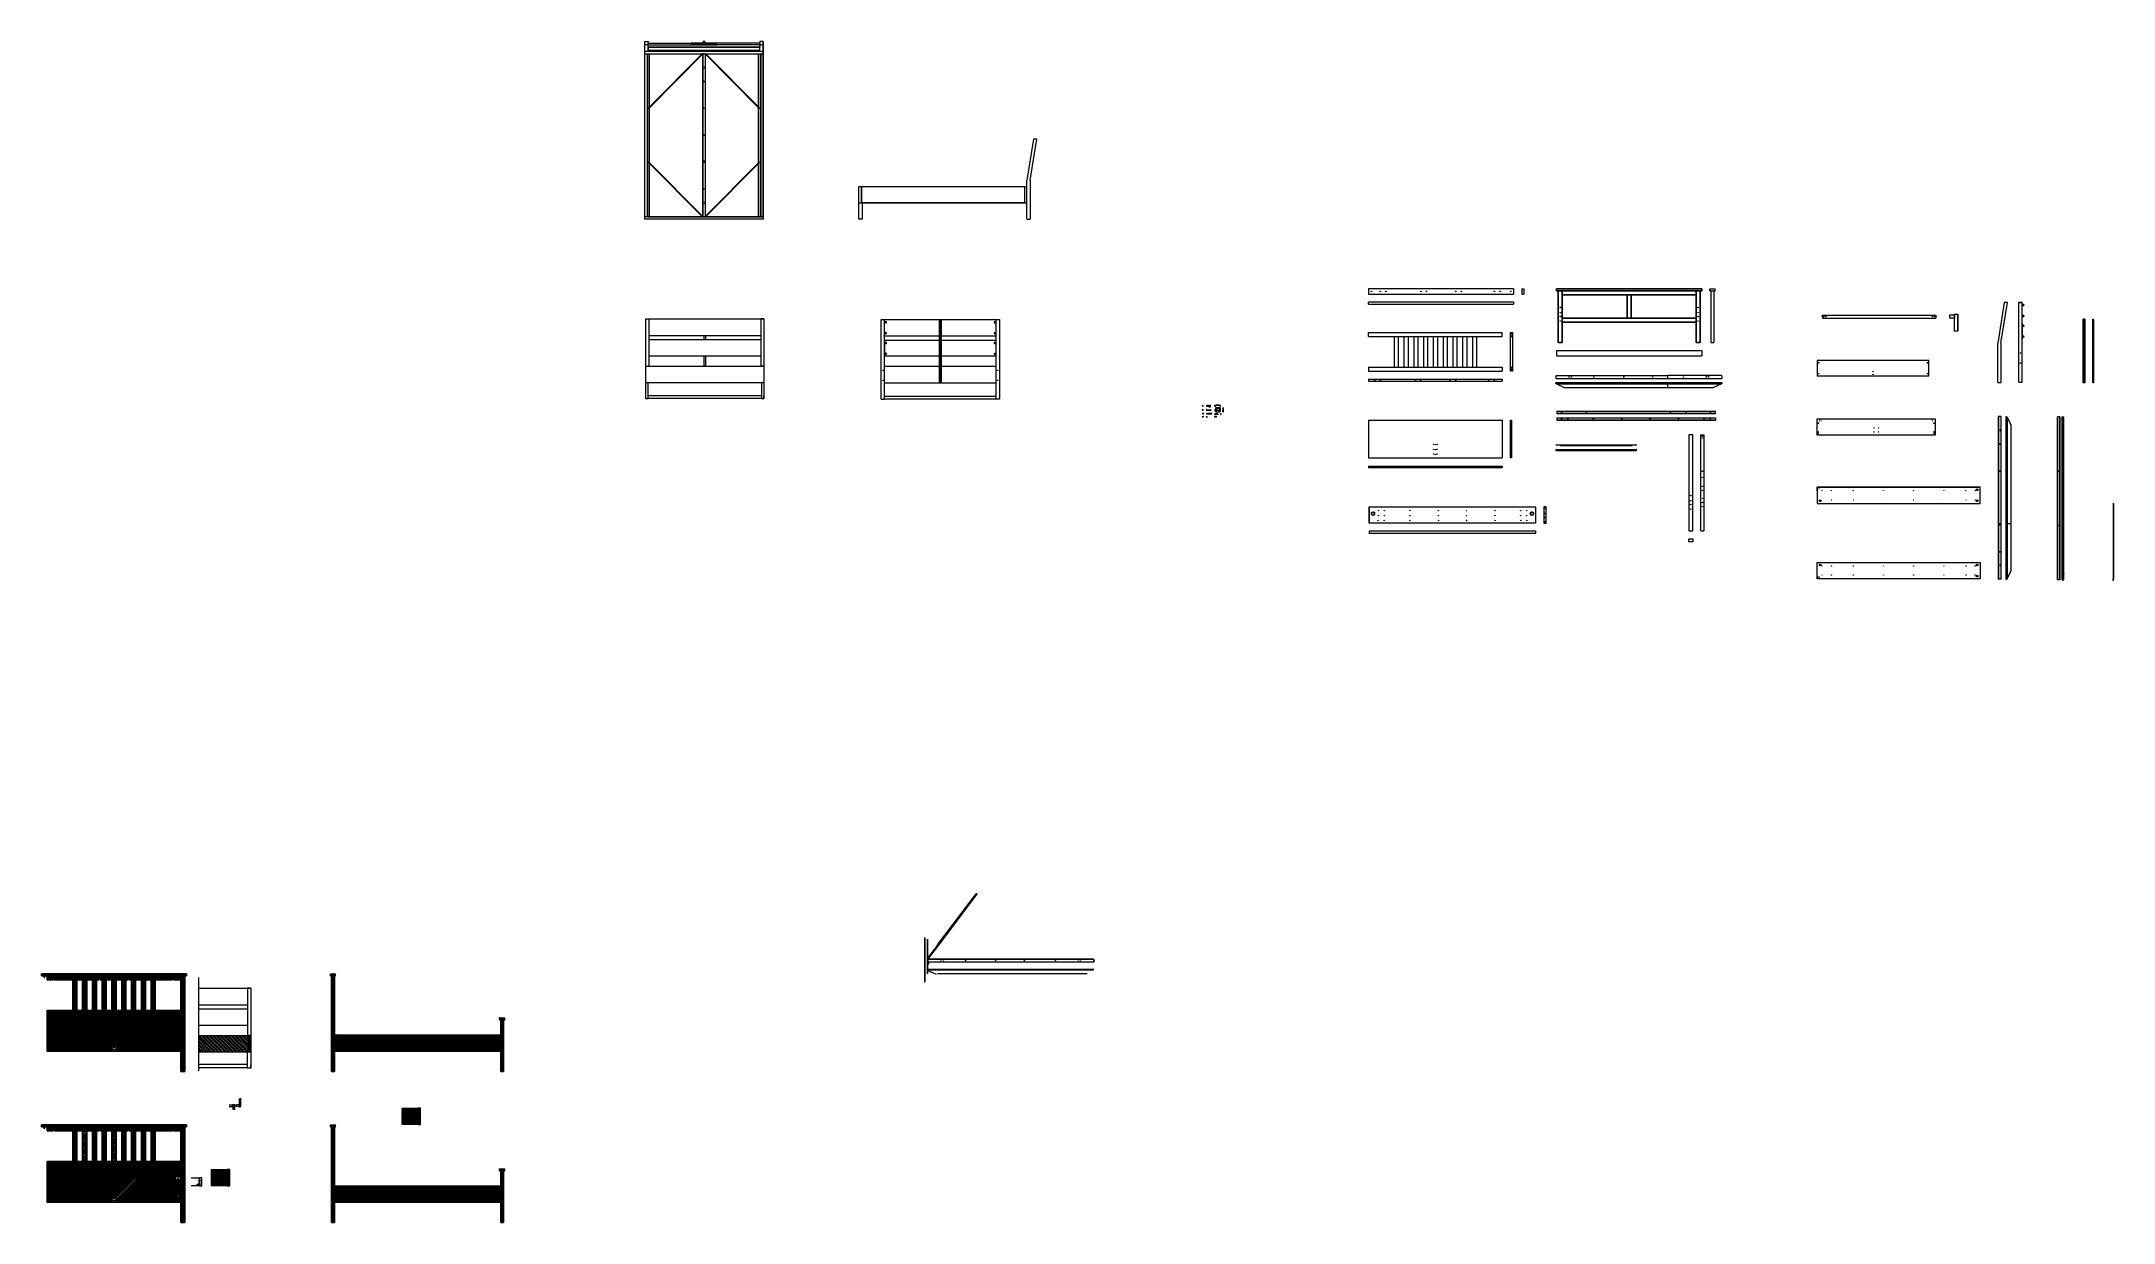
# Model space of a CAD drawing. Header units: millimetres. Extents: x -1075 to 24338, y -11868 to 2620.
import ezdxf

# ---------------------------------------------------------------- set-up
doc = ezdxf.new("R2010")
doc.units = ezdxf.units.MM
doc.linetypes.add('DASHDOT', pattern=[1, 0.5, -0.25, 0, -0.25])
doc.linetypes.add('DASHED', pattern=[0.75, 0.5, -0.25])
for name, color, linetype, lineweight in [('A-DETL-MCUT', 7, 'Continuous', 25), ('A-DETL-MCUT1', 7, 'Continuous', 18), ('A-ELEV-MBE', 253, 'Continuous', 18), ('A-SECT-MCUT', 7, 'Continuous', 25), ('Arredi', 3, 'Continuous', 30), ('quote', 1, 'Continuous', 15), ('Simbologia', 8, 'DASHDOT', 18)]:
    doc.layers.add(name, color=color, linetype=linetype, lineweight=lineweight)
doc.layers.add('viti e cerniere', color=3, linetype='Continuous')

# ---------------------------------------------------------------- blocks, each defined once
blk = doc.blocks.new('*U32')
at = {"layer": 'Simbologia', "linetype": 'Continuous'}
blk.add_circle((0, 0), 2.5, dxfattribs=at)
blk = doc.blocks.new('*U33')
at = {"layer": 'Simbologia', "color": 0, "linetype": 'ByBlock', "lineweight": -2, "transparency": 16777216}
for p in [(0, 1848), (0, 1540), (0, 1232), (0, 924), (0, 616), (0, 308), (0, 0)]:
    blk.add_blockref('*U32', p, dxfattribs=at)
blk = doc.blocks.new('*U34')
at = {"layer": 'Simbologia', "linetype": 'Continuous'}
for p, q in [((-1, 12), (-1, -15)), ((1, 12), (1, -15))]:
    blk.add_line(p, q, dxfattribs=at)
for centre, start, end in [((0, 12), 360, 180), ((0, -15), 180, 0)]:
    blk.add_arc(centre, 1.44, start, end, dxfattribs=at)
blk = doc.blocks.new('*U35')
at = {"layer": 'Simbologia', "color": 0, "linetype": 'ByBlock', "lineweight": -2, "transparency": 16777216}
for p in [(0, 400), (0, 320), (0, 240), (0, 160), (0, 80), (0, 0)]:
    blk.add_blockref('*U34', p, dxfattribs=at)

msp = doc.modelspace()

# ---------------------------------------------------------------- hatches: boundary and pattern name
at = {"layer": 'A-ELEV-MBE'}
h = msp.add_hatch(dxfattribs=at)
h.set_pattern_fill('ANSI31', color=2, scale=5, angle=90)
h.paths.add_polyline_path([(1461, -9572), (856, -9572), (856, -9772), (1461, -9772), (1461, -9719), (1436, -9719), (1436, -9717), (1459, -9717), (1459, -9703), (1456, -9703), (1456, -9699), (1461, -9699)])
h = msp.add_hatch(dxfattribs=at)
h.set_pattern_fill('ANSI31', color=256, angle=9)
h.set_pattern_definition([(54, (1748.3575, -890.2067), (-2.568629, 1.8662182), [])])
h.paths.add_polyline_path([(3546, -10537), (3536, -10537), (3536, -10533), (3546, -10533), (3546, -10465), (3348, -10465), (3348, -10665), (3546, -10665), (3546, -10638), (3518, -10638, -0.750297), (3506, -10634, -0.751446), (3518, -10630), (3546, -10630), (3546, -10596), (3536, -10596), (3536, -10593), (3546, -10593)])
h.paths.add_polyline_path([(3484, -10620, -1), (3482, -10620, -1)], flags=16)
h.paths.add_polyline_path([(3482, -10509, -1), (3484, -10509, -1)], flags=16)
h.paths.add_polyline_path([(3522, -10486, -1), (3524, -10486, -1)], flags=16)
h.paths.add_polyline_path([(3522, -10473, -1), (3524, -10473, -1)], flags=16)
h.paths.add_polyline_path([(3537, -10486, -1), (3539, -10486, -1)], flags=16)
h.paths.add_polyline_path([(3537, -10473, -1), (3539, -10473, -1)], flags=16)
h = msp.add_hatch(dxfattribs=at)
h.set_pattern_fill('ANSI31', color=256)
h.set_pattern_definition([(45, (1748.3575, -890.2067), (-2.245064, 2.245064), [])])
h.paths.add_polyline_path([(3574, -10465), (3546, -10465), (3546, -10533), (3556, -10533), (3556, -10534), (3556, -10537), (3546, -10537), (3546, -10593), (3556, -10593), (3556, -10594), (3556, -10596), (3546, -10596), (3546, -10630), (3546, -10630), (3546, -10633), (3559, -10633), (3559, -10635), (3546, -10635), (3546, -10638), (3546, -10665), (3574, -10665)])
h = msp.add_hatch(dxfattribs=at)
h.set_pattern_fill('ANSI31', color=2, angle=90)
h.paths.add_polyline_path([(1207, -11290), (1197, -11290), (1197, -11287), (1207, -11287), (1207, -11218), (1008, -11218), (1008, -11418), (1207, -11418), (1207, -11392), (1179, -11392, -0.750297), (1166, -11388, -0.751446), (1179, -11384), (1207, -11384), (1207, -11350), (1197, -11350), (1197, -11347), (1207, -11347)])
h.paths.add_polyline_path([(1145, -11374, -1), (1143, -11374, -1)], flags=16)
h.paths.add_polyline_path([(1143, -11263, -1), (1145, -11263, -1)], flags=16)
h.paths.add_polyline_path([(1183, -11240, -1), (1185, -11240, -1)], flags=16)
h.paths.add_polyline_path([(1183, -11226, -1), (1185, -11226, -1)], flags=16)
h.paths.add_polyline_path([(1198, -11240, -1), (1200, -11240, -1)], flags=16)
h.paths.add_polyline_path([(1198, -11226, -1), (1200, -11226, -1)], flags=16)
h = msp.add_hatch(dxfattribs=at)
h.set_pattern_fill('ANSI31', color=2)
h.set_pattern_definition([(45, (-590.9333, -1644.0693), (-2.245064, 2.245064), [])])
h.paths.add_polyline_path([(1235, -11218), (1207, -11218), (1207, -11287), (1217, -11287), (1217, -11288), (1217, -11290), (1207, -11290), (1207, -11347), (1217, -11347), (1217, -11348), (1217, -11350), (1207, -11350), (1207, -11384), (1207, -11384), (1207, -11387), (1220, -11387), (1220, -11389), (1207, -11389), (1207, -11392), (1207, -11418), (1235, -11418)])
at = {"layer": 'A-SECT-MCUT', "true_color": 0x636466}
h = msp.add_hatch(dxfattribs=at)
h.set_pattern_fill('ANSI31', color=251)
h.paths.add_polyline_path([(635, -9288), (616, -9288), (616, -9282), (635, -9282), (635, -9265), (-1005, -9265), (-1005, -9315), (635, -9315)])
h.paths.add_polyline_path([(685, -8840), (673, -8840), (673, -8860), (667, -8860), (667, -8859), (667, -8859), (667, -8840), (635, -8840), (635, -8852), (654, -8852), (654, -8858), (635, -8858), (635, -8875), (637, -8875), (638, -8874), (642, -8874), (641, -8875), (643, -8875), (643, -8874), (647, -8874), (647, -8875), (649, -8875), (649, -8874), (653, -8874), (653, -8879), (649, -8879), (649, -8880), (645, -8880), (645, -8880), (642, -8880), (642, -8879), (640, -8879), (640, -8880), (636, -8880), (636, -8879), (635, -8879), (635, -8882), (635, -9282), (654, -9282), (654, -9288), (635, -9288), (635, -9315), (635, -9357), (654, -9357), (654, -9363), (635, -9363), (635, -9517), (654, -9517), (654, -9523), (635, -9523), (635, -9667), (654, -9667), (654, -9673), (635, -9673), (635, -10015), (685, -10015)])
h.paths.add_polyline_path([(-7, -8840), (-363, -8840), (-363, -8843), (-363, -8867), (-363, -8869), (-363, -8880), (-358, -8880), (-358, -8890), (-12, -8890), (-12, -8880), (-7, -8880), (-7, -8867), (-7, -8867)])
h.paths.add_polyline_path([(-367, -8869), (-366, -8867), (-366, -8840), (-428, -8840), (-428, -8859), (-428, -8860), (-434, -8860), (-434, -8859), (-434, -8859), (-434, -8840), (-857, -8840), (-857, -8859), (-857, -8860), (-863, -8860), (-863, -8859), (-863, -8859), (-863, -8840), (-930, -8840), (-930, -8843), (-930, -8867), (-929, -8869), (-929, -8880), (-924, -8880), (-924, -8890), (-371, -8890), (-371, -8880), (-367, -8880)])
h.paths.add_polyline_path([(-932, -8867), (-932, -8840), (-1005, -8840), (-1005, -8890), (-937, -8890), (-937, -8880), (-933, -8880), (-933, -8869)])
h.paths.add_polyline_path([(-932, -8832), (-932, -8827), (-930, -8827), (-930, -8832), (-930, -8840), (-863, -8840), (-863, -8824), (-863, -8822), (-857, -8822), (-857, -8824), (-857, -8824), (-857, -8840), (-434, -8840), (-434, -8824), (-434, -8822), (-428, -8822), (-428, -8824), (-428, -8824), (-428, -8840), (-366, -8840), (-366, -8832), (-366, -8827), (-363, -8827), (-363, -8832), (-363, -8840), (-7, -8840), (-7, -8832), (-7, -8827), (-4, -8827), (-4, -8832), (-4, -8840), (60, -8840), (60, -8824), (60, -8822), (66, -8822), (66, -8824), (66, -8824), (66, -8840), (467, -8840), (467, -8824), (467, -8822), (473, -8822), (473, -8824), (473, -8824), (473, -8840), (538, -8840), (538, -8832), (538, -8827), (540, -8827), (540, -8832), (540, -8840), (667, -8840), (667, -8824), (667, -8822), (673, -8822), (673, -8840), (685, -8840), (705, -8840), (705, -8815), (-1075, -8815), (-1075, -8840), (-1043, -8840), (-1043, -8824), (-1043, -8822), (-1037, -8822), (-1037, -8824), (-1037, -8824), (-1037, -8840), (-932, -8840)])
h.paths.add_polyline_path([(538, -8840), (473, -8840), (473, -8860), (467, -8860), (467, -8859), (467, -8859), (467, -8840), (66, -8840), (66, -8860), (60, -8860), (60, -8859), (60, -8859), (60, -8840), (-4, -8840), (-4, -8843), (-4, -8867), (-3, -8869), (-3, -8880), (1, -8880), (1, -8890), (533, -8890), (533, -8880), (537, -8880), (537, -8869), (538, -8867)])
h.paths.add_polyline_path([(635, -8858), (616, -8858), (616, -8852), (635, -8852), (635, -8840), (540, -8840), (540, -8843), (540, -8867), (541, -8869), (541, -8880), (546, -8880), (546, -8890), (577, -8890), (577, -8881), (577, -8872), (597, -8872), (635, -8872)])
h.paths.add_polyline_path([(320, -8890), (270, -8890), (270, -9265), (320, -9265)])
h.paths.add_polyline_path([(200, -8890), (150, -8890), (150, -9265), (200, -9265)])
h.paths.add_polyline_path([(80, -8890), (30, -8890), (30, -9265), (80, -9265)])
h.paths.add_polyline_path([(-40, -8890), (-90, -8890), (-90, -9265), (-40, -9265)])
h.paths.add_polyline_path([(-160, -8890), (-210, -8890), (-210, -9265), (-160, -9265)])
h.paths.add_polyline_path([(-280, -8890), (-330, -8890), (-330, -9265), (-280, -9265)])
h.paths.add_polyline_path([(-400, -8890), (-450, -8890), (-450, -9265), (-400, -9265)])
h.paths.add_polyline_path([(-520, -8890), (-570, -8890), (-570, -9265), (-520, -9265)])
h.paths.add_polyline_path([(-640, -8890), (-690, -8890), (-690, -9265), (-640, -9265)])
h.paths.add_polyline_path([(635, -9523), (616, -9523), (616, -9517), (635, -9517), (635, -9475), (595, -9475, -0.750297), (577, -9470, -0.751446), (595, -9465), (635, -9465), (635, -9363), (616, -9363), (616, -9357), (635, -9357), (635, -9315), (-1005, -9315), (-1005, -9765), (635, -9765), (635, -9728, 0.437601), (631, -9724, 0.932839), (630, -9721), (606, -9720, -1), (606, -9717), (595, -9717, -0.141914), (597, -9723, -1), (577, -9723, -0.751446), (595, -9717), (635, -9717), (635, -9673), (616, -9673), (616, -9667), (635, -9667), (635, -9625), (595, -9625, -0.750297), (577, -9620, -0.751446), (595, -9615), (635, -9615)])
h.paths.add_polyline_path([(630, -9725, -0.267949), (632, -9726), (605, -9726, -0.267949), (606, -9725), (606, -9724)], flags=16)
h.paths.add_polyline_path([(-165, -9599, -1), (-160, -9599, -1)], flags=16)
h.paths.add_polyline_path([(-165, -9659, -1), (-160, -9659, -1)], flags=16)
h.paths.add_polyline_path([(-156, -9713), (-156, -9739), (-149, -9739), (-149, -9752), (-160, -9752), (-160, -9761), (-210, -9761), (-210, -9752), (-222, -9752), (-222, -9739), (-214, -9739), (-214, -9713)], flags=16)
h.paths.add_polyline_path([(-188, -9604, -1), (-183, -9604, -1)], flags=16)
h.paths.add_polyline_path([(-165, -9719, -1), (-160, -9719, -1)], flags=0)
h.paths.add_polyline_path([(-165, -9734, -1), (-160, -9734, -1)], flags=0)
h.paths.add_polyline_path([(-188, -9664, -1), (-183, -9664, -1)], flags=16)
h.paths.add_polyline_path([(-210, -9599, -1), (-205, -9599, -1)], flags=16)
h.paths.add_polyline_path([(-188, -9724, -1), (-183, -9724, -1)], flags=0)
h.paths.add_polyline_path([(-210, -9659, -1), (-205, -9659, -1)], flags=16)
h.paths.add_polyline_path([(-210, -9719, -1), (-205, -9719, -1)], flags=0)
h.paths.add_polyline_path([(-210, -9734, -1), (-205, -9734, -1)], flags=0)
h = msp.add_hatch(dxfattribs=at)
h.set_pattern_fill('ANSI31', color=251)
h.paths.add_polyline_path([(4593, -9380), (4558, -9380), (4558, -9581), (4577, -9581), (4577, -9582), (4577, -9583), (4577, -9588), (4577, -9589), (4558, -9589), (4558, -9660, -0.27262), (4559, -9660, -0.415905), (4561, -9660, -0.415905), (4563, -9660, -0.415905), (4564, -9660, -0.415905), (4566, -9660, -0.415914), (4568, -9660, -0.415899), (4569, -9660, -0.415905), (4571, -9660, -0.415905), (4572, -9660, -0.415905), (4574, -9660, -0.44132), (4576, -9660), (4576, -9665, -0.415899), (4574, -9665, -0.415914), (4572, -9665, -0.415905), (4571, -9665, -0.415905), (4569, -9665, -0.415905), (4567, -9665, -0.415905), (4566, -9665, -0.415899), (4564, -9665, -0.415914), (4562, -9665, -0.415905), (4561, -9665, -0.415905), (4559, -9665, -0.247069), (4558, -9666), (4558, -9701), (4577, -9701), (4577, -9702), (4577, -9703), (4577, -9708), (4577, -9709), (4558, -9709), (4558, -9746), (4577, -9746), (4577, -9747), (4577, -9748), (4577, -9753), (4577, -9754), (4558, -9754), (4558, -10015), (4593, -10015)], flags=17)
h.paths.add_polyline_path([(4608, -9355), (4544, -9355), (4544, -9380), (4608, -9380)])
h.paths.add_polyline_path([(2533, -8815), (2469, -8815), (2469, -8840), (2533, -8840)])
h.paths.add_polyline_path([(2518, -8840), (2483, -8840), (2483, -10015), (2518, -10015), (2518, -9754), (2501, -9754), (2499, -9754), (2499, -9746), (2501, -9746), (2518, -9746), (2518, -9699), (2500, -9699), (2499, -9699), (2499, -9691), (2500, -9691), (2535, -9691), (2537, -9691), (2537, -9699), (2518, -9699), (2518, -9746), (2536, -9746), (2537, -9746), (2537, -9754), (2518, -9754), (2518, -9765), (4558, -9765), (4558, -9754), (4541, -9754), (4539, -9753), (4539, -9748), (4541, -9746), (4541, -9754), (4576, -9754), (4576, -9746), (4558, -9746), (4558, -9709), (4541, -9709), (4539, -9708), (4539, -9703), (4541, -9701), (4541, -9709), (4576, -9709), (4576, -9701), (4558, -9701), (4559, -9664, 0.669223), (4561, -9665, 0.415905), (4562, -9665, 0.415914), (4564, -9665, 0.415899), (4566, -9665, 0.415905), (4567, -9665, 0.415905), (4569, -9665, 0.415905), (4571, -9665, 0.415905), (4572, -9665, 0.415905), (4574, -9665, 0.999975), (4576, -9664), (4576, -9664, -0.757126), (4573, -9664, -0.705075), (4569, -9664, -0.705075), (4566, -9664, -1.418292), (4563, -9664, -0.705075), (4559, -9664, -0.468153), (4558, -9666), (4558, -9701), (4577, -9701), (4577, -9702), (4577, -9703), (4577, -9709), (4558, -9709), (4558, -9746), (4577, -9746), (4577, -9747), (4577, -9748), (4577, -9754), (4558, -9754), (4558, -10015), (4593, -10015), (4593, -9380), (4558, -9380), (4558, -9581), (4577, -9581), (4577, -9582), (4577, -9583), (4577, -9589), (4558, -9589), (4541, -9589), (4539, -9588), (4539, -9583), (4541, -9581), (4541, -9589), (4576, -9589), (4576, -9581), (4558, -9581), (4558, -9565), (2518, -9565), (2518, -9581), (2536, -9581), (2537, -9581), (2537, -9589), (2518, -9589), (2518, -9645), (2517, -9650), (2513, -9650), (2515, -9645), (2518, -9645), (2518, -9589), (2501, -9589), (2499, -9589), (2499, -9581), (2501, -9581), (2518, -9581)])
h.paths.add_polyline_path([(4593, -9380), (4558, -9380), (4558, -9581), (4576, -9581), (4577, -9581), (4577, -9582), (4577, -9583), (4577, -9589), (4576, -9589), (4558, -9589), (4559, -9661, -0.867772), (4561, -9660), (4563, -9660), (4564, -9661, -0.711551), (4567, -9661, -1.418288), (4570, -9661, -0.669223), (4572, -9660), (4574, -9661, -0.79418), (4576, -9660), (4574, -9664, -1.418288), (4571, -9664, -0.705075), (4568, -9664, -1.418292), (4564, -9664, -0.705075), (4561, -9664, -1), (4559, -9664), (4558, -9701), (4577, -9701), (4577, -9702), (4577, -9703), (4577, -9709), (4576, -9709), (4558, -9709), (4558, -9746), (4577, -9746), (4577, -9747), (4577, -9748), (4577, -9754), (4576, -9754), (4558, -9754), (4558, -10015), (4593, -10015)], flags=16)
h = msp.add_hatch(dxfattribs=at)
h.set_pattern_fill('ANSI31', color=251, scale=4)
h.paths.add_polyline_path([(635, -11141), (616, -11141), (616, -11135), (635, -11135), (635, -11118), (-1005, -11118), (-1005, -11168), (635, -11168)])
h.paths.add_polyline_path([(685, -10693), (673, -10693), (673, -10713), (667, -10713), (667, -10712), (667, -10712), (667, -10693), (635, -10693), (635, -10705), (654, -10705), (654, -10711), (635, -10711), (635, -10728), (637, -10728), (638, -10726), (642, -10726), (641, -10728), (643, -10728), (643, -10726), (647, -10726), (647, -10728), (649, -10728), (649, -10726), (653, -10726), (653, -10731), (649, -10731), (649, -10732), (645, -10732), (645, -10732), (642, -10732), (642, -10731), (640, -10731), (640, -10732), (636, -10732), (636, -10731), (635, -10731), (635, -10735), (635, -11135), (654, -11135), (654, -11141), (635, -11141), (635, -11168), (635, -11210), (654, -11210), (654, -11216), (635, -11216), (635, -11370), (654, -11370), (654, -11376), (635, -11376), (635, -11520), (654, -11520), (654, -11526), (635, -11526), (635, -11868), (685, -11868)])
h.paths.add_polyline_path([(-7, -10693), (-363, -10693), (-363, -10696), (-363, -10720), (-363, -10722), (-363, -10733), (-358, -10733), (-358, -10743), (-12, -10743), (-12, -10733), (-7, -10733), (-7, -10719), (-7, -10719)])
h.paths.add_polyline_path([(-367, -10722), (-366, -10720), (-366, -10693), (-428, -10693), (-428, -10712), (-428, -10713), (-434, -10713), (-434, -10712), (-434, -10712), (-434, -10693), (-857, -10693), (-857, -10712), (-857, -10713), (-863, -10713), (-863, -10712), (-863, -10712), (-863, -10693), (-930, -10693), (-930, -10696), (-930, -10720), (-929, -10722), (-929, -10733), (-924, -10733), (-924, -10743), (-371, -10743), (-371, -10733), (-367, -10733)])
h.paths.add_polyline_path([(-932, -10720), (-932, -10693), (-1005, -10693), (-1005, -10743), (-937, -10743), (-937, -10733), (-933, -10733), (-933, -10722)])
h.paths.add_polyline_path([(-932, -10685), (-932, -10680), (-930, -10680), (-930, -10685), (-930, -10693), (-863, -10693), (-863, -10677), (-863, -10675), (-857, -10675), (-857, -10677), (-857, -10677), (-857, -10693), (-434, -10693), (-434, -10677), (-434, -10675), (-428, -10675), (-428, -10677), (-428, -10677), (-428, -10693), (-366, -10693), (-366, -10685), (-366, -10680), (-363, -10680), (-363, -10685), (-363, -10693), (-7, -10693), (-7, -10685), (-7, -10680), (-4, -10680), (-4, -10685), (-4, -10693), (60, -10693), (60, -10677), (60, -10675), (66, -10675), (66, -10677), (66, -10677), (66, -10693), (467, -10693), (467, -10677), (467, -10675), (473, -10675), (473, -10677), (473, -10677), (473, -10693), (538, -10693), (538, -10685), (538, -10680), (540, -10680), (540, -10685), (540, -10693), (667, -10693), (667, -10677), (667, -10675), (673, -10675), (673, -10693), (685, -10693), (705, -10693), (705, -10668), (-1075, -10668), (-1075, -10693), (-1043, -10693), (-1043, -10677), (-1043, -10675), (-1037, -10675), (-1037, -10677), (-1037, -10677), (-1037, -10693), (-932, -10693)])
h.paths.add_polyline_path([(538, -10693), (473, -10693), (473, -10713), (467, -10713), (467, -10712), (467, -10712), (467, -10693), (66, -10693), (66, -10713), (60, -10713), (60, -10712), (60, -10712), (60, -10693), (-4, -10693), (-4, -10696), (-4, -10720), (-3, -10722), (-3, -10733), (1, -10733), (1, -10743), (533, -10743), (533, -10733), (537, -10733), (537, -10722), (538, -10720)])
h.paths.add_polyline_path([(635, -10711), (616, -10711), (616, -10705), (635, -10705), (635, -10693), (540, -10693), (540, -10696), (540, -10720), (541, -10722), (541, -10733), (546, -10733), (546, -10743), (577, -10743), (577, -10734), (577, -10724), (597, -10724), (635, -10724)])
h.paths.add_polyline_path([(320, -10743), (270, -10743), (270, -11118), (320, -11118)])
h.paths.add_polyline_path([(200, -10743), (150, -10743), (150, -11118), (200, -11118)])
h.paths.add_polyline_path([(80, -10743), (30, -10743), (30, -11118), (80, -11118)])
h.paths.add_polyline_path([(-40, -10743), (-90, -10743), (-90, -11118), (-40, -11118)])
h.paths.add_polyline_path([(-160, -10743), (-210, -10743), (-210, -11118), (-160, -11118)])
h.paths.add_polyline_path([(-280, -10743), (-330, -10743), (-330, -11118), (-280, -11118)])
h.paths.add_polyline_path([(-400, -10743), (-450, -10743), (-450, -11118), (-400, -11118)])
h.paths.add_polyline_path([(-520, -10743), (-570, -10743), (-570, -11118), (-520, -11118)])
h.paths.add_polyline_path([(-640, -10743), (-690, -10743), (-690, -11118), (-640, -11118)])
h.paths.add_polyline_path([(635, -11376), (616, -11376), (616, -11370), (635, -11370), (635, -11328), (595, -11328, -0.750297), (577, -11323, -0.751446), (595, -11318), (635, -11318), (635, -11216), (616, -11216), (616, -11210), (635, -11210), (635, -11168), (-1005, -11168), (-1005, -11618), (635, -11618), (635, -11581, 0.437601), (631, -11577, 0.932839), (630, -11574), (606, -11573, -1), (606, -11570), (595, -11570, -0.141914), (597, -11575, -1), (577, -11575, -0.751446), (595, -11570), (635, -11570), (635, -11526), (616, -11526), (616, -11520), (635, -11520), (635, -11478), (595, -11478, -0.750297), (577, -11473, -0.751446), (595, -11468), (635, -11468)])
h.paths.add_polyline_path([(630, -11578, -0.267949), (632, -11578), (605, -11578, -0.267949), (606, -11578), (606, -11577)], flags=16)
h.paths.add_polyline_path([(-165, -11451, -1), (-160, -11451, -1)], flags=16)
h.paths.add_polyline_path([(-165, -11511, -1), (-160, -11511, -1)], flags=16)
h.paths.add_polyline_path([(-156, -11566), (-156, -11592), (-149, -11592), (-149, -11604), (-160, -11604), (-160, -11614), (-210, -11614), (-210, -11604), (-222, -11604), (-222, -11592), (-214, -11592), (-214, -11566)], flags=16)
h.paths.add_polyline_path([(-188, -11456, -1), (-183, -11456, -1)], flags=16)
h.paths.add_polyline_path([(-165, -11571, -1), (-160, -11571, -1)], flags=0)
h.paths.add_polyline_path([(-165, -11586, -1), (-160, -11586, -1)], flags=0)
h.paths.add_polyline_path([(-188, -11516, -1), (-183, -11516, -1)], flags=16)
h.paths.add_polyline_path([(-210, -11451, -1), (-205, -11451, -1)], flags=16)
h.paths.add_polyline_path([(-188, -11576, -1), (-183, -11576, -1)], flags=0)
h.paths.add_polyline_path([(-210, -11511, -1), (-205, -11511, -1)], flags=16)
h.paths.add_polyline_path([(-210, -11571, -1), (-205, -11571, -1)], flags=0)
h.paths.add_polyline_path([(-210, -11586, -1), (-205, -11586, -1)], flags=0)
h = msp.add_hatch(dxfattribs=at)
h.set_pattern_fill('ANSI31', color=251, scale=4)
h.paths.add_polyline_path([(4593, -11233), (4558, -11233), (4558, -11434), (4577, -11434), (4577, -11435), (4577, -11435), (4577, -11440), (4577, -11442), (4558, -11442), (4558, -11512, -0.27262), (4559, -11513, -0.415905), (4561, -11513, -0.415905), (4563, -11513, -0.415905), (4564, -11513, -0.415905), (4566, -11513, -0.415914), (4568, -11513, -0.415899), (4569, -11513, -0.415905), (4571, -11513, -0.415905), (4572, -11513, -0.415905), (4574, -11513, -0.44132), (4576, -11513), (4576, -11518, -0.415899), (4574, -11518, -0.415914), (4572, -11518, -0.415905), (4571, -11518, -0.415905), (4569, -11518, -0.415905), (4567, -11518, -0.415905), (4566, -11518, -0.415899), (4564, -11518, -0.415914), (4562, -11518, -0.415905), (4561, -11518, -0.415905), (4559, -11518, -0.247069), (4558, -11518), (4558, -11554), (4577, -11554), (4577, -11555), (4577, -11555), (4577, -11560), (4577, -11562), (4558, -11562), (4558, -11599), (4577, -11599), (4577, -11600), (4577, -11600), (4577, -11605), (4577, -11607), (4558, -11607), (4558, -11868), (4593, -11868)], flags=17)
h.paths.add_polyline_path([(4608, -11208), (4544, -11208), (4544, -11233), (4608, -11233)])
h.paths.add_polyline_path([(2533, -10668), (2469, -10668), (2469, -10693), (2533, -10693)])
h.paths.add_polyline_path([(2518, -10693), (2483, -10693), (2483, -11868), (2518, -11868), (2518, -11607), (2501, -11607), (2499, -11607), (2499, -11599), (2501, -11599), (2518, -11599), (2518, -11552), (2500, -11552), (2499, -11552), (2499, -11544), (2500, -11544), (2535, -11544), (2537, -11544), (2537, -11552), (2518, -11552), (2518, -11599), (2536, -11599), (2537, -11599), (2537, -11607), (2518, -11607), (2518, -11618), (4558, -11618), (4558, -11607), (4541, -11607), (4539, -11605), (4539, -11600), (4541, -11599), (4541, -11607), (4576, -11607), (4576, -11599), (4558, -11599), (4558, -11562), (4541, -11562), (4539, -11560), (4539, -11555), (4541, -11554), (4541, -11562), (4576, -11562), (4576, -11554), (4558, -11554), (4559, -11517, 0.669223), (4561, -11518, 0.415905), (4562, -11518, 0.415914), (4564, -11518, 0.415899), (4566, -11518, 0.415905), (4567, -11518, 0.415905), (4569, -11518, 0.415905), (4571, -11518, 0.415905), (4572, -11518, 0.415905), (4574, -11518, 0.999975), (4576, -11516), (4576, -11516, -0.757126), (4573, -11517, -0.705075), (4569, -11517, -0.705075), (4566, -11517, -1.418292), (4563, -11517, -0.705075), (4559, -11517, -0.468153), (4558, -11518), (4558, -11554), (4577, -11554), (4577, -11555), (4577, -11555), (4577, -11562), (4558, -11562), (4558, -11599), (4577, -11599), (4577, -11600), (4577, -11600), (4577, -11607), (4558, -11607), (4558, -11868), (4593, -11868), (4593, -11233), (4558, -11233), (4558, -11434), (4577, -11434), (4577, -11435), (4577, -11435), (4577, -11442), (4558, -11442), (4541, -11442), (4539, -11440), (4539, -11435), (4541, -11434), (4541, -11442), (4576, -11442), (4576, -11434), (4558, -11434), (4558, -11418), (2518, -11418), (2518, -11434), (2536, -11434), (2537, -11434), (2537, -11442), (2518, -11442), (2518, -11498), (2517, -11503), (2513, -11503), (2515, -11498), (2518, -11498), (2518, -11442), (2501, -11442), (2499, -11442), (2499, -11434), (2501, -11434), (2518, -11434)])
h.paths.add_polyline_path([(4593, -11233), (4558, -11233), (4558, -11434), (4576, -11434), (4577, -11434), (4577, -11435), (4577, -11435), (4577, -11442), (4576, -11442), (4558, -11442), (4559, -11513, -0.867772), (4561, -11513), (4563, -11513), (4564, -11514, -0.711551), (4567, -11513, -1.418288), (4570, -11513, -0.669223), (4572, -11513), (4574, -11514, -0.79418), (4576, -11513), (4574, -11517, -1.418288), (4571, -11517, -0.705075), (4568, -11517, -1.418292), (4564, -11517, -0.705075), (4561, -11517, -1), (4559, -11517), (4558, -11554), (4577, -11554), (4577, -11555), (4577, -11555), (4577, -11562), (4576, -11562), (4558, -11562), (4558, -11599), (4577, -11599), (4577, -11600), (4577, -11600), (4577, -11607), (4576, -11607), (4558, -11607), (4558, -11868), (4593, -11868)], flags=16)
at = {"layer": 'Simbologia', "linetype": 'Continuous'}
h = msp.add_hatch(dxfattribs=at)
h.set_pattern_fill('ANSI31', color=2, scale=100)
h.set_pattern_definition([(45, (-36933.186, -35363.905), (-8.8388348, 8.8388348), [])])
h.paths.add_polyline_path([(1491, -9572), (1461, -9572), (1461, -9772), (1491, -9772)])

# ---------------------------------------------------------------- linework, layer by layer
at = {"layer": 'A-DETL-MCUT', "linetype": 'DASHED', "ltscale": 15}
for p, q in [((2561, -9628, 413), (2561, -9668, 413)), ((2561, -9642, 413), (2561, -9641, 413)), ((2561, -9641, 413), (2561, -9641, 413)), ((2561, -9641, 413), (2561, -9654, 413)), ((2561, -9654, 413), (2561, -9642, 413)), ((2565, -9642, 413), (2561, -9642, 413)), ((2565, -9645, 413), (2561, -9645, 413)), ((2565, -9651, 413), (2561, -9651, 413)), ((2565, -9654, 413), (2561, -9654, 413)), ((2561, -9654, 413), (2561, -9654, 413)), ((2561, -9654, 413), (2561, -9654, 413)), ((2561, -9654, 413), (2561, -9654, 413)), ((2565, -9654, 413), (2565, -9642, 413)), ((2565, -9643, 413), (2565, -9642, 413)), ((2566, -9643, 413), (2565, -9643, 413)), ((2565, -9652, 413), (2565, -9654, 413)), ((2566, -9652, 413), (2565, -9652, 413)), ((2566, -9652, 413), (2566, -9643, 413)), ((4510, -9652, 413), (4510, -9643, 413)), ((4510, -9643, 413), (4511, -9643, 413)), ((4510, -9652, 413), (4511, -9652, 413)), ((4511, -9654, 413), (4511, -9642, 413)), ((4511, -9642, 413), (4515, -9642, 413)), ((4511, -9643, 413), (4511, -9642, 413)), ((4511, -9645, 413), (4515, -9645, 413)), ((4511, -9651, 413), (4515, -9651, 413)), ((4511, -9652, 413), (4511, -9654, 413)), ((4511, -9654, 413), (4515, -9654, 413)), ((4515, -9628, 413), (4515, -9668, 413)), ((4515, -9642, 413), (4515, -9641, 413)), ((4515, -9641, 413), (4515, -9641, 413)), ((4515, -9641, 413), (4515, -9654, 413)), ((4515, -9654, 413), (4515, -9642, 413)), ((4515, -9654, 413), (4515, -9654, 413)), ((4515, -9654, 413), (4515, -9654, 413)), ((4515, -9654, 413), (4515, -9654, 413)), ((2567, -9721), (2567, -9752)), ((2567, -9721), (4510, -9721)), ((2567, -9748), (4510, -9748)), ((2567, -9752), (4510, -9752)), ((4510, -9721), (4510, -9752)), ((2561, -11480, 413), (2561, -11520, 413)), ((2561, -11506, 413), (2561, -11494, 413)), ((2565, -11494, 413), (2561, -11494, 413)), ((2561, -11494, 413), (2561, -11494, 413)), ((2561, -11494, 413), (2561, -11494, 413)), ((2561, -11494, 413), (2561, -11507, 413)), ((2565, -11497, 413), (2561, -11497, 413)), ((2565, -11503, 413), (2561, -11503, 413)), ((2565, -11506, 413), (2561, -11506, 413)), ((2561, -11506, 413), (2561, -11506, 413)), ((2561, -11506, 413), (2561, -11507, 413)), ((2561, -11507, 413), (2561, -11507, 413)), ((2565, -11506, 413), (2565, -11494, 413)), ((2565, -11495, 413), (2565, -11494, 413)), ((2566, -11495, 413), (2565, -11495, 413)), ((2565, -11505, 413), (2565, -11506, 413)), ((2566, -11505, 413), (2565, -11505, 413)), ((2566, -11505, 413), (2566, -11495, 413)), ((4510, -11505, 413), (4510, -11495, 413)), ((4510, -11495, 413), (4511, -11495, 413)), ((4510, -11505, 413), (4511, -11505, 413)), ((4511, -11506, 413), (4511, -11494, 413)), ((4511, -11494, 413), (4515, -11494, 413)), ((4511, -11495, 413), (4511, -11494, 413)), ((4511, -11497, 413), (4515, -11497, 413)), ((4511, -11503, 413), (4515, -11503, 413)), ((4511, -11505, 413), (4511, -11506, 413)), ((4511, -11506, 413), (4515, -11506, 413)), ((4515, -11480, 413), (4515, -11520, 413)), ((4515, -11506, 413), (4515, -11494, 413)), ((4515, -11494, 413), (4515, -11494, 413)), ((4515, -11494, 413), (4515, -11494, 413)), ((4515, -11494, 413), (4515, -11507, 413)), ((4515, -11506, 413), (4515, -11506, 413)), ((4515, -11506, 413), (4515, -11507, 413)), ((4515, -11507, 413), (4515, -11507, 413))]:
    msp.add_line(p, q, dxfattribs=at)
for points in [[(2622, -9730), (2628, -9730, -0.414214), (2630, -9732), (2630, -9733, -0.414214), (2628, -9735), (2622, -9735, -0.414214), (2620, -9733), (2620, -9732, -0.414214)], [(2695, -9730), (2701, -9730, -0.414214), (2703, -9732), (2703, -9733, -0.414214), (2701, -9735), (2695, -9735, -0.414214), (2693, -9733), (2693, -9732, -0.414214)], [(3010, -9730), (3016, -9730, -0.414214), (3018, -9732), (3018, -9733, -0.414214), (3016, -9735), (3010, -9735, -0.414214), (3008, -9733), (3008, -9732, -0.414214)], [(3360, -9730), (3366, -9730, -0.414214), (3368, -9732), (3368, -9733, -0.414214), (3366, -9735), (3360, -9735, -0.414214), (3358, -9733), (3358, -9732, -0.414214)], [(3705, -9730), (3711, -9730, -0.414214), (3713, -9732), (3713, -9733, -0.414214), (3711, -9735), (3705, -9735, -0.414214), (3703, -9733), (3703, -9732, -0.414214)], [(4055, -9730), (4061, -9730, -0.414214), (4063, -9732), (4063, -9733, -0.414214), (4061, -9735), (4055, -9735, -0.414214), (4053, -9733), (4053, -9732, -0.414214)], [(4370, -9730), (4376, -9730, -0.414214), (4378, -9732), (4378, -9733, -0.414214), (4376, -9735), (4370, -9735, -0.414214), (4368, -9733), (4368, -9732, -0.414214)], [(4443, -9730), (4449, -9730, -0.414214), (4451, -9732), (4451, -9733, -0.414214), (4449, -9735), (4443, -9735, -0.414214), (4441, -9733), (4441, -9732, -0.414214)]]:
    msp.add_lwpolyline(points, format="xyb", close=True, dxfattribs=at)
at = {"layer": 'A-DETL-MCUT'}
for centre in [(15256, -3172), (17204, -3172), (2564, -9648, 413), (4512, -9648, 413), (2564, -11500, 413), (4512, -11500, 413)]:
    msp.add_circle(centre, 20, dxfattribs=at)
at = {"layer": 'A-DETL-MCUT1'}
for p, q in [((-1043, -8824, 413), (-1041, -8822, 413)), ((-1037, -8824, 413), (-1043, -8824, 413)), ((-1043, -8859, 413), (-1043, -8824, 413)), ((-1043, -8859, 413), (-1041, -8860, 413)), ((-1037, -8859, 413), (-1043, -8859, 413)), ((-1038, -8822, 413), (-1041, -8822, 413)), ((-1041, -8860, 413), (-1038, -8860, 413)), ((-1037, -8824, 413), (-1038, -8822, 413)), ((-1037, -8859, 413), (-1038, -8860, 413)), ((-1037, -8859, 413), (-1037, -8824, 413)), ((-933, -8830, 413), (-929, -8830, 413)), ((-933, -8832, 413), (-929, -8832, 413)), ((-933, -8832, 413), (-929, -8832, 413)), ((-933, -8835, 413), (-929, -8834, 413)), ((-933, -8837, 413), (-929, -8837, 413)), ((-933, -8839, 413), (-929, -8839, 413)), ((-933, -8841, 413), (-929, -8841, 413)), ((-933, -8843, 413), (-929, -8843, 413)), ((-933, -8845, 413), (-929, -8845, 413)), ((-933, -8848, 413), (-929, -8847, 413)), ((-933, -8850, 413), (-929, -8849, 413)), ((-933, -8852, 413), (-929, -8852, 413)), ((-933, -8854, 413), (-929, -8854, 413)), ((-933, -8856, 413), (-929, -8856, 413)), ((-933, -8856, 413), (-929, -8856, 413)), ((-933, -8858, 413), (-929, -8858, 413)), ((-933, -8860, 413), (-929, -8860, 413)), ((-933, -8863, 413), (-929, -8862, 413)), ((-933, -8865, 413), (-929, -8865, 413)), ((-933, -8867, 413), (-929, -8867, 413)), ((-932, -8867, 413), (-933, -8869, 413)), ((-933, -8880, 413), (-933, -8869, 413)), ((-933, -8869, 413), (-929, -8869, 413)), ((-932, -8832, 413), (-932, -8827, 413)), ((-930, -8827, 413), (-932, -8827, 413)), ((-932, -8843, 413), (-932, -8832, 413)), ((-932, -8867, 413), (-932, -8840, 413)), ((-930, -8832, 413), (-930, -8827, 413)), ((-930, -8843, 413), (-930, -8832, 413)), ((-930, -8867, 413), (-930, -8840, 413)), ((-929, -8869, 413), (-930, -8867, 413)), ((-929, -8880, 413), (-929, -8869, 413)), ((-863, -8824, 413), (-862, -8822, 413)), ((-857, -8824, 413), (-863, -8824, 413)), ((-863, -8859, 413), (-863, -8824, 413)), ((-863, -8859, 413), (-862, -8860, 413)), ((-857, -8859, 413), (-863, -8859, 413)), ((-859, -8822, 413), (-862, -8822, 413)), ((-862, -8860, 413), (-859, -8860, 413)), ((-857, -8824, 413), (-859, -8822, 413)), ((-857, -8859, 413), (-859, -8860, 413)), ((-857, -8859, 413), (-857, -8824, 413)), ((-434, -8824, 413), (-433, -8822, 413)), ((-428, -8824, 413), (-434, -8824, 413)), ((-434, -8859, 413), (-434, -8824, 413)), ((-434, -8859, 413), (-433, -8860, 413)), ((-428, -8859, 413), (-434, -8859, 413)), ((-430, -8822, 413), (-433, -8822, 413)), ((-433, -8860, 413), (-430, -8860, 413)), ((-428, -8824, 413), (-430, -8822, 413)), ((-428, -8859, 413), (-430, -8860, 413)), ((-428, -8859, 413), (-428, -8824, 413)), ((-367, -8830, 413), (-363, -8830, 413)), ((-367, -8832, 413), (-363, -8832, 413)), ((-367, -8832, 413), (-363, -8832, 413)), ((-367, -8835, 413), (-363, -8834, 413)), ((-367, -8837, 413), (-363, -8837, 413)), ((-367, -8839, 413), (-363, -8839, 413)), ((-367, -8841, 413), (-363, -8841, 413)), ((-367, -8843, 413), (-363, -8843, 413)), ((-367, -8845, 413), (-363, -8845, 413)), ((-367, -8848, 413), (-363, -8847, 413)), ((-367, -8850, 413), (-363, -8849, 413)), ((-367, -8852, 413), (-363, -8852, 413)), ((-367, -8854, 413), (-363, -8854, 413)), ((-367, -8856, 413), (-363, -8856, 413)), ((-367, -8856, 413), (-363, -8856, 413)), ((-367, -8858, 413), (-363, -8858, 413)), ((-367, -8860, 413), (-363, -8860, 413)), ((-367, -8863, 413), (-363, -8862, 413)), ((-367, -8865, 413), (-363, -8865, 413)), ((-367, -8867, 413), (-363, -8867, 413)), ((-366, -8867, 413), (-367, -8869, 413)), ((-367, -8880, 413), (-367, -8869, 413)), ((-367, -8869, 413), (-363, -8869, 413)), ((-366, -8832, 413), (-366, -8827, 413)), ((-363, -8827, 413), (-366, -8827, 413)), ((-366, -8843, 413), (-366, -8832, 413)), ((-366, -8867, 413), (-366, -8840, 413)), ((-363, -8832, 413), (-363, -8827, 413)), ((-363, -8843, 413), (-363, -8832, 413)), ((-363, -8867, 413), (-363, -8840, 413)), ((-363, -8869, 413), (-363, -8867, 413)), ((-363, -8880, 413), (-363, -8869, 413)), ((-7, -8827, 413), (-4, -8827, 413)), ((-7, -8832, 413), (-7, -8827, 413)), ((-3, -8830, 413), (-7, -8830, 413)), ((-3, -8832, 413), (-7, -8832, 413)), ((-3, -8832, 413), (-7, -8832, 413)), ((-7, -8843, 413), (-7, -8832, 413)), ((-3, -8835, 413), (-7, -8834, 413)), ((-3, -8837, 413), (-7, -8837, 413)), ((-3, -8839, 413), (-7, -8839, 413)), ((-7, -8867, 413), (-7, -8840, 413)), ((-3, -8841, 413), (-7, -8841, 413)), ((-3, -8843, 413), (-7, -8843, 413)), ((-3, -8845, 413), (-7, -8845, 413)), ((-3, -8848, 413), (-7, -8847, 413)), ((-3, -8850, 413), (-7, -8849, 413)), ((-3, -8852, 413), (-7, -8852, 413)), ((-3, -8854, 413), (-7, -8854, 413)), ((-3, -8856, 413), (-7, -8856, 413)), ((-3, -8856, 413), (-7, -8856, 413)), ((-3, -8858, 413), (-7, -8858, 413)), ((-3, -8860, 413), (-7, -8860, 413)), ((-3, -8863, 413), (-7, -8862, 413)), ((-3, -8865, 413), (-7, -8865, 413)), ((-3, -8867, 413), (-7, -8867, 413)), ((-7, -8869, 413), (-7, -8867, 413)), ((-7, -8880, 413), (-7, -8869, 413)), ((-3, -8869, 413), (-7, -8869, 413)), ((-4, -8832, 413), (-4, -8827, 413)), ((-4, -8843, 413), (-4, -8832, 413)), ((-4, -8867, 413), (-4, -8840, 413)), ((-4, -8867, 413), (-3, -8869, 413)), ((-3, -8880, 413), (-3, -8869, 413)), ((60, -8824, 413), (61, -8822, 413)), ((66, -8824, 413), (60, -8824, 413)), ((60, -8859, 413), (60, -8824, 413)), ((60, -8859, 413), (61, -8860, 413)), ((66, -8859, 413), (60, -8859, 413)), ((64, -8822, 413), (61, -8822, 413)), ((61, -8860, 413), (64, -8860, 413)), ((66, -8824, 413), (64, -8822, 413)), ((66, -8859, 413), (64, -8860, 413)), ((66, -8859, 413), (66, -8824, 413)), ((467, -8824, 413), (468, -8822, 413)), ((473, -8824, 413), (467, -8824, 413)), ((467, -8859, 413), (467, -8824, 413)), ((467, -8859, 413), (468, -8860, 413)), ((473, -8859, 413), (467, -8859, 413)), ((471, -8822, 413), (468, -8822, 413)), ((468, -8860, 413), (471, -8860, 413)), ((473, -8824, 413), (471, -8822, 413)), ((473, -8859, 413), (471, -8860, 413)), ((473, -8859, 413), (473, -8824, 413)), ((537, -8830, 413), (541, -8830, 413)), ((537, -8832, 413), (541, -8832, 413)), ((537, -8832, 413), (541, -8832, 413)), ((537, -8835, 413), (541, -8834, 413)), ((537, -8837, 413), (541, -8837, 413)), ((537, -8839, 413), (541, -8839, 413)), ((537, -8841, 413), (541, -8841, 413)), ((537, -8843, 413), (541, -8843, 413)), ((537, -8845, 413), (541, -8845, 413)), ((537, -8848, 413), (541, -8847, 413)), ((537, -8850, 413), (541, -8849, 413)), ((537, -8852, 413), (541, -8852, 413)), ((537, -8854, 413), (541, -8854, 413)), ((537, -8856, 413), (541, -8856, 413)), ((537, -8856, 413), (541, -8856, 413)), ((537, -8858, 413), (541, -8858, 413)), ((537, -8860, 413), (541, -8860, 413)), ((537, -8863, 413), (541, -8862, 413)), ((537, -8865, 413), (541, -8865, 413)), ((537, -8867, 413), (541, -8867, 413)), ((538, -8867, 413), (537, -8869, 413)), ((537, -8880, 413), (537, -8869, 413)), ((537, -8869, 413), (541, -8869, 413)), ((538, -8832, 413), (538, -8827, 413)), ((540, -8827, 413), (538, -8827, 413)), ((538, -8843, 413), (538, -8832, 413)), ((538, -8867, 413), (538, -8840, 413)), ((540, -8832, 413), (540, -8827, 413)), ((540, -8843, 413), (540, -8832, 413)), ((540, -8867, 413), (540, -8840, 413)), ((541, -8869, 413), (540, -8867, 413)), ((541, -8880, 413), (541, -8869, 413)), ((597, -8872, 413), (577, -8872, 413)), ((577, -8881, 413), (577, -8872, 413)), ((584, -8881, 413), (577, -8881, 413)), ((577, -8890, 413), (577, -8889, 413)), ((584, -8889, 413), (577, -8889, 413)), ((597, -8890, 413), (577, -8890, 413)), ((580, -8889, 413), (580, -8881, 413)), ((597, -8873, 413), (583, -8873, 413)), ((597, -8880, 413), (583, -8880, 413)), ((584, -8881, 413), (584, -8889, 413)), ((597, -8881, 413), (585, -8881, 413)), ((585, -8881, 413), (585, -8889, 413)), ((597, -8889, 413), (585, -8889, 413)), ((593, -8883, 413), (586, -8883, 413)), ((586, -8887, 413), (586, -8883, 413)), ((593, -8887, 413), (586, -8887, 413)), ((587, -8873, 413), (587, -8880, 413)), ((587, -8873, 413), (591, -8873, 413)), ((587, -8880, 413), (591, -8880, 413)), ((591, -8880, 413), (591, -8873, 413)), ((591, -8875, 413), (602, -8875, 413)), ((591, -8878, 413), (602, -8878, 413)), ((593, -8887, 413), (593, -8883, 413)), ((594, -8875, 413), (594, -8873, 413)), ((594, -8880, 413), (594, -8878, 413)), ((594, -8889, 413), (594, -8881, 413)), ((597, -8873, 413), (597, -8872, 413)), ((597, -8890, 413), (597, -8880, 413)), ((602, -8882, 413), (602, -8872, 413)), ((632, -8874, 413), (605, -8874, 413)), ((605, -8874, 413), (605, -8874, 413)), ((605, -8877, 413), (605, -8877, 413)), ((605, -8880, 413), (632, -8880, 413)), ((606, -8875, 413), (630, -8875, 413)), ((606, -8875, 413), (630, -8875, 413)), ((630, -8878, 413), (606, -8878, 413)), ((606, -8879, 413), (630, -8879, 413)), ((617, -8852, 413), (616, -8854, 413)), ((616, -8854, 413), (616, -8857, 413)), ((617, -8858, 413), (616, -8857, 413)), ((617, -8852, 413), (617, -8858, 413)), ((652, -8852, 413), (617, -8852, 413)), ((652, -8858, 413), (617, -8858, 413)), ((632, -8874, 413), (632, -8874, 413)), ((632, -8877, 413), (632, -8877, 413)), ((635, -8882, 413), (635, -8872, 413)), ((638, -8874, 413), (636, -8880, 413)), ((640, -8874, 413), (638, -8880, 413)), ((642, -8874, 413), (640, -8880, 413)), ((643, -8874, 413), (642, -8880, 413)), ((645, -8874, 413), (644, -8880, 413)), ((647, -8874, 413), (645, -8880, 413)), ((649, -8874, 413), (647, -8880, 413)), ((651, -8874, 413), (649, -8880, 413)), ((652, -8852, 413), (654, -8854, 413)), ((652, -8852, 413), (652, -8858, 413)), ((652, -8858, 413), (654, -8857, 413)), ((653, -8879, 413), (653, -8875, 413)), ((654, -8857, 413), (654, -8854, 413)), ((667, -8824, 413), (668, -8822, 413)), ((673, -8824, 413), (667, -8824, 413)), ((667, -8859, 413), (667, -8824, 413)), ((667, -8859, 413), (668, -8860, 413)), ((673, -8859, 413), (667, -8859, 413)), ((671, -8822, 413), (668, -8822, 413)), ((668, -8860, 413), (671, -8860, 413)), ((673, -8824, 413), (671, -8822, 413)), ((673, -8859, 413), (671, -8860, 413)), ((673, -8859, 413), (673, -8824, 413)), ((617, -9282, 413), (616, -9284, 413)), ((616, -9284, 413), (616, -9287, 413)), ((617, -9288, 413), (616, -9287, 413)), ((617, -9357, 413), (616, -9359, 413)), ((616, -9359, 413), (616, -9362, 413)), ((617, -9363, 413), (616, -9362, 413)), ((617, -9282, 413), (617, -9288, 413)), ((652, -9282, 413), (617, -9282, 413)), ((652, -9288, 413), (617, -9288, 413)), ((617, -9357, 413), (617, -9363, 413)), ((652, -9357, 413), (617, -9357, 413)), ((652, -9363, 413), (617, -9363, 413)), ((652, -9282, 413), (654, -9284, 413)), ((652, -9282, 413), (652, -9288, 413)), ((652, -9288, 413), (654, -9287, 413)), ((652, -9357, 413), (654, -9359, 413)), ((652, -9357, 413), (652, -9363, 413)), ((652, -9363, 413), (654, -9362, 413)), ((654, -9287, 413), (654, -9284, 413)), ((654, -9362, 413), (654, -9359, 413)), ((579, -9476, 413), (586, -9476, 413)), ((579, -9626, 413), (586, -9626, 413)), ((584, -9465, 413), (584, -9461, 413)), ((586, -9465, 413), (584, -9465, 413)), ((584, -9615, 413), (584, -9611, 413)), ((586, -9615, 413), (584, -9615, 413)), ((586, -9476, 413), (586, -9460, 413)), ((586, -9626, 413), (586, -9610, 413)), ((596, -9469, 413), (602, -9469, 413)), ((596, -9472, 413), (602, -9472, 413)), ((596, -9619, 413), (602, -9619, 413)), ((596, -9622, 413), (602, -9622, 413)), ((602, -9465, 413), (602, -9475, 413)), ((602, -9615, 413), (602, -9625, 413)), ((605, -9467, 413), (632, -9467, 413)), ((605, -9470, 413), (605, -9470, 413)), ((632, -9473, 413), (605, -9473, 413)), ((605, -9473, 413), (605, -9473, 413)), ((605, -9617, 413), (632, -9617, 413)), ((605, -9620, 413), (605, -9620, 413)), ((632, -9623, 413), (605, -9623, 413)), ((605, -9623, 413), (605, -9623, 413)), ((606, -9468, 413), (630, -9468, 413)), ((630, -9469, 413), (606, -9469, 413)), ((606, -9472, 413), (630, -9472, 413)), ((606, -9472, 413), (630, -9472, 413)), ((606, -9618, 413), (630, -9618, 413)), ((630, -9619, 413), (606, -9619, 413)), ((606, -9622, 413), (630, -9622, 413)), ((606, -9622, 413), (630, -9622, 413)), ((617, -9517, 413), (616, -9519, 413)), ((616, -9519, 413), (616, -9522, 413)), ((617, -9523, 413), (616, -9522, 413)), ((617, -9517, 413), (617, -9523, 413)), ((652, -9517, 413), (617, -9517, 413)), ((652, -9523, 413), (617, -9523, 413)), ((632, -9470, 413), (632, -9470, 413)), ((632, -9473, 413), (632, -9473, 413)), ((632, -9620, 413), (632, -9620, 413)), ((632, -9623, 413), (632, -9623, 413)), ((635, -9465, 413), (635, -9475, 413)), ((635, -9615, 413), (635, -9625, 413)), ((638, -9473, 413), (636, -9467, 413)), ((638, -9623, 413), (636, -9617, 413)), ((640, -9473, 413), (638, -9467, 413)), ((640, -9623, 413), (638, -9617, 413)), ((642, -9473, 413), (640, -9467, 413)), ((642, -9623, 413), (640, -9617, 413)), ((643, -9473, 413), (642, -9467, 413)), ((643, -9623, 413), (642, -9617, 413)), ((645, -9473, 413), (644, -9467, 413)), ((645, -9623, 413), (644, -9617, 413)), ((647, -9473, 413), (645, -9467, 413)), ((647, -9623, 413), (645, -9617, 413)), ((649, -9473, 413), (647, -9467, 413)), ((649, -9623, 413), (647, -9617, 413)), ((651, -9473, 413), (649, -9467, 413)), ((651, -9623, 413), (649, -9617, 413)), ((652, -9517, 413), (654, -9519, 413)), ((652, -9517, 413), (652, -9523, 413)), ((652, -9523, 413), (654, -9522, 413)), ((653, -9468, 413), (653, -9472, 413)), ((653, -9618, 413), (653, -9622, 413)), ((654, -9522, 413), (654, -9519, 413)), ((2501, -9581, 413), (2499, -9583, 413)), ((2499, -9583, 413), (2499, -9588, 413)), ((2501, -9589, 413), (2499, -9588, 413)), ((2502, -9645, 413), (2500, -9650, 413)), ((2501, -9581, 413), (2501, -9589, 413)), ((2536, -9581, 413), (2501, -9581, 413)), ((2536, -9589, 413), (2501, -9589, 413)), ((2503, -9645, 413), (2502, -9650, 413)), ((2505, -9645, 413), (2503, -9650, 413)), ((2507, -9645, 413), (2505, -9650, 413)), ((2508, -9645, 413), (2507, -9650, 413)), ((2510, -9645, 413), (2508, -9650, 413)), ((2512, -9645, 413), (2510, -9650, 413)), ((2513, -9645, 413), (2512, -9650, 413)), ((2515, -9645, 413), (2513, -9650, 413)), ((2517, -9645, 413), (2515, -9650, 413)), ((2518, -9645, 413), (2517, -9650, 413)), ((2520, -9645, 413), (2518, -9650, 413)), ((2522, -9645, 413), (2520, -9650, 413)), ((2523, -9645, 413), (2522, -9650, 413)), ((2525, -9645, 413), (2523, -9650, 413)), ((2526, -9645, 413), (2525, -9650, 413)), ((2526, -9645, 413), (2525, -9650, 413)), ((2528, -9645, 413), (2527, -9650, 413)), ((2530, -9645, 413), (2528, -9650, 413)), ((2531, -9645, 413), (2530, -9650, 413)), ((2533, -9645, 413), (2532, -9650, 413)), ((2535, -9645, 413), (2533, -9650, 413)), ((2536, -9645, 413), (2535, -9650, 413)), ((2536, -9581, 413), (2537, -9583, 413)), ((2536, -9581, 413), (2536, -9589, 413)), ((2536, -9589, 413), (2537, -9588, 413)), ((2538, -9645, 413), (2536, -9650, 413)), ((2537, -9588, 413), (2537, -9583, 413)), ((2540, -9645, 413), (2538, -9650, 413)), ((2541, -9645, 413), (2540, -9650, 413)), ((2543, -9645, 413), (2541, -9650, 413)), ((2545, -9645, 413), (2543, -9650, 413)), ((2546, -9645, 413), (2545, -9650, 413)), ((2548, -9645, 413), (2546, -9650, 413)), ((2550, -9645, 413), (2548, -9650, 413)), ((2551, -9645, 413), (2550, -9650, 413)), ((2553, -9645, 413), (2551, -9650, 413)), ((2555, -9645, 413), (2553, -9650, 413)), ((2556, -9645, 413), (2555, -9650, 413)), ((2558, -9645, 413), (2556, -9650, 413)), ((2560, -9645, 413), (2558, -9650, 413)), ((2561, -9645, 413), (2560, -9650, 413)), ((2563, -9645, 413), (2561, -9650, 413)), ((2565, -9645, 413), (2563, -9650, 413)), ((2566, -9645, 413), (2565, -9650, 413)), ((2568, -9645, 413), (2566, -9650, 413)), ((2570, -9645, 413), (2568, -9650, 413)), ((2571, -9645, 413), (2570, -9650, 413)), ((4505, -9645, 413), (4507, -9650, 413)), ((4507, -9645, 413), (4508, -9650, 413)), ((4508, -9645, 413), (4510, -9650, 413)), ((4510, -9645, 413), (4511, -9650, 413)), ((4512, -9645, 413), (4513, -9650, 413)), ((4513, -9645, 413), (4515, -9650, 413)), ((4515, -9645, 413), (4516, -9650, 413)), ((4517, -9645, 413), (4518, -9650, 413)), ((4518, -9645, 413), (4520, -9650, 413)), ((4520, -9645, 413), (4521, -9650, 413)), ((4522, -9645, 413), (4523, -9650, 413)), ((4523, -9645, 413), (4525, -9650, 413)), ((4525, -9645, 413), (4526, -9650, 413)), ((4527, -9645, 413), (4528, -9650, 413)), ((4528, -9645, 413), (4530, -9650, 413)), ((4530, -9645, 413), (4531, -9650, 413)), ((4532, -9645, 413), (4533, -9650, 413)), ((4533, -9645, 413), (4535, -9650, 413)), ((4535, -9645, 413), (4536, -9650, 413)), ((4537, -9645, 413), (4538, -9650, 413)), ((4538, -9645, 413), (4540, -9650, 413)), ((4541, -9581, 413), (4539, -9583, 413)), ((4539, -9583, 413), (4539, -9588, 413)), ((4541, -9589, 413), (4539, -9588, 413)), ((4540, -9645, 413), (4541, -9650, 413)), ((4541, -9581, 413), (4541, -9589, 413)), ((4576, -9581, 413), (4541, -9581, 413)), ((4576, -9589, 413), (4541, -9589, 413)), ((4541, -9645, 413), (4543, -9650, 413)), ((4543, -9645, 413), (4545, -9650, 413)), ((4545, -9645, 413), (4546, -9650, 413)), ((4546, -9645, 413), (4548, -9650, 413)), ((4548, -9645, 413), (4550, -9650, 413)), ((4550, -9645, 413), (4551, -9650, 413)), ((4550, -9645, 413), (4551, -9650, 413)), ((4551, -9645, 413), (4553, -9650, 413)), ((4553, -9645, 413), (4555, -9650, 413)), ((4555, -9645, 413), (4556, -9650, 413)), ((4556, -9645, 413), (4558, -9650, 413)), ((4558, -9645, 413), (4560, -9650, 413)), ((4560, -9645, 413), (4561, -9650, 413)), ((4561, -9645, 413), (4563, -9650, 413)), ((4563, -9645, 413), (4564, -9650, 413)), ((4565, -9645, 413), (4566, -9650, 413)), ((4566, -9645, 413), (4568, -9650, 413)), ((4568, -9645, 413), (4569, -9650, 413)), ((4570, -9645, 413), (4571, -9650, 413)), ((4571, -9645, 413), (4573, -9650, 413)), ((4573, -9645, 413), (4574, -9650, 413)), ((4575, -9645, 413), (4576, -9650, 413)), ((4576, -9581, 413), (4577, -9583, 413)), ((4576, -9581, 413), (4576, -9589, 413)), ((4576, -9589, 413), (4577, -9588, 413)), ((4577, -9588, 413), (4577, -9583, 413)), ((-214, -9739), (-222, -9739)), ((-210, -9750), (-222, -9750)), ((-211, -9752), (-222, -9752)), ((-214, -9713), (-214, -9739)), ((-211, -9750), (-211, -9752)), ((-210, -9750), (-210, -9761)), ((-204, -9761), (-204, -9741)), ((-204, -9741), (-166, -9741)), ((-200, -9741), (-200, -9761)), ((-171, -9741), (-171, -9761)), ((-166, -9761), (-166, -9741)), ((-160, -9750), (-160, -9761)), ((-160, -9750), (-149, -9750)), ((-159, -9750), (-159, -9752)), ((-159, -9752), (-149, -9752)), ((-156, -9713), (-156, -9739)), ((-156, -9739), (-149, -9739)), ((579, -9728, 413), (586, -9728, 413)), ((584, -9717, 413), (584, -9713, 413)), ((586, -9717, 413), (584, -9717, 413)), ((586, -9728, 413), (586, -9713, 413)), ((596, -9721, 413), (602, -9721, 413)), ((596, -9724, 413), (602, -9724, 413)), ((602, -9717, 413), (602, -9728, 413)), ((605, -9720, 413), (632, -9720, 413)), ((605, -9723, 413), (605, -9723, 413)), ((632, -9726, 413), (605, -9726, 413)), ((605, -9726, 413), (605, -9726, 413)), ((606, -9720, 413), (630, -9720, 413)), ((630, -9721, 413), (606, -9721, 413)), ((606, -9724, 413), (630, -9724, 413)), ((606, -9725, 413), (630, -9725, 413)), ((617, -9667, 413), (616, -9669, 413)), ((616, -9669, 413), (616, -9672, 413)), ((617, -9673, 413), (616, -9672, 413)), ((617, -9667, 413), (617, -9673, 413)), ((652, -9667, 413), (617, -9667, 413)), ((652, -9673, 413), (617, -9673, 413)), ((632, -9723, 413), (632, -9723, 413)), ((632, -9726, 413), (632, -9726, 413)), ((635, -9717, 413), (635, -9728, 413)), ((638, -9726, 413), (636, -9720, 413)), ((640, -9726, 413), (638, -9720, 413)), ((642, -9726, 413), (640, -9720, 413)), ((643, -9726, 413), (642, -9720, 413)), ((645, -9726, 413), (644, -9720, 413)), ((647, -9726, 413), (645, -9720, 413)), ((649, -9726, 413), (647, -9720, 413)), ((651, -9726, 413), (649, -9720, 413)), ((652, -9667, 413), (654, -9669, 413)), ((652, -9667, 413), (652, -9673, 413)), ((652, -9673, 413), (654, -9672, 413)), ((653, -9721, 413), (653, -9724, 413)), ((654, -9672, 413), (654, -9669, 413)), ((2500, -9691, 413), (2499, -9693, 413)), ((2499, -9693, 413), (2499, -9698, 413)), ((2500, -9699, 413), (2499, -9698, 413)), ((2501, -9746, 413), (2499, -9748, 413)), ((2499, -9748, 413), (2499, -9753, 413)), ((2501, -9754, 413), (2499, -9753, 413)), ((2500, -9691, 413), (2500, -9699, 413)), ((2535, -9691, 413), (2500, -9691, 413)), ((2535, -9699, 413), (2500, -9699, 413)), ((2501, -9746, 413), (2501, -9754, 413)), ((2536, -9746, 413), (2501, -9746, 413)), ((2536, -9754, 413), (2501, -9754, 413)), ((2535, -9691, 413), (2537, -9693, 413)), ((2535, -9691, 413), (2535, -9699, 413)), ((2535, -9699, 413), (2537, -9698, 413)), ((2536, -9746, 413), (2537, -9748, 413)), ((2536, -9746, 413), (2536, -9754, 413)), ((2536, -9754, 413), (2537, -9753, 413)), ((2537, -9698, 413), (2537, -9693, 413)), ((2537, -9753, 413), (2537, -9748, 413)), ((4541, -9701, 413), (4539, -9703, 413)), ((4539, -9703, 413), (4539, -9708, 413)), ((4541, -9709, 413), (4539, -9708, 413)), ((4541, -9746, 413), (4539, -9748, 413)), ((4539, -9748, 413), (4539, -9753, 413)), ((4541, -9754, 413), (4539, -9753, 413)), ((4541, -9701, 413), (4541, -9709, 413)), ((4576, -9701, 413), (4541, -9701, 413)), ((4576, -9709, 413), (4541, -9709, 413)), ((4541, -9746, 413), (4541, -9754, 413)), ((4576, -9746, 413), (4541, -9746, 413)), ((4576, -9754, 413), (4541, -9754, 413)), ((4576, -9701, 413), (4577, -9703, 413)), ((4576, -9701, 413), (4576, -9709, 413)), ((4576, -9709, 413), (4577, -9708, 413)), ((4576, -9746, 413), (4577, -9748, 413)), ((4576, -9746, 413), (4576, -9754, 413)), ((4576, -9754, 413), (4577, -9753, 413)), ((4577, -9708, 413), (4577, -9703, 413)), ((4577, -9753, 413), (4577, -9748, 413)), ((-1043, -10677, 413), (-1041, -10675, 413)), ((-1037, -10677, 413), (-1043, -10677, 413)), ((-1043, -10712, 413), (-1043, -10677, 413)), ((-1043, -10712, 413), (-1041, -10713, 413)), ((-1037, -10712, 413), (-1043, -10712, 413)), ((-1038, -10675, 413), (-1041, -10675, 413)), ((-1041, -10713, 413), (-1038, -10713, 413)), ((-1037, -10677, 413), (-1038, -10675, 413)), ((-1037, -10712, 413), (-1038, -10713, 413)), ((-1037, -10712, 413), (-1037, -10677, 413)), ((-933, -10683, 413), (-929, -10683, 413)), ((-933, -10685, 413), (-929, -10685, 413)), ((-933, -10685, 413), (-929, -10685, 413)), ((-933, -10687, 413), (-929, -10687, 413)), ((-933, -10689, 413), (-929, -10689, 413)), ((-933, -10692, 413), (-929, -10691, 413)), ((-933, -10694, 413), (-929, -10694, 413)), ((-933, -10696, 413), (-929, -10696, 413)), ((-933, -10698, 413), (-929, -10698, 413)), ((-933, -10700, 413), (-929, -10700, 413)), ((-933, -10702, 413), (-929, -10702, 413)), ((-933, -10704, 413), (-929, -10704, 413)), ((-933, -10707, 413), (-929, -10706, 413)), ((-933, -10709, 413), (-929, -10709, 413)), ((-933, -10709, 413), (-929, -10709, 413)), ((-933, -10711, 413), (-929, -10711, 413)), ((-933, -10713, 413), (-929, -10713, 413)), ((-933, -10715, 413), (-929, -10715, 413)), ((-933, -10717, 413), (-929, -10717, 413)), ((-933, -10720, 413), (-929, -10719, 413)), ((-932, -10720, 413), (-933, -10722, 413)), ((-933, -10733, 413), (-933, -10722, 413)), ((-933, -10722, 413), (-929, -10722, 413)), ((-932, -10685, 413), (-932, -10680, 413)), ((-930, -10680, 413), (-932, -10680, 413)), ((-932, -10696, 413), (-932, -10685, 413)), ((-932, -10720, 413), (-932, -10693, 413)), ((-930, -10685, 413), (-930, -10680, 413)), ((-930, -10696, 413), (-930, -10685, 413)), ((-930, -10720, 413), (-930, -10693, 413)), ((-929, -10722, 413), (-930, -10720, 413)), ((-929, -10733, 413), (-929, -10722, 413)), ((-863, -10677, 413), (-862, -10675, 413)), ((-857, -10677, 413), (-863, -10677, 413)), ((-863, -10712, 413), (-863, -10677, 413)), ((-863, -10712, 413), (-862, -10713, 413)), ((-857, -10712, 413), (-863, -10712, 413)), ((-859, -10675, 413), (-862, -10675, 413)), ((-862, -10713, 413), (-859, -10713, 413)), ((-857, -10677, 413), (-859, -10675, 413)), ((-857, -10712, 413), (-859, -10713, 413)), ((-857, -10712, 413), (-857, -10677, 413)), ((-434, -10677, 413), (-433, -10675, 413)), ((-428, -10677, 413), (-434, -10677, 413)), ((-434, -10712, 413), (-434, -10677, 413)), ((-434, -10712, 413), (-433, -10713, 413)), ((-428, -10712, 413), (-434, -10712, 413)), ((-430, -10675, 413), (-433, -10675, 413)), ((-433, -10713, 413), (-430, -10713, 413)), ((-428, -10677, 413), (-430, -10675, 413)), ((-428, -10712, 413), (-430, -10713, 413)), ((-428, -10712, 413), (-428, -10677, 413)), ((-367, -10683, 413), (-363, -10683, 413)), ((-367, -10685, 413), (-363, -10685, 413)), ((-367, -10685, 413), (-363, -10685, 413)), ((-367, -10687, 413), (-363, -10687, 413)), ((-367, -10689, 413), (-363, -10689, 413)), ((-367, -10692, 413), (-363, -10691, 413)), ((-367, -10694, 413), (-363, -10694, 413)), ((-367, -10696, 413), (-363, -10696, 413)), ((-367, -10698, 413), (-363, -10698, 413)), ((-367, -10700, 413), (-363, -10700, 413)), ((-367, -10702, 413), (-363, -10702, 413)), ((-367, -10704, 413), (-363, -10704, 413)), ((-367, -10707, 413), (-363, -10706, 413)), ((-367, -10709, 413), (-363, -10709, 413)), ((-367, -10709, 413), (-363, -10709, 413)), ((-367, -10711, 413), (-363, -10711, 413)), ((-367, -10713, 413), (-363, -10713, 413)), ((-367, -10715, 413), (-363, -10715, 413)), ((-367, -10717, 413), (-363, -10717, 413)), ((-367, -10720, 413), (-363, -10719, 413)), ((-366, -10720, 413), (-367, -10722, 413)), ((-367, -10733, 413), (-367, -10722, 413)), ((-367, -10722, 413), (-363, -10722, 413)), ((-366, -10685, 413), (-366, -10680, 413)), ((-363, -10680, 413), (-366, -10680, 413)), ((-366, -10696, 413), (-366, -10685, 413)), ((-366, -10720, 413), (-366, -10693, 413)), ((-363, -10685, 413), (-363, -10680, 413)), ((-363, -10696, 413), (-363, -10685, 413)), ((-363, -10720, 413), (-363, -10693, 413)), ((-363, -10722, 413), (-363, -10720, 413)), ((-363, -10733, 413), (-363, -10722, 413)), ((-7, -10685, 413), (-7, -10680, 413)), ((-7, -10680, 413), (-4, -10680, 413)), ((-3, -10683, 413), (-7, -10683, 413)), ((-3, -10685, 413), (-7, -10685, 413)), ((-3, -10685, 413), (-7, -10685, 413)), ((-7, -10696, 413), (-7, -10685, 413)), ((-3, -10687, 413), (-7, -10687, 413)), ((-3, -10689, 413), (-7, -10689, 413)), ((-3, -10692, 413), (-7, -10691, 413)), ((-7, -10720, 413), (-7, -10693, 413)), ((-3, -10694, 413), (-7, -10694, 413)), ((-3, -10696, 413), (-7, -10696, 413)), ((-3, -10698, 413), (-7, -10698, 413)), ((-3, -10700, 413), (-7, -10700, 413)), ((-3, -10702, 413), (-7, -10702, 413)), ((-3, -10704, 413), (-7, -10704, 413)), ((-3, -10707, 413), (-7, -10706, 413)), ((-3, -10709, 413), (-7, -10709, 413)), ((-3, -10709, 413), (-7, -10709, 413)), ((-3, -10711, 413), (-7, -10711, 413)), ((-3, -10713, 413), (-7, -10713, 413)), ((-3, -10715, 413), (-7, -10715, 413)), ((-3, -10717, 413), (-7, -10717, 413)), ((-3, -10720, 413), (-7, -10719, 413)), ((-7, -10722, 413), (-7, -10720, 413)), ((-7, -10733, 413), (-7, -10722, 413)), ((-3, -10722, 413), (-7, -10722, 413)), ((-4, -10685, 413), (-4, -10680, 413)), ((-4, -10696, 413), (-4, -10685, 413)), ((-4, -10720, 413), (-4, -10693, 413)), ((-4, -10720, 413), (-3, -10722, 413)), ((-3, -10733, 413), (-3, -10722, 413)), ((60, -10677, 413), (61, -10675, 413)), ((66, -10677, 413), (60, -10677, 413)), ((60, -10712, 413), (60, -10677, 413)), ((60, -10712, 413), (61, -10713, 413)), ((66, -10712, 413), (60, -10712, 413)), ((64, -10675, 413), (61, -10675, 413)), ((61, -10713, 413), (64, -10713, 413)), ((66, -10677, 413), (64, -10675, 413)), ((66, -10712, 413), (64, -10713, 413)), ((66, -10712, 413), (66, -10677, 413)), ((467, -10677, 413), (468, -10675, 413)), ((473, -10677, 413), (467, -10677, 413)), ((467, -10712, 413), (467, -10677, 413)), ((467, -10712, 413), (468, -10713, 413)), ((473, -10712, 413), (467, -10712, 413)), ((471, -10675, 413), (468, -10675, 413)), ((468, -10713, 413), (471, -10713, 413)), ((473, -10677, 413), (471, -10675, 413)), ((473, -10712, 413), (471, -10713, 413)), ((473, -10712, 413), (473, -10677, 413)), ((537, -10683, 413), (541, -10683, 413)), ((537, -10685, 413), (541, -10685, 413)), ((537, -10685, 413), (541, -10685, 413)), ((537, -10687, 413), (541, -10687, 413)), ((537, -10689, 413), (541, -10689, 413)), ((537, -10692, 413), (541, -10691, 413)), ((537, -10694, 413), (541, -10694, 413)), ((537, -10696, 413), (541, -10696, 413)), ((537, -10698, 413), (541, -10698, 413)), ((537, -10700, 413), (541, -10700, 413)), ((537, -10702, 413), (541, -10702, 413)), ((537, -10704, 413), (541, -10704, 413)), ((537, -10707, 413), (541, -10706, 413)), ((537, -10709, 413), (541, -10709, 413)), ((537, -10709, 413), (541, -10709, 413)), ((537, -10711, 413), (541, -10711, 413)), ((537, -10713, 413), (541, -10713, 413)), ((537, -10715, 413), (541, -10715, 413)), ((537, -10717, 413), (541, -10717, 413)), ((537, -10720, 413), (541, -10719, 413)), ((538, -10720, 413), (537, -10722, 413)), ((537, -10733, 413), (537, -10722, 413)), ((537, -10722, 413), (541, -10722, 413)), ((538, -10685, 413), (538, -10680, 413)), ((540, -10680, 413), (538, -10680, 413)), ((538, -10696, 413), (538, -10685, 413)), ((538, -10720, 413), (538, -10693, 413)), ((540, -10685, 413), (540, -10680, 413)), ((540, -10696, 413), (540, -10685, 413)), ((540, -10720, 413), (540, -10693, 413)), ((541, -10722, 413), (540, -10720, 413)), ((541, -10733, 413), (541, -10722, 413)), ((597, -10724, 413), (577, -10724, 413)), ((577, -10734, 413), (577, -10724, 413)), ((584, -10734, 413), (577, -10734, 413)), ((577, -10743, 413), (577, -10741, 413)), ((584, -10741, 413), (577, -10741, 413)), ((597, -10743, 413), (577, -10743, 413)), ((580, -10741, 413), (580, -10734, 413)), ((597, -10726, 413), (583, -10726, 413)), ((597, -10733, 413), (583, -10733, 413)), ((584, -10734, 413), (584, -10741, 413)), ((597, -10734, 413), (585, -10734, 413)), ((585, -10734, 413), (585, -10741, 413)), ((597, -10741, 413), (585, -10741, 413)), ((593, -10736, 413), (586, -10736, 413)), ((586, -10740, 413), (586, -10736, 413)), ((593, -10740, 413), (586, -10740, 413)), ((587, -10726, 413), (587, -10733, 413)), ((587, -10726, 413), (591, -10726, 413)), ((587, -10733, 413), (591, -10733, 413)), ((591, -10733, 413), (591, -10726, 413)), ((591, -10728, 413), (602, -10728, 413)), ((591, -10731, 413), (602, -10731, 413)), ((593, -10740, 413), (593, -10736, 413)), ((594, -10728, 413), (594, -10726, 413)), ((594, -10733, 413), (594, -10731, 413)), ((594, -10741, 413), (594, -10734, 413)), ((597, -10726, 413), (597, -10724, 413)), ((597, -10743, 413), (597, -10733, 413)), ((602, -10735, 413), (602, -10724, 413)), ((632, -10726, 413), (605, -10726, 413)), ((605, -10726, 413), (605, -10726, 413)), ((605, -10729, 413), (605, -10729, 413)), ((605, -10732, 413), (632, -10732, 413)), ((606, -10727, 413), (630, -10727, 413)), ((606, -10728, 413), (630, -10728, 413)), ((630, -10731, 413), (606, -10731, 413)), ((606, -10732, 413), (630, -10732, 413)), ((617, -10705, 413), (616, -10706, 413)), ((616, -10706, 413), (616, -10709, 413)), ((617, -10711, 413), (616, -10709, 413)), ((617, -10705, 413), (617, -10711, 413)), ((652, -10705, 413), (617, -10705, 413)), ((652, -10711, 413), (617, -10711, 413)), ((632, -10726, 413), (632, -10726, 413)), ((632, -10729, 413), (632, -10729, 413)), ((635, -10735, 413), (635, -10724, 413)), ((638, -10726, 413), (636, -10732, 413)), ((640, -10726, 413), (638, -10732, 413)), ((642, -10726, 413), (640, -10732, 413)), ((643, -10726, 413), (642, -10732, 413)), ((645, -10726, 413), (644, -10732, 413)), ((647, -10726, 413), (645, -10732, 413)), ((649, -10726, 413), (647, -10732, 413)), ((651, -10726, 413), (649, -10732, 413)), ((652, -10705, 413), (654, -10706, 413)), ((652, -10705, 413), (652, -10711, 413)), ((652, -10711, 413), (654, -10709, 413)), ((653, -10731, 413), (653, -10728, 413)), ((654, -10709, 413), (654, -10706, 413)), ((667, -10677, 413), (668, -10675, 413)), ((673, -10677, 413), (667, -10677, 413)), ((667, -10712, 413), (667, -10677, 413)), ((667, -10712, 413), (668, -10713, 413)), ((673, -10712, 413), (667, -10712, 413)), ((671, -10675, 413), (668, -10675, 413)), ((668, -10713, 413), (671, -10713, 413)), ((673, -10677, 413), (671, -10675, 413)), ((673, -10712, 413), (671, -10713, 413)), ((673, -10712, 413), (673, -10677, 413)), ((617, -11135, 413), (616, -11136, 413)), ((616, -11136, 413), (616, -11139, 413)), ((617, -11141, 413), (616, -11139, 413)), ((617, -11135, 413), (617, -11141, 413)), ((652, -11135, 413), (617, -11135, 413)), ((652, -11141, 413), (617, -11141, 413)), ((652, -11135, 413), (654, -11136, 413)), ((652, -11135, 413), (652, -11141, 413)), ((652, -11141, 413), (654, -11139, 413)), ((654, -11139, 413), (654, -11136, 413)), ((617, -11210, 413), (616, -11211, 413)), ((616, -11211, 413), (616, -11214, 413)), ((617, -11216, 413), (616, -11214, 413)), ((617, -11370, 413), (616, -11371, 413)), ((616, -11371, 413), (616, -11374, 413)), ((617, -11376, 413), (616, -11374, 413)), ((617, -11210, 413), (617, -11216, 413)), ((652, -11210, 413), (617, -11210, 413)), ((652, -11216, 413), (617, -11216, 413)), ((617, -11370, 413), (617, -11376, 413)), ((652, -11370, 413), (617, -11370, 413)), ((652, -11376, 413), (617, -11376, 413)), ((652, -11210, 413), (654, -11211, 413)), ((652, -11210, 413), (652, -11216, 413)), ((652, -11216, 413), (654, -11214, 413)), ((652, -11370, 413), (654, -11371, 413)), ((652, -11370, 413), (652, -11376, 413)), ((652, -11376, 413), (654, -11374, 413)), ((654, -11214, 413), (654, -11211, 413)), ((654, -11374, 413), (654, -11371, 413)), ((2501, -11434, 413), (2499, -11435, 413)), ((2499, -11435, 413), (2499, -11440, 413)), ((2501, -11434, 413), (2501, -11442, 413)), ((2536, -11434, 413), (2501, -11434, 413)), ((2536, -11434, 413), (2537, -11435, 413)), ((2536, -11434, 413), (2536, -11442, 413)), ((2537, -11440, 413), (2537, -11435, 413)), ((4541, -11434, 413), (4539, -11435, 413)), ((4539, -11435, 413), (4539, -11440, 413)), ((4541, -11434, 413), (4541, -11442, 413)), ((4576, -11434, 413), (4541, -11434, 413)), ((4576, -11434, 413), (4577, -11435, 413)), ((4576, -11434, 413), (4576, -11442, 413)), ((4577, -11440, 413), (4577, -11435, 413)), ((-214, -11592), (-222, -11592)), ((-210, -11602), (-222, -11602)), ((-211, -11604), (-222, -11604)), ((-214, -11566), (-214, -11592)), ((-211, -11602), (-211, -11604)), ((-210, -11602), (-210, -11614)), ((-204, -11614), (-204, -11594)), ((-204, -11594), (-166, -11594)), ((-200, -11594), (-200, -11614)), ((-171, -11594), (-171, -11614)), ((-166, -11614), (-166, -11594)), ((-160, -11602), (-160, -11614)), ((-160, -11602), (-149, -11602)), ((-159, -11602), (-159, -11604)), ((-159, -11604), (-149, -11604)), ((-156, -11566), (-156, -11592)), ((-156, -11592), (-149, -11592)), ((579, -11478, 413), (586, -11478, 413)), ((579, -11581, 413), (586, -11581, 413)), ((584, -11467, 413), (584, -11463, 413)), ((586, -11467, 413), (584, -11467, 413)), ((584, -11570, 413), (584, -11566, 413)), ((586, -11570, 413), (584, -11570, 413)), ((586, -11478, 413), (586, -11463, 413)), ((586, -11581, 413), (586, -11566, 413)), ((596, -11471, 413), (602, -11471, 413)), ((596, -11474, 413), (602, -11474, 413)), ((596, -11574, 413), (602, -11574, 413)), ((596, -11577, 413), (602, -11577, 413)), ((602, -11468, 413), (602, -11478, 413)), ((602, -11570, 413), (602, -11581, 413)), ((605, -11470, 413), (632, -11470, 413)), ((605, -11473, 413), (605, -11473, 413)), ((632, -11476, 413), (605, -11476, 413)), ((605, -11476, 413), (605, -11476, 413)), ((605, -11572, 413), (632, -11572, 413)), ((605, -11575, 413), (605, -11575, 413)), ((632, -11578, 413), (605, -11578, 413)), ((605, -11578, 413), (605, -11578, 413)), ((630, -11471, 413), (606, -11471, 413)), ((606, -11471, 413), (630, -11471, 413)), ((606, -11474, 413), (630, -11474, 413)), ((606, -11475, 413), (630, -11475, 413)), ((606, -11573, 413), (630, -11573, 413)), ((630, -11574, 413), (606, -11574, 413)), ((606, -11577, 413), (630, -11577, 413)), ((606, -11578, 413), (630, -11578, 413)), ((617, -11520, 413), (616, -11521, 413)), ((616, -11521, 413), (616, -11524, 413)), ((617, -11526, 413), (616, -11524, 413)), ((617, -11520, 413), (617, -11526, 413)), ((652, -11520, 413), (617, -11520, 413)), ((652, -11526, 413), (617, -11526, 413)), ((632, -11473, 413), (632, -11473, 413)), ((632, -11476, 413), (632, -11476, 413)), ((632, -11575, 413), (632, -11575, 413)), ((632, -11578, 413), (632, -11578, 413)), ((635, -11468, 413), (635, -11478, 413)), ((635, -11570, 413), (635, -11581, 413)), ((638, -11476, 413), (636, -11470, 413)), ((638, -11578, 413), (636, -11572, 413)), ((640, -11476, 413), (638, -11470, 413)), ((640, -11578, 413), (638, -11572, 413)), ((642, -11476, 413), (640, -11470, 413)), ((642, -11578, 413), (640, -11572, 413)), ((643, -11476, 413), (642, -11470, 413)), ((643, -11578, 413), (642, -11572, 413)), ((645, -11476, 413), (644, -11470, 413)), ((645, -11578, 413), (644, -11572, 413)), ((647, -11476, 413), (645, -11470, 413)), ((647, -11578, 413), (645, -11572, 413)), ((649, -11476, 413), (647, -11470, 413)), ((649, -11578, 413), (647, -11572, 413)), ((651, -11476, 413), (649, -11470, 413)), ((651, -11578, 413), (649, -11572, 413)), ((652, -11520, 413), (654, -11521, 413)), ((652, -11520, 413), (652, -11526, 413)), ((652, -11526, 413), (654, -11524, 413)), ((653, -11471, 413), (653, -11475, 413)), ((653, -11574, 413), (653, -11577, 413)), ((654, -11524, 413), (654, -11521, 413)), ((2501, -11442, 413), (2499, -11440, 413)), ((2500, -11544, 413), (2499, -11545, 413)), ((2499, -11545, 413), (2499, -11550, 413)), ((2500, -11552, 413), (2499, -11550, 413)), ((2501, -11599, 413), (2499, -11600, 413)), ((2499, -11600, 413), (2499, -11605, 413)), ((2501, -11607, 413), (2499, -11605, 413)), ((2502, -11498, 413), (2500, -11503, 413)), ((2500, -11544, 413), (2500, -11552, 413)), ((2535, -11544, 413), (2500, -11544, 413)), ((2535, -11552, 413), (2500, -11552, 413)), ((2536, -11442, 413), (2501, -11442, 413)), ((2501, -11599, 413), (2501, -11607, 413)), ((2536, -11599, 413), (2501, -11599, 413)), ((2536, -11607, 413), (2501, -11607, 413)), ((2503, -11498, 413), (2502, -11503, 413)), ((2505, -11498, 413), (2503, -11503, 413)), ((2507, -11498, 413), (2505, -11503, 413)), ((2508, -11498, 413), (2507, -11503, 413)), ((2510, -11498, 413), (2508, -11503, 413)), ((2512, -11498, 413), (2510, -11503, 413)), ((2513, -11498, 413), (2512, -11503, 413)), ((2515, -11498, 413), (2513, -11503, 413)), ((2517, -11498, 413), (2515, -11503, 413)), ((2518, -11498, 413), (2517, -11503, 413)), ((2520, -11498, 413), (2518, -11503, 413)), ((2522, -11498, 413), (2520, -11503, 413)), ((2523, -11498, 413), (2522, -11503, 413)), ((2525, -11498, 413), (2523, -11503, 413)), ((2526, -11498, 413), (2525, -11503, 413)), ((2526, -11498, 413), (2525, -11503, 413)), ((2528, -11498, 413), (2527, -11503, 413)), ((2530, -11498, 413), (2528, -11503, 413)), ((2531, -11498, 413), (2530, -11503, 413)), ((2533, -11498, 413), (2532, -11503, 413)), ((2535, -11498, 413), (2533, -11503, 413)), ((2536, -11498, 413), (2535, -11503, 413)), ((2535, -11544, 413), (2537, -11545, 413)), ((2535, -11544, 413), (2535, -11552, 413)), ((2535, -11552, 413), (2537, -11550, 413)), ((2536, -11442, 413), (2537, -11440, 413)), ((2538, -11498, 413), (2536, -11503, 413)), ((2536, -11599, 413), (2537, -11600, 413)), ((2536, -11599, 413), (2536, -11607, 413)), ((2536, -11607, 413), (2537, -11605, 413)), ((2537, -11550, 413), (2537, -11545, 413)), ((2537, -11605, 413), (2537, -11600, 413)), ((2540, -11498, 413), (2538, -11503, 413)), ((2541, -11498, 413), (2540, -11503, 413)), ((2543, -11498, 413), (2541, -11503, 413)), ((2545, -11498, 413), (2543, -11503, 413)), ((2546, -11498, 413), (2545, -11503, 413)), ((2548, -11498, 413), (2546, -11503, 413)), ((2550, -11498, 413), (2548, -11503, 413)), ((2551, -11498, 413), (2550, -11503, 413)), ((2553, -11498, 413), (2551, -11503, 413)), ((2555, -11498, 413), (2553, -11503, 413)), ((2556, -11498, 413), (2555, -11503, 413)), ((2558, -11498, 413), (2556, -11503, 413)), ((2560, -11498, 413), (2558, -11503, 413)), ((2561, -11498, 413), (2560, -11503, 413)), ((2563, -11498, 413), (2561, -11503, 413)), ((2565, -11498, 413), (2563, -11503, 413)), ((2566, -11498, 413), (2565, -11503, 413)), ((2568, -11498, 413), (2566, -11503, 413)), ((2570, -11498, 413), (2568, -11503, 413)), ((2571, -11498, 413), (2570, -11503, 413)), ((4505, -11498, 413), (4507, -11503, 413)), ((4507, -11498, 413), (4508, -11503, 413)), ((4508, -11498, 413), (4510, -11503, 413)), ((4510, -11498, 413), (4511, -11503, 413)), ((4512, -11498, 413), (4513, -11503, 413)), ((4513, -11498, 413), (4515, -11503, 413)), ((4515, -11498, 413), (4516, -11503, 413)), ((4517, -11498, 413), (4518, -11503, 413)), ((4518, -11498, 413), (4520, -11503, 413)), ((4520, -11498, 413), (4521, -11503, 413)), ((4522, -11498, 413), (4523, -11503, 413)), ((4523, -11498, 413), (4525, -11503, 413)), ((4525, -11498, 413), (4526, -11503, 413)), ((4527, -11498, 413), (4528, -11503, 413)), ((4528, -11498, 413), (4530, -11503, 413)), ((4530, -11498, 413), (4531, -11503, 413)), ((4532, -11498, 413), (4533, -11503, 413)), ((4533, -11498, 413), (4535, -11503, 413)), ((4535, -11498, 413), (4536, -11503, 413)), ((4537, -11498, 413), (4538, -11503, 413)), ((4538, -11498, 413), (4540, -11503, 413)), ((4541, -11442, 413), (4539, -11440, 413)), ((4541, -11554, 413), (4539, -11555, 413)), ((4539, -11555, 413), (4539, -11560, 413)), ((4541, -11562, 413), (4539, -11560, 413)), ((4541, -11599, 413), (4539, -11600, 413)), ((4539, -11600, 413), (4539, -11605, 413)), ((4541, -11607, 413), (4539, -11605, 413)), ((4540, -11498, 413), (4541, -11503, 413)), ((4576, -11442, 413), (4541, -11442, 413)), ((4541, -11498, 413), (4543, -11503, 413)), ((4541, -11554, 413), (4541, -11562, 413)), ((4576, -11554, 413), (4541, -11554, 413)), ((4576, -11562, 413), (4541, -11562, 413)), ((4541, -11599, 413), (4541, -11607, 413)), ((4576, -11599, 413), (4541, -11599, 413)), ((4576, -11607, 413), (4541, -11607, 413)), ((4543, -11498, 413), (4545, -11503, 413)), ((4545, -11498, 413), (4546, -11503, 413)), ((4546, -11498, 413), (4548, -11503, 413)), ((4548, -11498, 413), (4550, -11503, 413)), ((4550, -11498, 413), (4551, -11503, 413)), ((4550, -11498, 413), (4551, -11503, 413)), ((4551, -11498, 413), (4553, -11503, 413)), ((4553, -11498, 413), (4555, -11503, 413)), ((4555, -11498, 413), (4556, -11503, 413)), ((4556, -11498, 413), (4558, -11503, 413)), ((4558, -11498, 413), (4560, -11503, 413)), ((4560, -11498, 413), (4561, -11503, 413)), ((4561, -11498, 413), (4563, -11503, 413)), ((4563, -11498, 413), (4564, -11503, 413)), ((4565, -11498, 413), (4566, -11503, 413)), ((4566, -11498, 413), (4568, -11503, 413)), ((4568, -11498, 413), (4569, -11503, 413)), ((4570, -11498, 413), (4571, -11503, 413)), ((4571, -11498, 413), (4573, -11503, 413)), ((4573, -11498, 413), (4574, -11503, 413)), ((4575, -11498, 413), (4576, -11503, 413)), ((4576, -11442, 413), (4577, -11440, 413)), ((4576, -11554, 413), (4577, -11555, 413)), ((4576, -11554, 413), (4576, -11562, 413)), ((4576, -11562, 413), (4577, -11560, 413)), ((4576, -11599, 413), (4577, -11600, 413)), ((4576, -11599, 413), (4576, -11607, 413)), ((4576, -11607, 413), (4577, -11605, 413)), ((4577, -11560, 413), (4577, -11555, 413)), ((4577, -11605, 413), (4577, -11600, 413))]:
    msp.add_line(p, q, dxfattribs=at)
at = {"layer": 'A-DETL-MCUT1', "linetype": 'Continuous'}
for p, q in [((-937, -8880, 413), (-937, -8882, 413)), ((-924, -8880, 413), (-937, -8880, 413)), ((-930, -8884, 413), (-931, -8884, 413)), ((-924, -8880, 413), (-924, -8882, 413)), ((-371, -8880, 413), (-371, -8882, 413)), ((-358, -8880, 413), (-371, -8880, 413)), ((-364, -8884, 413), (-365, -8884, 413)), ((-358, -8880, 413), (-358, -8882, 413)), ((-12, -8880, 413), (-12, -8882, 413)), ((-12, -8880, 413), (1, -8880, 413)), ((-6, -8884, 413), (-5, -8884, 413)), ((1, -8880, 413), (1, -8882, 413)), ((533, -8880, 413), (533, -8882, 413)), ((546, -8880, 413), (533, -8880, 413)), ((540, -8884, 413), (539, -8884, 413)), ((546, -8880, 413), (546, -8882, 413)), ((-937, -10733, 413), (-937, -10734, 413)), ((-924, -10733, 413), (-937, -10733, 413)), ((-930, -10736, 413), (-931, -10736, 413)), ((-924, -10733, 413), (-924, -10734, 413)), ((-371, -10733, 413), (-371, -10734, 413)), ((-358, -10733, 413), (-371, -10733, 413)), ((-364, -10736, 413), (-365, -10736, 413)), ((-358, -10733, 413), (-358, -10734, 413)), ((-12, -10733, 413), (-12, -10734, 413)), ((-12, -10733, 413), (1, -10733, 413)), ((-6, -10736, 413), (-5, -10736, 413)), ((1, -10733, 413), (1, -10734, 413)), ((533, -10733, 413), (533, -10734, 413)), ((546, -10733, 413), (533, -10733, 413)), ((540, -10736, 413), (539, -10736, 413)), ((546, -10733, 413), (546, -10734, 413))]:
    msp.add_line(p, q, dxfattribs=at)
at = {"layer": 'A-DETL-MCUT1', "linetype": 'DASHED'}
for p, q in [((-929, -8882, 413), (-933, -8882, 413)), ((-933, -8884, 413), (-933, -8882, 413)), ((-932, -8884, 413), (-932, -8882, 413)), ((-930, -8884, 413), (-930, -8882, 413)), ((-929, -8884, 413), (-929, -8882, 413)), ((-363, -8882, 413), (-367, -8882, 413)), ((-367, -8884, 413), (-367, -8882, 413)), ((-366, -8884, 413), (-366, -8882, 413)), ((-364, -8884, 413), (-364, -8882, 413)), ((-363, -8884, 413), (-363, -8882, 413)), ((-7, -8882, 413), (-4, -8882, 413)), ((-7, -8884, 413), (-7, -8882, 413)), ((-6, -8884, 413), (-6, -8882, 413)), ((-4, -8884, 413), (-4, -8882, 413)), ((-4, -8884, 413), (-4, -8882, 413)), ((541, -8882, 413), (537, -8882, 413)), ((537, -8884, 413), (537, -8882, 413)), ((538, -8884, 413), (538, -8882, 413)), ((540, -8884, 413), (540, -8882, 413)), ((541, -8884, 413), (541, -8882, 413)), ((-929, -10735, 413), (-933, -10735, 413)), ((-933, -10736, 413), (-933, -10735, 413)), ((-932, -10736, 413), (-932, -10735, 413)), ((-930, -10736, 413), (-930, -10735, 413)), ((-929, -10736, 413), (-929, -10735, 413)), ((-363, -10735, 413), (-367, -10735, 413)), ((-367, -10736, 413), (-367, -10735, 413)), ((-366, -10736, 413), (-366, -10735, 413)), ((-364, -10736, 413), (-364, -10735, 413)), ((-363, -10736, 413), (-363, -10735, 413)), ((-7, -10735, 413), (-4, -10735, 413)), ((-7, -10736, 413), (-7, -10735, 413)), ((-6, -10736, 413), (-6, -10735, 413)), ((-4, -10736, 413), (-4, -10735, 413)), ((-4, -10736, 413), (-4, -10735, 413)), ((541, -10735, 413), (537, -10735, 413)), ((537, -10736, 413), (537, -10735, 413)), ((538, -10736, 413), (538, -10735, 413)), ((540, -10736, 413), (540, -10735, 413)), ((541, -10736, 413), (541, -10735, 413))]:
    msp.add_line(p, q, dxfattribs=at)
at = {"layer": 'A-DETL-MCUT1', "color": 6}
for p, q in [((3519, -10633, 826), (3523, -10633, 826)), ((3519, -10635, 826), (3523, -10635, 826)), ((3523, -10630, 826), (3523, -10638, 826)), ((3525, -10632, 826), (3544, -10632, 826)), ((3525, -10634, 826), (3525, -10634, 826)), ((3544, -10636, 826), (3525, -10636, 826)), ((3525, -10636, 826), (3525, -10636, 826)), ((3543, -10633, 826), (3526, -10633, 826)), ((3526, -10633, 826), (3543, -10633, 826)), ((3526, -10635, 826), (3543, -10635, 826)), ((3526, -10636, 826), (3543, -10636, 826)), ((3544, -10634, 826), (3544, -10634, 826)), ((3544, -10636, 826), (3544, -10636, 826)), ((3546, -10630, 826), (3546, -10638, 826)), ((3548, -10636, 826), (3547, -10632, 826)), ((3550, -10636, 826), (3548, -10632, 826)), ((3551, -10636, 826), (3550, -10632, 826)), ((3552, -10636, 826), (3551, -10632, 826)), ((3554, -10636, 826), (3552, -10632, 826)), ((3555, -10636, 826), (3554, -10632, 826)), ((3556, -10636, 826), (3555, -10632, 826)), ((3557, -10636, 826), (3556, -10632, 826)), ((3559, -10633, 826), (3559, -10635, 826)), ((842, -11402, 413), (845, -11402, 413)), ((842, -11403, 413), (845, -11403, 413)), ((845, -11400, 413), (845, -11405, 413)), ((847, -11401, 413), (860, -11401, 413)), ((847, -11401, 413), (859, -11401, 413)), ((859, -11402, 413), (847, -11402, 413)), ((847, -11402, 413), (847, -11402, 413)), ((847, -11403, 413), (859, -11403, 413)), ((860, -11404, 413), (847, -11404, 413)), ((847, -11404, 413), (859, -11404, 413)), ((847, -11404, 413), (847, -11404, 413)), ((860, -11402, 413), (860, -11402, 413)), ((860, -11404, 413), (860, -11404, 413)), ((862, -11400, 413), (862, -11405, 413)), ((863, -11404, 413), (862, -11401, 413)), ((864, -11404, 413), (863, -11401, 413)), ((865, -11404, 413), (864, -11401, 413)), ((866, -11404, 413), (865, -11401, 413)), ((867, -11404, 413), (866, -11401, 413)), ((868, -11404, 413), (867, -11401, 413)), ((869, -11404, 413), (868, -11401, 413)), ((870, -11404, 413), (869, -11401, 413)), ((871, -11402, 413), (871, -11403, 413)), ((1180, -11387, 826), (1184, -11387, 826)), ((1180, -11389, 826), (1184, -11389, 826)), ((1184, -11384, 826), (1184, -11392, 826)), ((1186, -11386, 826), (1205, -11386, 826)), ((1186, -11388, 826), (1186, -11388, 826)), ((1205, -11390, 826), (1186, -11390, 826)), ((1186, -11390, 826), (1186, -11390, 826)), ((1187, -11386, 826), (1204, -11386, 826)), ((1204, -11387, 826), (1187, -11387, 826)), ((1187, -11389, 826), (1204, -11389, 826)), ((1187, -11390, 826), (1204, -11390, 826)), ((1205, -11388, 826), (1205, -11388, 826)), ((1205, -11390, 826), (1205, -11390, 826)), ((1207, -11384, 826), (1207, -11392, 826)), ((1209, -11390, 826), (1208, -11386, 826)), ((1210, -11390, 826), (1209, -11386, 826)), ((1212, -11390, 826), (1210, -11386, 826)), ((1213, -11390, 826), (1212, -11386, 826)), ((1214, -11390, 826), (1213, -11386, 826)), ((1216, -11390, 826), (1214, -11386, 826)), ((1217, -11390, 826), (1216, -11386, 826)), ((1218, -11390, 826), (1217, -11386, 826)), ((1220, -11387, 826), (1220, -11389, 826))]:
    msp.add_line(p, q, dxfattribs=at)
at = {"layer": 'A-DETL-MCUT1', "elevation": 413}
for points in [[(653, -8875), (635, -8875)], [(635, -8879), (653, -8879)], [(635, -9468), (653, -9468)], [(653, -9472), (635, -9472)], [(635, -9618), (653, -9618)], [(653, -9622), (635, -9622)], [(2500, -9650), (2500, -9645)], [(2571, -9645), (2571, -9645), (2571, -9650)], [(4505, -9645), (4505, -9645), (4505, -9650)], [(4576, -9650), (4576, -9645)], [(635, -9721), (653, -9721)], [(653, -9724), (635, -9724)], [(653, -10728), (635, -10728)], [(635, -10731), (653, -10731)], [(635, -11471), (653, -11471)], [(653, -11475), (635, -11475)], [(635, -11574), (653, -11574)], [(653, -11577), (635, -11577)], [(2500, -11503), (2500, -11498)], [(2571, -11498), (2571, -11498), (2571, -11503)], [(4505, -11498), (4505, -11498), (4505, -11503)], [(4576, -11503), (4576, -11498)]]:
    msp.add_lwpolyline(points, dxfattribs=at)
at = {"layer": 'A-DETL-MCUT1'}
for points in [[(-222, -9739), (-222, -9752)], [(-156, -9713), (-214, -9713)], [(-210, -9761), (-160, -9761)], [(-149, -9752), (-149, -9739)], [(-222, -11592), (-222, -11604)], [(-156, -11566), (-214, -11566)], [(-210, -11614), (-160, -11614)], [(-149, -11604), (-149, -11592)]]:
    msp.add_lwpolyline(points, dxfattribs=at)
at = {"layer": 'A-DETL-MCUT1', "color": 6}
for points, elevation in [([(3546, -10633), (3559, -10633)], 826), ([(3559, -10635), (3546, -10635)], 826), ([(862, -11402), (871, -11402)], 413), ([(871, -11403), (862, -11403)], 413), ([(1207, -11387), (1220, -11387)], 826), ([(1220, -11389), (1207, -11389)], 826)]:
    msp.add_lwpolyline(points, dxfattribs=dict(at, elevation=elevation))
at = {"layer": 'A-DETL-MCUT1'}
for centre, radius in [((-207, -9599), 2.5), ((-207, -9659), 2.5), ((-185, -9604), 2.5), ((-163, -9599), 2.5), ((-163, -9659), 2.5), ((587, -9470, 413), 9.8), ((587, -9620, 413), 9.8), ((2627, -9613), 2.5), ((2701, -9613), 2.5), ((3016, -9613), 2.5), ((3366, -9613), 2.5), ((3710, -9613), 2.5), ((4060, -9613), 2.5), ((4375, -9613), 2.5), ((4449, -9613), 2.5), ((-207, -9719), 2.5), ((-207, -9719), 2.5), ((-207, -9734), 2.5), ((-185, -9664), 2.5), ((-185, -9724), 2.5), ((-185, -9724), 2.5), ((-163, -9719), 2.5), ((-163, -9719), 2.5), ((-163, -9734), 2.5), ((587, -9723, 413), 9.8), ((2627, -9673), 2.5), ((2627, -9733), 2.5), ((2701, -9673), 2.5), ((2701, -9733), 2.5), ((3016, -9673), 2.5), ((3016, -9733), 2.5), ((3366, -9673), 2.5), ((3366, -9733), 2.5), ((3710, -9673), 2.5), ((3710, -9733), 2.5), ((4060, -9673), 2.5), ((4060, -9733), 2.5), ((4375, -9673), 2.5), ((4375, -9733), 2.5), ((4449, -9673), 2.5), ((4449, -9733), 2.5), ((3513, -10634, 826), 6.86), ((838, -11402, 413), 4.9), ((1173, -11388, 826), 6.86), ((-207, -11451), 2.5), ((-207, -11511), 2.5), ((-207, -11571), 2.5), ((-207, -11571), 2.5), ((-207, -11586), 2.5), ((-185, -11456), 2.5), ((-185, -11516), 2.5), ((-185, -11576), 2.5), ((-185, -11576), 2.5), ((-163, -11451), 2.5), ((-163, -11511), 2.5), ((-163, -11571), 2.5), ((-163, -11571), 2.5), ((-163, -11586), 2.5), ((587, -11473, 413), 9.8), ((587, -11575, 413), 9.8), ((2627, -11465), 2.5), ((2627, -11525), 2.5), ((2627, -11585), 2.5), ((2701, -11465), 2.5), ((2701, -11525), 2.5), ((2701, -11585), 2.5), ((3016, -11465), 2.5), ((3016, -11525), 2.5), ((3016, -11585), 2.5), ((3366, -11465), 2.5), ((3366, -11525), 2.5), ((3366, -11585), 2.5), ((3710, -11465), 2.5), ((3710, -11525), 2.5), ((3710, -11585), 2.5), ((4060, -11465), 2.5), ((4060, -11525), 2.5), ((4060, -11585), 2.5), ((4375, -11465), 2.5), ((4375, -11525), 2.5), ((4375, -11585), 2.5), ((4449, -11465), 2.5), ((4449, -11525), 2.5), ((4449, -11585), 2.5)]:
    msp.add_circle(centre, radius, dxfattribs=at)
at = {"layer": 'A-DETL-MCUT1', "linetype": 'Continuous'}
for centre, radius, start, end in [((-931, -8873, 413), 11, 235.237, 267.7461), ((-931, -8872, 413), 11.9, 272.9028, 303.3985), ((-365, -8873, 413), 11, 235.237, 267.7461), ((-365, -8872, 413), 11.9, 272.9028, 303.3985), ((-5, -8872, 413), 11.9, 236.6015, 267.0972), ((-5, -8873, 413), 11, 272.2539, 304.763), ((539, -8873, 413), 11, 235.237, 267.7461), ((539, -8872, 413), 11.9, 272.9028, 303.3985), ((-931, -10725, 413), 11, 235.237, 267.7461), ((-931, -10725, 413), 11.9, 272.9028, 303.3985), ((-365, -10725, 413), 11, 235.237, 267.7461), ((-365, -10725, 413), 11.9, 272.9028, 303.3985), ((-5, -10725, 413), 11.9, 236.6015, 267.0972), ((-5, -10725, 413), 11, 272.2539, 304.763), ((539, -10725, 413), 11, 235.237, 267.7461), ((539, -10725, 413), 11.9, 272.9028, 303.3985)]:
    msp.add_arc(centre, radius, start, end, dxfattribs=at)
at = {"layer": 'A-DETL-MCUT1'}
for centre, radius, start, end in [((583, -8877, 413), 3.5, 90, 270), ((605, -8870, 413), 3.89, 204.283, 261.9772), ((605, -8884, 413), 3.89, 98.0228, 155.717), ((606, -8873, 413), 1.5, 210, 270), ((606, -8877, 413), 1.5, 90, 180), ((606, -8877, 413), 1.5, 180, 270), ((606, -8881, 413), 1.5, 90, 150), ((630, -8873, 413), 1.5, 270, 330), ((630, -8877, 413), 1.5, 0, 90), ((630, -8877, 413), 1.5, 270, 0), ((630, -8881, 413), 1.5, 30, 90), ((631, -8870, 413), 3.89, 278.0228, 335.717), ((631, -8884, 413), 3.89, 24.283, 81.9772), ((605, -9463, 413), 3.89, 204.283, 261.9772), ((605, -9477, 413), 3.89, 98.0228, 155.717), ((605, -9613, 413), 3.89, 204.283, 261.9772), ((605, -9627, 413), 3.89, 98.0228, 155.717), ((606, -9466, 413), 1.5, 210, 270), ((606, -9470, 413), 1.5, 90, 180), ((606, -9470, 413), 1.5, 180, 270), ((606, -9474, 413), 1.5, 90, 150), ((606, -9616, 413), 1.5, 210, 270), ((606, -9620, 413), 1.5, 90, 180), ((606, -9620, 413), 1.5, 180, 270), ((606, -9624, 413), 1.5, 90, 150), ((630, -9466, 413), 1.5, 270, 330), ((630, -9470, 413), 1.5, 360, 90), ((630, -9470, 413), 1.5, 270, 360), ((630, -9474, 413), 1.5, 30, 90), ((630, -9616, 413), 1.5, 270, 330), ((630, -9620, 413), 1.5, 360, 90), ((630, -9620, 413), 1.5, 270, 360), ((630, -9624, 413), 1.5, 30, 90), ((631, -9463, 413), 3.89, 278.0228, 335.717), ((631, -9477, 413), 3.89, 24.283, 81.9772), ((631, -9613, 413), 3.89, 278.0228, 335.717), ((631, -9627, 413), 3.89, 24.283, 81.9772), ((2501, -9646, 413), 1.05, 42.3743, 137.6257), ((2501, -9649, 413), 1.17, 224.8347, 315.1653), ((2503, -9646, 413), 1.17, 44.8347, 135.1653), ((2503, -9649, 413), 1.17, 224.8347, 315.1653), ((2504, -9646, 413), 1.17, 44.8347, 135.1653), ((2504, -9649, 413), 1.17, 224.8347, 315.1653), ((2506, -9646, 413), 1.17, 44.8347, 135.1653), ((2506, -9649, 413), 1.17, 224.8347, 315.1653), ((2507, -9646, 413), 1.17, 44.8347, 135.1653), ((2508, -9649, 413), 1.17, 224.8347, 315.1653), ((2509, -9646, 413), 1.17, 44.8347, 135.1653), ((2509, -9649, 413), 1.17, 224.8347, 315.1653), ((2511, -9646, 413), 1.17, 44.8347, 135.1653), ((2511, -9649, 413), 1.17, 224.8347, 315.1653), ((2512, -9646, 413), 1.17, 44.8347, 135.1653), ((2513, -9649, 413), 1.17, 224.8347, 315.1653), ((2514, -9646, 413), 1.17, 44.8347, 135.1653), ((2514, -9649, 413), 1.17, 224.8347, 315.1653), ((2516, -9646, 413), 1.17, 44.8347, 135.1653), ((2516, -9649, 413), 1.17, 224.8347, 315.1653), ((2517, -9646, 413), 1.17, 44.8347, 135.1653), ((2517, -9649, 413), 1.17, 224.8347, 315.1653), ((2519, -9646, 413), 1.17, 44.8347, 135.1653), ((2519, -9649, 413), 1.17, 224.8347, 315.1653), ((2521, -9646, 413), 1.17, 44.8347, 135.1653), ((2521, -9649, 413), 1.17, 224.8347, 315.1653), ((2522, -9646, 413), 1.17, 44.8347, 135.1653), ((2522, -9649, 413), 1.17, 224.8347, 315.1653), ((2524, -9646, 413), 1.17, 44.8347, 135.1653), ((2524, -9649, 413), 1.17, 224.8347, 315.1653), ((2526, -9646, 413), 1.17, 44.8347, 135.1653), ((2526, -9649, 413), 1.17, 224.8347, 315.1653), ((2527, -9646, 413), 1.17, 44.8347, 135.1653), ((2527, -9649, 413), 1.17, 224.8347, 315.1653), ((2529, -9646, 413), 1.17, 44.8347, 135.1653), ((2529, -9649, 413), 1.17, 224.8347, 315.1653), ((2531, -9646, 413), 1.17, 44.8347, 135.1653), ((2531, -9649, 413), 1.17, 224.8347, 315.1653), ((2532, -9646, 413), 1.17, 44.8347, 135.1653), ((2532, -9649, 413), 1.17, 224.8347, 315.1653), ((2534, -9646, 413), 1.17, 44.8347, 135.1653), ((2534, -9649, 413), 1.17, 224.8347, 315.1653), ((2536, -9646, 413), 1.17, 44.8347, 135.1653), ((2536, -9649, 413), 1.17, 224.8347, 315.1653), ((2537, -9646, 413), 1.17, 44.8347, 135.1653), ((2537, -9649, 413), 1.17, 224.8347, 315.1653), ((2539, -9646, 413), 1.17, 44.8347, 135.1653), ((2539, -9649, 413), 1.17, 224.8347, 315.1653), ((2541, -9646, 413), 1.17, 44.8347, 135.1653), ((2541, -9649, 413), 1.17, 224.8347, 315.1653), ((2542, -9646, 413), 1.17, 44.8347, 135.1653), ((2542, -9649, 413), 1.17, 224.8347, 315.1653), ((2544, -9646, 413), 1.17, 44.8347, 135.1653), ((2544, -9649, 413), 1.17, 224.8347, 315.1653), ((2545, -9646, 413), 1.17, 44.8347, 135.1653), ((2546, -9649, 413), 1.17, 224.8347, 315.1653), ((2547, -9646, 413), 1.17, 44.8347, 135.1653), ((2547, -9649, 413), 1.17, 224.8347, 315.1653), ((2549, -9646, 413), 1.17, 44.8347, 135.1653), ((2549, -9649, 413), 1.17, 224.8347, 315.1653), ((2550, -9646, 413), 1.17, 44.8347, 135.1653), ((2551, -9649, 413), 1.17, 224.8347, 315.1653), ((2552, -9646, 413), 1.17, 44.8347, 135.1653), ((2552, -9649, 413), 1.17, 224.8347, 315.1653), ((2554, -9646, 413), 1.17, 44.8347, 135.1653), ((2554, -9649, 413), 1.17, 224.8347, 315.1653), ((2556, -9646, 413), 1.17, 44.8347, 135.1653), ((2556, -9649, 413), 1.17, 224.8347, 315.1653), ((2557, -9646, 413), 1.17, 44.8347, 135.1653), ((2557, -9649, 413), 1.17, 224.8347, 315.1653), ((2559, -9646, 413), 1.17, 44.8347, 135.1653), ((2559, -9649, 413), 1.17, 224.8347, 315.1653), ((2560, -9646, 413), 1.17, 44.8347, 135.1653), ((2561, -9649, 413), 1.17, 224.8347, 315.1653), ((2562, -9646, 413), 1.17, 44.8347, 135.1653), ((2562, -9649, 413), 1.17, 224.8347, 315.1653), ((2564, -9646, 413), 1.17, 44.8347, 135.1653), ((2564, -9649, 413), 1.17, 224.8347, 315.1653), ((2565, -9646, 413), 1.17, 44.8347, 135.1653), ((2566, -9649, 413), 1.17, 224.8347, 315.1653), ((2567, -9646, 413), 1.17, 44.8347, 135.1653), ((2567, -9649, 413), 1.17, 224.8347, 315.1653), ((2569, -9646, 413), 1.17, 44.8347, 135.1653), ((2569, -9649, 413), 1.17, 224.8347, 315.1653), ((2570, -9646, 413), 1.17, 44.8347, 135.1653), ((2570, -9649, 413), 1.17, 224.8347, 315.1653), ((4506, -9646, 413), 1.17, 44.8347, 135.1653), ((4506, -9649, 413), 1.17, 224.8347, 315.1653), ((4507, -9646, 413), 1.17, 44.8347, 135.1653), ((4507, -9649, 413), 1.17, 224.8347, 315.1653), ((4509, -9646, 413), 1.17, 44.8347, 135.1653), ((4509, -9649, 413), 1.17, 224.8347, 315.1653), ((4511, -9646, 413), 1.17, 44.8347, 135.1653), ((4511, -9649, 413), 1.17, 224.8347, 315.1653), ((4512, -9649, 413), 1.17, 224.8347, 315.1653), ((4512, -9646, 413), 1.17, 44.8347, 135.1653), ((4514, -9646, 413), 1.17, 44.8347, 135.1653), ((4514, -9649, 413), 1.17, 224.8347, 315.1653), ((4516, -9646, 413), 1.17, 44.8347, 135.1653), ((4516, -9649, 413), 1.17, 224.8347, 315.1653), ((4517, -9649, 413), 1.17, 224.8347, 315.1653), ((4517, -9646, 413), 1.17, 44.8347, 135.1653), ((4519, -9646, 413), 1.17, 44.8347, 135.1653), ((4519, -9649, 413), 1.17, 224.8347, 315.1653), ((4521, -9646, 413), 1.17, 44.8347, 135.1653), ((4521, -9649, 413), 1.17, 224.8347, 315.1653), ((4522, -9649, 413), 1.17, 224.8347, 315.1653), ((4522, -9646, 413), 1.17, 44.8347, 135.1653), ((4524, -9646, 413), 1.17, 44.8347, 135.1653), ((4524, -9649, 413), 1.17, 224.8347, 315.1653), ((4526, -9646, 413), 1.17, 44.8347, 135.1653), ((4526, -9649, 413), 1.17, 224.8347, 315.1653), ((4527, -9649, 413), 1.17, 224.8347, 315.1653), ((4527, -9646, 413), 1.17, 44.8347, 135.1653), ((4529, -9646, 413), 1.17, 44.8347, 135.1653), ((4529, -9649, 413), 1.17, 224.8347, 315.1653), ((4531, -9646, 413), 1.17, 44.8347, 135.1653), ((4531, -9649, 413), 1.17, 224.8347, 315.1653), ((4532, -9649, 413), 1.17, 224.8347, 315.1653), ((4532, -9646, 413), 1.17, 44.8347, 135.1653), ((4534, -9646, 413), 1.17, 44.8347, 135.1653), ((4534, -9649, 413), 1.17, 224.8347, 315.1653), ((4536, -9646, 413), 1.17, 44.8347, 135.1653), ((4536, -9649, 413), 1.17, 224.8347, 315.1653), ((4537, -9649, 413), 1.17, 224.8347, 315.1653), ((4537, -9646, 413), 1.17, 44.8347, 135.1653), ((4539, -9646, 413), 1.17, 44.8347, 135.1653), ((4539, -9649, 413), 1.17, 224.8347, 315.1653), ((4541, -9646, 413), 1.17, 44.8347, 135.1653), ((4541, -9649, 413), 1.17, 224.8347, 315.1653), ((4542, -9646, 413), 1.17, 44.8347, 135.1653), ((4542, -9649, 413), 1.17, 224.8347, 315.1653), ((4544, -9646, 413), 1.17, 44.8347, 135.1653), ((4544, -9649, 413), 1.17, 224.8347, 315.1653), ((4546, -9646, 413), 1.17, 44.8347, 135.1653), ((4545, -9649, 413), 1.17, 224.8347, 315.1653), ((4547, -9646, 413), 1.17, 44.8347, 135.1653), ((4547, -9649, 413), 1.17, 224.8347, 315.1653), ((4549, -9646, 413), 1.17, 44.8347, 135.1653), ((4549, -9649, 413), 1.17, 224.8347, 315.1653), ((4551, -9646, 413), 1.17, 44.8347, 135.1653), ((4550, -9649, 413), 1.17, 224.8347, 315.1653), ((4552, -9646, 413), 1.17, 44.8347, 135.1653), ((4552, -9649, 413), 1.17, 224.8347, 315.1653), ((4554, -9646, 413), 1.17, 44.8347, 135.1653), ((4554, -9649, 413), 1.17, 224.8347, 315.1653), ((4556, -9646, 413), 1.17, 44.8347, 135.1653), ((4555, -9649, 413), 1.17, 224.8347, 315.1653), ((4557, -9646, 413), 1.17, 44.8347, 135.1653), ((4557, -9649, 413), 1.17, 224.8347, 315.1653), ((4559, -9646, 413), 1.17, 44.8347, 135.1653), ((4559, -9649, 413), 1.17, 224.8347, 315.1653), ((4560, -9646, 413), 1.17, 44.8347, 135.1653), ((4560, -9649, 413), 1.17, 224.8347, 315.1653), ((4562, -9646, 413), 1.17, 44.8347, 135.1653), ((4562, -9649, 413), 1.17, 224.8347, 315.1653), ((4564, -9646, 413), 1.17, 44.8347, 135.1653), ((4564, -9649, 413), 1.17, 224.8347, 315.1653), ((4565, -9649, 413), 1.17, 224.8347, 315.1653), ((4565, -9646, 413), 1.17, 44.8347, 135.1653), ((4567, -9646, 413), 1.17, 44.8347, 135.1653), ((4567, -9649, 413), 1.17, 224.8347, 315.1653), ((4569, -9646, 413), 1.17, 44.8347, 135.1653), ((4569, -9649, 413), 1.17, 224.8347, 315.1653), ((4570, -9649, 413), 1.17, 224.8347, 315.1653), ((4570, -9646, 413), 1.17, 44.8347, 135.1653), ((4572, -9646, 413), 1.17, 44.8347, 135.1653), ((4572, -9649, 413), 1.17, 224.8347, 315.1653), ((4574, -9646, 413), 1.17, 44.8347, 135.1653), ((4574, -9649, 413), 1.17, 224.8347, 315.1653), ((4575, -9649, 413), 1.17, 224.8347, 315.1653), ((4575, -9646, 413), 1.05, 42.3743, 137.6257), ((605, -9716, 413), 3.89, 204.283, 261.9772), ((605, -9730, 413), 3.89, 98.0228, 155.717), ((606, -9719, 413), 1.5, 210, 270), ((606, -9723, 413), 1.5, 90, 180), ((606, -9723, 413), 1.5, 180, 270), ((606, -9726, 413), 1.5, 90, 150), ((630, -9719, 413), 1.5, 270, 330), ((630, -9723, 413), 1.5, 360, 90), ((630, -9723, 413), 1.5, 270, 360), ((630, -9726, 413), 1.5, 30, 90), ((631, -9716, 413), 3.89, 278.0228, 335.717), ((631, -9730, 413), 3.89, 24.283, 81.9772), ((583, -10729, 413), 3.5, 90, 270), ((605, -10723, 413), 3.89, 204.283, 261.9772), ((605, -10736, 413), 3.89, 98.0228, 155.717), ((606, -10726, 413), 1.5, 210, 270), ((606, -10729, 413), 1.5, 90, 180), ((606, -10729, 413), 1.5, 180, 270), ((606, -10733, 413), 1.5, 90, 150), ((630, -10726, 413), 1.5, 270, 330), ((630, -10729, 413), 1.5, 0, 90), ((630, -10729, 413), 1.5, 270, 0), ((630, -10733, 413), 1.5, 30, 90), ((631, -10723, 413), 3.89, 278.0228, 335.717), ((631, -10736, 413), 3.89, 24.283, 81.9772), ((605, -11466, 413), 3.89, 204.283, 261.9772), ((605, -11480, 413), 3.89, 98.0228, 155.717), ((605, -11569, 413), 3.89, 204.283, 261.9772), ((605, -11582, 413), 3.89, 98.0228, 155.717), ((606, -11469, 413), 1.5, 210, 270), ((606, -11473, 413), 1.5, 90, 180), ((606, -11473, 413), 1.5, 180, 270), ((606, -11477, 413), 1.5, 90, 150), ((606, -11572, 413), 1.5, 210, 270), ((606, -11575, 413), 1.5, 90, 180), ((606, -11575, 413), 1.5, 180, 270), ((606, -11579, 413), 1.5, 90, 150), ((630, -11469, 413), 1.5, 270, 330), ((630, -11473, 413), 1.5, 360, 90), ((630, -11473, 413), 1.5, 270, 360), ((630, -11477, 413), 1.5, 30, 90), ((630, -11572, 413), 1.5, 270, 330), ((630, -11575, 413), 1.5, 360, 90), ((630, -11575, 413), 1.5, 270, 360), ((630, -11579, 413), 1.5, 30, 90), ((631, -11466, 413), 3.89, 278.0228, 335.717), ((631, -11480, 413), 3.89, 24.283, 81.9772), ((631, -11569, 413), 3.89, 278.0228, 335.717), ((631, -11582, 413), 3.89, 24.283, 81.9772), ((2501, -11498, 413), 1.05, 42.3743, 137.6257), ((2501, -11502, 413), 1.17, 224.8347, 315.1653), ((2503, -11498, 413), 1.17, 44.8347, 135.1653), ((2503, -11502, 413), 1.17, 224.8347, 315.1653), ((2504, -11498, 413), 1.17, 44.8347, 135.1653), ((2504, -11502, 413), 1.17, 224.8347, 315.1653), ((2506, -11498, 413), 1.17, 44.8347, 135.1653), ((2506, -11502, 413), 1.17, 224.8347, 315.1653), ((2507, -11498, 413), 1.17, 44.8347, 135.1653), ((2508, -11502, 413), 1.17, 224.8347, 315.1653), ((2509, -11498, 413), 1.17, 44.8347, 135.1653), ((2509, -11502, 413), 1.17, 224.8347, 315.1653), ((2511, -11498, 413), 1.17, 44.8347, 135.1653), ((2511, -11502, 413), 1.17, 224.8347, 315.1653), ((2512, -11498, 413), 1.17, 44.8347, 135.1653), ((2513, -11502, 413), 1.17, 224.8347, 315.1653), ((2514, -11498, 413), 1.17, 44.8347, 135.1653), ((2514, -11502, 413), 1.17, 224.8347, 315.1653), ((2516, -11498, 413), 1.17, 44.8347, 135.1653), ((2516, -11502, 413), 1.17, 224.8347, 315.1653), ((2517, -11498, 413), 1.17, 44.8347, 135.1653), ((2517, -11502, 413), 1.17, 224.8347, 315.1653), ((2519, -11498, 413), 1.17, 44.8347, 135.1653), ((2519, -11502, 413), 1.17, 224.8347, 315.1653), ((2521, -11498, 413), 1.17, 44.8347, 135.1653), ((2521, -11502, 413), 1.17, 224.8347, 315.1653), ((2522, -11498, 413), 1.17, 44.8347, 135.1653), ((2522, -11502, 413), 1.17, 224.8347, 315.1653), ((2524, -11498, 413), 1.17, 44.8347, 135.1653), ((2524, -11502, 413), 1.17, 224.8347, 315.1653), ((2526, -11498, 413), 1.17, 44.8347, 135.1653), ((2526, -11502, 413), 1.17, 224.8347, 315.1653), ((2527, -11498, 413), 1.17, 44.8347, 135.1653), ((2527, -11502, 413), 1.17, 224.8347, 315.1653), ((2529, -11498, 413), 1.17, 44.8347, 135.1653), ((2529, -11502, 413), 1.17, 224.8347, 315.1653), ((2531, -11498, 413), 1.17, 44.8347, 135.1653), ((2531, -11502, 413), 1.17, 224.8347, 315.1653), ((2532, -11498, 413), 1.17, 44.8347, 135.1653), ((2532, -11502, 413), 1.17, 224.8347, 315.1653), ((2534, -11498, 413), 1.17, 44.8347, 135.1653), ((2534, -11502, 413), 1.17, 224.8347, 315.1653), ((2536, -11498, 413), 1.17, 44.8347, 135.1653), ((2536, -11502, 413), 1.17, 224.8347, 315.1653), ((2537, -11498, 413), 1.17, 44.8347, 135.1653), ((2537, -11502, 413), 1.17, 224.8347, 315.1653), ((2539, -11498, 413), 1.17, 44.8347, 135.1653), ((2539, -11502, 413), 1.17, 224.8347, 315.1653), ((2541, -11498, 413), 1.17, 44.8347, 135.1653), ((2541, -11502, 413), 1.17, 224.8347, 315.1653), ((2542, -11498, 413), 1.17, 44.8347, 135.1653), ((2542, -11502, 413), 1.17, 224.8347, 315.1653), ((2544, -11498, 413), 1.17, 44.8347, 135.1653), ((2544, -11502, 413), 1.17, 224.8347, 315.1653), ((2545, -11498, 413), 1.17, 44.8347, 135.1653), ((2546, -11502, 413), 1.17, 224.8347, 315.1653), ((2547, -11498, 413), 1.17, 44.8347, 135.1653), ((2547, -11502, 413), 1.17, 224.8347, 315.1653), ((2549, -11498, 413), 1.17, 44.8347, 135.1653), ((2549, -11502, 413), 1.17, 224.8347, 315.1653), ((2550, -11498, 413), 1.17, 44.8347, 135.1653), ((2551, -11502, 413), 1.17, 224.8347, 315.1653), ((2552, -11498, 413), 1.17, 44.8347, 135.1653), ((2552, -11502, 413), 1.17, 224.8347, 315.1653), ((2554, -11498, 413), 1.17, 44.8347, 135.1653), ((2554, -11502, 413), 1.17, 224.8347, 315.1653), ((2556, -11498, 413), 1.17, 44.8347, 135.1653), ((2556, -11502, 413), 1.17, 224.8347, 315.1653), ((2557, -11498, 413), 1.17, 44.8347, 135.1653), ((2557, -11502, 413), 1.17, 224.8347, 315.1653), ((2559, -11498, 413), 1.17, 44.8347, 135.1653), ((2559, -11502, 413), 1.17, 224.8347, 315.1653), ((2560, -11498, 413), 1.17, 44.8347, 135.1653), ((2561, -11502, 413), 1.17, 224.8347, 315.1653), ((2562, -11498, 413), 1.17, 44.8347, 135.1653), ((2562, -11502, 413), 1.17, 224.8347, 315.1653), ((2564, -11498, 413), 1.17, 44.8347, 135.1653), ((2564, -11502, 413), 1.17, 224.8347, 315.1653), ((2565, -11498, 413), 1.17, 44.8347, 135.1653), ((2566, -11502, 413), 1.17, 224.8347, 315.1653), ((2567, -11498, 413), 1.17, 44.8347, 135.1653), ((2567, -11502, 413), 1.17, 224.8347, 315.1653), ((2569, -11498, 413), 1.17, 44.8347, 135.1653), ((2569, -11502, 413), 1.17, 224.8347, 315.1653), ((2570, -11498, 413), 1.17, 44.8347, 135.1653), ((2570, -11502, 413), 1.17, 224.8347, 315.1653), ((4506, -11498, 413), 1.17, 44.8347, 135.1653), ((4506, -11502, 413), 1.17, 224.8347, 315.1653), ((4507, -11498, 413), 1.17, 44.8347, 135.1653), ((4507, -11502, 413), 1.17, 224.8347, 315.1653), ((4509, -11498, 413), 1.17, 44.8347, 135.1653), ((4509, -11502, 413), 1.17, 224.8347, 315.1653), ((4511, -11498, 413), 1.17, 44.8347, 135.1653), ((4511, -11502, 413), 1.17, 224.8347, 315.1653), ((4512, -11502, 413), 1.17, 224.8347, 315.1653), ((4512, -11498, 413), 1.17, 44.8347, 135.1653), ((4514, -11498, 413), 1.17, 44.8347, 135.1653), ((4514, -11502, 413), 1.17, 224.8347, 315.1653), ((4516, -11498, 413), 1.17, 44.8347, 135.1653), ((4516, -11502, 413), 1.17, 224.8347, 315.1653), ((4517, -11502, 413), 1.17, 224.8347, 315.1653), ((4517, -11498, 413), 1.17, 44.8347, 135.1653), ((4519, -11498, 413), 1.17, 44.8347, 135.1653), ((4519, -11502, 413), 1.17, 224.8347, 315.1653), ((4521, -11498, 413), 1.17, 44.8347, 135.1653), ((4521, -11502, 413), 1.17, 224.8347, 315.1653), ((4522, -11502, 413), 1.17, 224.8347, 315.1653), ((4522, -11498, 413), 1.17, 44.8347, 135.1653), ((4524, -11498, 413), 1.17, 44.8347, 135.1653), ((4524, -11502, 413), 1.17, 224.8347, 315.1653), ((4526, -11498, 413), 1.17, 44.8347, 135.1653), ((4526, -11502, 413), 1.17, 224.8347, 315.1653), ((4527, -11502, 413), 1.17, 224.8347, 315.1653), ((4527, -11498, 413), 1.17, 44.8347, 135.1653), ((4529, -11498, 413), 1.17, 44.8347, 135.1653), ((4529, -11502, 413), 1.17, 224.8347, 315.1653), ((4531, -11498, 413), 1.17, 44.8347, 135.1653), ((4531, -11502, 413), 1.17, 224.8347, 315.1653), ((4532, -11502, 413), 1.17, 224.8347, 315.1653), ((4532, -11498, 413), 1.17, 44.8347, 135.1653), ((4534, -11498, 413), 1.17, 44.8347, 135.1653), ((4534, -11502, 413), 1.17, 224.8347, 315.1653), ((4536, -11498, 413), 1.17, 44.8347, 135.1653), ((4536, -11502, 413), 1.17, 224.8347, 315.1653), ((4537, -11502, 413), 1.17, 224.8347, 315.1653), ((4537, -11498, 413), 1.17, 44.8347, 135.1653), ((4539, -11498, 413), 1.17, 44.8347, 135.1653), ((4539, -11502, 413), 1.17, 224.8347, 315.1653), ((4541, -11498, 413), 1.17, 44.8347, 135.1653), ((4541, -11502, 413), 1.17, 224.8347, 315.1653), ((4542, -11498, 413), 1.17, 44.8347, 135.1653), ((4542, -11502, 413), 1.17, 224.8347, 315.1653), ((4544, -11498, 413), 1.17, 44.8347, 135.1653), ((4544, -11502, 413), 1.17, 224.8347, 315.1653), ((4546, -11498, 413), 1.17, 44.8347, 135.1653), ((4545, -11502, 413), 1.17, 224.8347, 315.1653), ((4547, -11498, 413), 1.17, 44.8347, 135.1653), ((4547, -11502, 413), 1.17, 224.8347, 315.1653), ((4549, -11498, 413), 1.17, 44.8347, 135.1653), ((4549, -11502, 413), 1.17, 224.8347, 315.1653), ((4551, -11498, 413), 1.17, 44.8347, 135.1653), ((4550, -11502, 413), 1.17, 224.8347, 315.1653), ((4552, -11498, 413), 1.17, 44.8347, 135.1653), ((4552, -11502, 413), 1.17, 224.8347, 315.1653), ((4554, -11498, 413), 1.17, 44.8347, 135.1653), ((4554, -11502, 413), 1.17, 224.8347, 315.1653), ((4556, -11498, 413), 1.17, 44.8347, 135.1653), ((4555, -11502, 413), 1.17, 224.8347, 315.1653), ((4557, -11498, 413), 1.17, 44.8347, 135.1653), ((4557, -11502, 413), 1.17, 224.8347, 315.1653), ((4559, -11498, 413), 1.17, 44.8347, 135.1653), ((4559, -11502, 413), 1.17, 224.8347, 315.1653), ((4560, -11498, 413), 1.17, 44.8347, 135.1653), ((4560, -11502, 413), 1.17, 224.8347, 315.1653), ((4562, -11498, 413), 1.17, 44.8347, 135.1653), ((4562, -11502, 413), 1.17, 224.8347, 315.1653), ((4564, -11498, 413), 1.17, 44.8347, 135.1653), ((4564, -11502, 413), 1.17, 224.8347, 315.1653), ((4565, -11502, 413), 1.17, 224.8347, 315.1653), ((4565, -11498, 413), 1.17, 44.8347, 135.1653), ((4567, -11498, 413), 1.17, 44.8347, 135.1653), ((4567, -11502, 413), 1.17, 224.8347, 315.1653), ((4569, -11498, 413), 1.17, 44.8347, 135.1653), ((4569, -11502, 413), 1.17, 224.8347, 315.1653), ((4570, -11502, 413), 1.17, 224.8347, 315.1653), ((4570, -11498, 413), 1.17, 44.8347, 135.1653), ((4572, -11498, 413), 1.17, 44.8347, 135.1653), ((4572, -11502, 413), 1.17, 224.8347, 315.1653), ((4574, -11498, 413), 1.17, 44.8347, 135.1653), ((4574, -11502, 413), 1.17, 224.8347, 315.1653), ((4575, -11502, 413), 1.17, 224.8347, 315.1653), ((4575, -11498, 413), 1.05, 42.3743, 137.6257)]:
    msp.add_arc(centre, radius, start, end, dxfattribs=at)
at = {"layer": 'A-DETL-MCUT1', "color": 6}
for centre, radius, start, end in [((3526, -10629, 826), 2.72, 204.283, 261.9772), ((3526, -10639, 826), 2.72, 98.0228, 155.717), ((3526, -10631, 826), 1.05, 210, 270), ((3526, -10634, 826), 1.05, 90, 180), ((3526, -10634, 826), 1.05, 180, 270), ((3526, -10637, 826), 1.05, 90, 150), ((3543, -10631, 826), 1.05, 270, 330), ((3543, -10634, 826), 1.05, 0, 90), ((3543, -10634, 826), 1.05, 270, 0), ((3543, -10637, 826), 1.05, 30, 90), ((3544, -10629, 826), 2.72, 278.0228, 335.717), ((3544, -10639, 826), 2.72, 24.283, 81.9772), ((847, -11399, 413), 1.94, 204.283, 261.9772), ((847, -11406, 413), 1.94, 98.0228, 155.717), ((847, -11401, 413), 0.75, 210, 270), ((847, -11402, 413), 0.75, 180, 270), ((847, -11402, 413), 0.75, 90, 180), ((847, -11404, 413), 0.75, 90, 150), ((859, -11401, 413), 0.75, 270, 330), ((859, -11402, 413), 0.75, 270, 0), ((859, -11402, 413), 0.75, 0, 90), ((859, -11404, 413), 0.75, 30, 90), ((860, -11399, 413), 1.94, 278.0228, 335.717), ((860, -11406, 413), 1.94, 24.283, 81.9772), ((1186, -11383, 826), 2.72, 204.283, 261.9772), ((1186, -11393, 826), 2.72, 98.0228, 155.717), ((1187, -11385, 826), 1.05, 210, 270), ((1187, -11388, 826), 1.05, 90, 180), ((1187, -11388, 826), 1.05, 180, 270), ((1187, -11391, 826), 1.05, 90, 150), ((1204, -11385, 826), 1.05, 270, 330), ((1204, -11388, 826), 1.05, 0, 90), ((1204, -11388, 826), 1.05, 270, 0), ((1204, -11391, 826), 1.05, 30, 90), ((1205, -11383, 826), 2.72, 278.0228, 335.717), ((1205, -11393, 826), 2.72, 24.283, 81.9772)]:
    msp.add_arc(centre, radius, start, end, dxfattribs=at)
at = {"layer": 'A-ELEV-MBE'}
for p, q in [((15200, -414, 413), (15200, -478, 413)), ((15200, -478, 413), (16980, -478, 413)), ((16980, -414, 413), (16980, -478, 413)), ((17080, -414, 413), (17105, -414, 413)), ((17080, -414, 413), (17080, -478, 413)), ((17080, -478, 413), (17105, -478, 413)), ((17105, -414, 413), (17105, -478, 413)), ((19387, -439, 413), (19387, -414, 413)), ((19387, -439, 413), (19451, -439, 413)), ((19402, -439, 413), (19437, -439, 413)), ((19451, -439, 413), (19451, -414, 413)), ((15200, -603, 413), (15200, -578, 413)), ((15200, -603, 413), (16980, -603, 413)), ((16980, -578, 413), (16980, -603, 413)), ((15200, -949, 413), (16840, -949, 413)), ((15200, -999, 413), (15200, -949, 413)), ((15200, -999, 413), (16840, -999, 413)), ((15515, -999, 413), (15515, -1374, 413)), ((15565, -999, 413), (15565, -1374, 413)), ((15635, -999, 413), (15635, -1374, 413)), ((15685, -999, 413), (15685, -1374, 413)), ((15755, -999, 413), (15755, -1374, 413)), ((15805, -999, 413), (15805, -1374, 413)), ((15875, -999, 413), (15875, -1374, 413)), ((15925, -999, 413), (15925, -1374, 413)), ((15995, -999, 413), (15995, -1374, 413)), ((16045, -999, 413), (16045, -1374, 413)), ((16115, -999, 413), (16115, -1374, 413)), ((16165, -999, 413), (16165, -1374, 413)), ((16235, -999, 413), (16235, -1374, 413)), ((16285, -999, 413), (16285, -1374, 413)), ((16355, -999, 413), (16355, -1374, 413)), ((16405, -999, 413), (16405, -1374, 413)), ((16475, -999, 413), (16475, -1374, 413)), ((16525, -999, 413), (16525, -1374, 413)), ((16840, -999, 413), (16840, -949, 413)), ((16940, -1424, 413), (16940, -949, 413)), ((16940, -949, 413), (16965, -949, 413)), ((16940, -999, 413), (16965, -999, 413)), ((16965, -949, 413), (16965, -1424, 413)), ((23984, -787), (23964, -787)), ((17507, -1174, 413), (17507, -1238, 413)), ((17507, -1238, 413), (19287, -1238, 413)), ((19287, -1174, 413), (19287, -1238, 413)), ((19402, -1074, 413), (19437, -1074, 413)), ((15200, -1374, 413), (16840, -1374, 413)), ((15200, -1374, 413), (15200, -1424, 413)), ((15200, -1424, 413), (16840, -1424, 413)), ((15200, -1524, 413), (16840, -1524, 413)), ((15200, -1524, 413), (15200, -1549, 413)), ((16840, -1374, 413), (16840, -1424, 413)), ((16840, -1524, 413), (16840, -1549, 413)), ((16940, -1374, 413), (16965, -1374, 413)), ((16945, -1424, 413), (16940, -1424, 413)), ((16945, -1424, 413), (16945, -1409, 413)), ((16945, -1409, 413), (16960, -1409, 413)), ((16960, -1409, 413), (16960, -1424, 413)), ((16965, -1424, 413), (16960, -1424, 413)), ((16965, -1374, 413), (16965, -1374, 413)), ((17498, -1483), (17498, -1515)), ((17500, -1483), (17498, -1483)), ((17500, -1515), (17498, -1515)), ((17500, -1483), (17500, -1480)), ((18866, -1480), (17500, -1480)), ((17500, -1515), (17500, -1518)), ((18866, -1518), (17500, -1518)), ((19531, -1479), (18866, -1479)), ((18866, -1479), (18866, -1519)), ((19531, -1519), (18866, -1519)), ((19531, -1483), (19531, -1479)), ((19534, -1483), (19531, -1483)), ((19531, -1515), (19531, -1519)), ((19534, -1515), (19531, -1515)), ((19534, -1483), (19534, -1515)), ((22072, -1485), (22072, -1292)), ((15200, -1549, 413), (16840, -1549, 413)), ((17498, -1565), (17498, -1580)), ((17498, -1565), (18866, -1565)), ((17498, -1580), (17499, -1580)), ((17499, -1580), (17499, -1566)), ((17499, -1566), (18866, -1566)), ((17500, -1573), (17500, -1566)), ((17500, -1573), (17504, -1573)), ((17504, -1573), (17504, -1581)), ((17504, -1581), (17599, -1625)), ((17504, -1581), (19528, -1581)), ((17599, -1625), (19433, -1625)), ((18866, -1563), (18866, -1625)), ((18866, -1563), (19534, -1563)), ((19528, -1581), (19433, -1625)), ((19531, -1572), (19528, -1572)), ((19528, -1572), (19528, -1581)), ((19531, -1572), (19531, -1565)), ((19531, -1565), (19533, -1565)), ((19533, -1580), (19533, -1563)), ((19534, -1580), (19533, -1580)), ((19534, -1563), (19534, -1580)), ((23984, -1569), (23964, -1569)), ((13161, -1895), (13162, -1895)), ((13161, -1899), (13162, -1900)), ((13162, -1900), (13161, -1900)), ((13161, -1904), (13162, -1904)), ((13162, -1895), (13163, -1898)), ((13162, -1904), (13163, -1901)), ((13163, -1940), (13164, -1940)), ((13163, -1944), (13164, -1945)), ((13164, -1945), (13163, -1945)), ((13163, -1949), (13164, -1949)), ((13164, -1847), (13166, -1846)), ((13164, -1852), (13164, -1847)), ((13164, -1852), (13166, -1852)), ((13164, -1940), (13165, -1943)), ((13164, -1949), (13165, -1946)), ((13166, -1897), (13165, -1902)), ((13165, -1982), (13173, -1982)), ((13165, -1985), (13173, -1985)), ((13166, -1852), (13166, -1846)), ((13166, -1847), (13168, -1846)), ((13166, -1852), (13166, -1847)), ((13166, -1852), (13168, -1852)), ((13168, -1897), (13166, -1902)), ((13168, -1942), (13167, -1947)), ((13168, -1985), (13167, -1982)), ((13168, -1852), (13168, -1846)), ((13168, -1847), (13170, -1846)), ((13168, -1852), (13168, -1847)), ((13168, -1852), (13170, -1852)), ((13169, -1897), (13168, -1902)), ((13169, -1897), (13168, -1902)), ((13169, -1985), (13168, -1982)), ((13171, -1897), (13169, -1902)), ((13171, -1897), (13169, -1902)), ((13170, -1942), (13169, -1947)), ((13170, -1985), (13169, -1982)), ((13170, -1852), (13170, -1846)), ((13170, -1847), (13172, -1846)), ((13170, -1852), (13170, -1847)), ((13170, -1852), (13172, -1852)), ((13172, -1942), (13170, -1947)), ((13171, -1985), (13170, -1982)), ((13172, -1897), (13171, -1902)), ((13172, -1897), (13171, -1902)), ((13172, -1985), (13171, -1982)), ((13172, -1852), (13172, -1846)), ((13173, -1942), (13172, -1947)), ((13173, -1985), (13172, -1982)), ((13173, -1901), (13173, -1898)), ((13175, -1942), (13173, -1947)), ((13175, -1982), (13173, -1982)), ((13175, -1985), (13173, -1985)), ((13176, -1942), (13175, -1947)), ((13175, -1983), (13175, -1982)), ((13175, -1983), (13175, -1985)), ((13178, -1946), (13178, -1943)), ((13214, -1941), (13214, -1948)), ((13214, -1941), (13217, -1941)), ((13214, -1948), (13217, -1948)), ((13217, -1948), (13217, -1941)), ((13217, -1943), (13229, -1943)), ((13217, -1946), (13229, -1946)), ((13217, -1984), (13222, -1984)), ((13217, -1987), (13222, -1987)), ((13218, -1898), (13229, -1898)), ((13218, -1902), (13229, -1902)), ((13219, -1987), (13218, -1984)), ((13220, -1987), (13219, -1984)), ((13219, -1987), (13219, -1984)), ((13221, -1987), (13220, -1984)), ((13222, -1987), (13221, -1984)), ((13222, -1987), (13222, -1984)), ((13223, -1984), (13222, -1984)), ((13223, -1986), (13222, -1987)), ((13223, -1985), (13223, -1984)), ((13223, -1985), (13223, -1986)), ((13231, -1899), (13229, -1898)), ((13229, -1898), (13229, -1902)), ((13229, -1902), (13231, -1902)), ((13229, -1950), (13229, -1939)), ((13231, -1898), (13231, -1902)), ((13231, -1899), (13257, -1899)), ((13231, -1902), (13257, -1902)), ((13259, -1942), (13232, -1942)), ((13232, -1942), (13232, -1942)), ((13232, -1945), (13232, -1945)), ((13232, -1948), (13259, -1948)), ((13233, -1898), (13233, -1902)), ((13233, -1942), (13257, -1942)), ((13233, -1943), (13257, -1943)), ((13257, -1946), (13233, -1946)), ((13233, -1947), (13257, -1947)), ((13235, -1898), (13235, -1902)), ((13237, -1898), (13237, -1902)), ((13239, -1898), (13240, -1902)), ((13242, -1898), (13242, -1902)), ((13242, -1898), (13242, -1902)), ((13243, -1840), (13244, -1840)), ((13243, -1860), (13243, -1840)), ((13243, -1860), (13253, -1860)), ((13244, -1847), (13244, -1840)), ((13244, -1843), (13252, -1843)), ((13252, -1847), (13244, -1847)), ((13244, -1860), (13244, -1848)), ((13252, -1848), (13244, -1848)), ((13244, -1857), (13252, -1857)), ((13244, -1898), (13244, -1902)), ((13246, -1856), (13246, -1849)), ((13246, -1849), (13250, -1849)), ((13246, -1856), (13250, -1856)), ((13246, -1898), (13246, -1902)), ((13248, -1898), (13248, -1902)), ((13250, -1856), (13250, -1849)), ((13250, -1898), (13250, -1902)), ((13252, -1847), (13252, -1840)), ((13252, -1840), (13262, -1840)), ((13252, -1860), (13252, -1848)), ((13252, -1898), (13253, -1902)), ((13253, -1860), (13253, -1846)), ((13253, -1857), (13260, -1857)), ((13254, -1898), (13255, -1902)), ((13254, -1899), (13265, -1899)), ((13254, -1902), (13265, -1902)), ((13257, -1898), (13257, -1902)), ((13259, -1898), (13259, -1902)), ((13259, -1942), (13259, -1942)), ((13259, -1945), (13259, -1945)), ((13260, -1860), (13260, -1846)), ((13260, -1860), (13262, -1860)), ((13261, -1898), (13261, -1902)), ((13262, -1860), (13262, -1840)), ((13262, -1950), (13262, -1939)), ((13263, -1898), (13263, -1902)), ((13265, -1942), (13263, -1948)), ((13265, -1898), (13265, -1902)), ((13265, -1898), (13265, -1902)), ((13265, -1899), (13270, -1899)), ((13265, -1902), (13270, -1902)), ((13266, -1942), (13265, -1948)), ((13267, -1898), (13268, -1902)), ((13268, -1942), (13267, -1948)), ((13270, -1942), (13268, -1948)), ((13270, -1902), (13270, -1899)), ((13272, -1942), (13270, -1948)), ((13274, -1942), (13272, -1948)), ((13276, -1942), (13274, -1948)), ((13278, -1942), (13276, -1948)), ((13280, -1946), (13280, -1943)), ((13313, -1840), (13386, -1840)), ((13313, -1840), (13313, -1841)), ((13313, -1841), (13386, -1841)), ((13313, -1841), (13313, -1854)), ((13313, -1854), (13323, -1854)), ((13322, -1900), (13314, -1900)), ((13326, -1910), (13314, -1910)), ((13325, -1913), (13314, -1913)), ((13316, -1947), (13315, -1948)), ((13315, -1948), (13315, -1953)), ((13316, -1955), (13315, -1953)), ((13316, -1947), (13316, -1955)), ((13351, -1947), (13316, -1947)), ((13351, -1955), (13316, -1955)), ((13322, -1874), (13322, -1900)), ((13323, -1854), (13323, -1841)), ((13323, -1977), (13323, -1977)), ((13323, -1977), (13324, -1977)), ((13324, -1977), (13325, -1977)), ((13325, -1910), (13325, -1913)), ((13325, -1977), (13325, -1977)), ((13326, -1910), (13326, -1922)), ((13332, -1844), (13330, -1841)), ((13333, -1843), (13332, -1841)), ((13366, -1844), (13332, -1844)), ((13332, -1922), (13332, -1902)), ((13332, -1902), (13370, -1902)), ((13366, -1843), (13333, -1843)), ((13334, -1902), (13334, -1922)), ((13351, -1947), (13353, -1948)), ((13351, -1947), (13351, -1955)), ((13351, -1955), (13353, -1953)), ((13353, -1953), (13353, -1948)), ((13366, -1844), (13368, -1841)), ((13366, -1843), (13367, -1841)), ((13368, -1902), (13368, -1922)), ((13370, -1922), (13370, -1902)), ((13375, -1841), (13375, -1854)), ((13375, -1854), (13386, -1854)), ((13376, -1910), (13376, -1922)), ((13376, -1910), (13387, -1910)), ((13377, -1910), (13377, -1913)), ((13377, -1913), (13387, -1913)), ((13380, -1874), (13380, -1900)), ((13380, -1900), (13387, -1900)), ((13386, -1840), (13386, -1841)), ((13386, -1854), (13386, -1841)), ((13391, -1944), (13391, -1944)), ((13409, -1910), (13406, -1910)), ((13406, -1910), (13406, -1912)), ((13406, -1912), (13419, -1912)), ((13419, -1910), (13409, -1910)), ((13419, -1902), (13416, -1902)), ((13416, -1902), (13416, -1910)), ((13416, -1912), (13416, -1922)), ((13416, -1922), (13419, -1922)), ((13419, -1922), (13419, -1874)), ((13420, -1874), (13419, -1874)), ((13419, -1900), (13420, -1900)), ((13419, -1922), (13420, -1922)), ((13420, -1922), (13420, -1874)), ((15200, -2024, 413), (16840, -2024, 413)), ((15200, -2024, 413), (15200, -2489, 413)), ((16840, -2024, 413), (16840, -2489, 413)), ((17511, -1916, 413), (17511, -1920, 413)), ((17511, -1916, 413), (19454, -1916, 413)), ((17511, -1920, 413), (19454, -1920, 413)), ((17511, -1920, 413), (17511, -1945, 413)), ((17511, -1945, 413), (19454, -1945, 413)), ((17511, -1995, 413), (17511, -2026, 413)), ((17511, -1995, 413), (19454, -1995, 413)), ((17511, -2022, 413), (19454, -2022, 413)), ((17511, -2026, 413), (19454, -2026, 413)), ((19454, -1920, 413), (19454, -1916, 413)), ((19454, -1945, 413), (19454, -1920, 413)), ((19454, -1995, 413), (19454, -2026, 413)), ((23017, -1983), (23032, -1983)), ((23017, -1983), (23017, -3294)), ((23018, -1984), (23018, -3294)), ((23032, -1984), (23018, -1984)), ((23025, -1985), (23018, -1985)), ((23025, -1985), (23025, -1989)), ((23025, -1989), (23034, -1989)), ((23032, -1983), (23032, -1984)), ((23034, -1989), (23077, -2084)), ((23034, -1989), (23034, -3971)), ((19127, -2206, 413), (19127, -3381, 413)), ((19177, -2206, 413), (19127, -2206, 413)), ((19277, -2206, 413), (19312, -2206, 413)), ((23077, -2084), (23077, -3876)), ((15200, -2489, 413), (16840, -2489, 413)), ((17497, -2327, 413), (18490, -2327, 413)), ((17497, -2330, 413), (17497, -2327, 413)), ((17497, -2330, 413), (18490, -2330, 413)), ((17500, -2387, 413), (17700, -2387, 413)), ((17500, -2396, 413), (17700, -2396, 413)), ((17547, -2330, 413), (17554, -2337, 413)), ((17554, -2337, 413), (18433, -2337, 413)), ((17700, -2385, 413), (18485, -2385, 413)), ((17700, -2385, 413), (17700, -2397, 413)), ((17700, -2397, 413), (18485, -2397, 413)), ((18440, -2330, 413), (18433, -2337, 413)), ((18490, -2330, 413), (18490, -2327, 413)), ((15200, -2589, 413), (15200, -2604, 413)), ((15200, -2589, 413), (16840, -2589, 413)), ((15200, -2604, 413), (16840, -2604, 413)), ((16840, -2589, 413), (16840, -2604, 413)), ((20702, -2891), (20702, -2847)), ((20702, -2847), (22702, -2847)), ((15210, -3088), (15210, -3288)), ((17380, -3088), (17350, -3088)), ((17350, -3088), (17350, -3288)), ((17350, -3288), (17380, -3288)), ((17380, -3288), (17380, -3088)), ((23015, -3294), (23015, -3977)), ((23015, -3294), (23077, -3294)), ((17250, -3388), (15210, -3388)), ((15210, -3388), (15210, -3417)), ((17250, -3417), (15210, -3417)), ((17250, -3388), (17250, -3417)), ((19127, -3481, 413), (19177, -3481, 413)), ((19127, -3516, 413), (19127, -3481, 413)), ((19177, -3516, 413), (19127, -3516, 413)), ((19177, -3481, 413), (19177, -3516, 413)), ((19277, -3381, 413), (19312, -3381, 413)), ((23032, -3976), (23015, -3976)), ((23015, -3977), (23032, -3977)), ((23024, -3975), (23017, -3975)), ((23017, -3975), (23017, -3976)), ((23024, -3975), (23024, -3971)), ((23024, -3971), (23034, -3971)), ((23032, -3977), (23032, -3976)), ((23034, -3971), (23077, -3876)), ((9916, -8463, -413), (10389, -7837, -413)), ((9926, -8470, -413), (10398, -7844, -413)), ((9793, -8693), (9793, -8620)), ((9793, -8620), (9794, -8620)), ((9794, -8693), (9794, -8620)), ((9807, -8620), (9794, -8620)), ((9794, -8630), (9807, -8630)), ((9797, -8639), (9794, -8638)), ((9796, -8640), (9794, -8639)), ((9795, -8640), (9795, -8672)), ((11831, -8640), (9795, -8640)), ((9796, -8640), (9796, -8673)), ((9797, -8624, -413), (9917, -8464, -413)), ((11828, -8637), (9797, -8637)), ((9797, -8640), (9797, -8637)), ((9797, -8639), (9797, -8674)), ((9797, -8640), (9797, -8672)), ((9804, -8629, -413), (9925, -8470, -413)), ((9807, -8630), (9807, -8620)), ((9916, -8463, -413), (9926, -8470, -413)), ((11828, -8640), (11828, -8637)), ((11828, -8640), (11828, -8672)), ((11831, -8640), (11831, -8672)), ((2469, -8840, 413), (2469, -8815, 413)), ((2469, -8840, 413), (2533, -8840, 413)), ((2483, -8840, 413), (2518, -8840, 413)), ((2533, -8840, 413), (2533, -8815, 413)), ((9793, -8693), (9794, -8693)), ((9793, -8780), (9793, -8732)), ((9793, -8732), (9794, -8732)), ((9794, -8780), (9793, -8780)), ((9796, -8673), (9794, -8674)), ((9797, -8674), (9794, -8675)), ((9807, -8682), (9794, -8682)), ((9794, -8693), (9807, -8693)), ((9794, -8780), (9794, -8732)), ((9794, -8761), (9797, -8761)), ((9797, -8780), (9794, -8780)), ((11831, -8672), (9795, -8672)), ((9796, -8759), (9795, -8761)), ((9795, -8761), (9795, -8774)), ((9795, -8774), (9796, -8774)), ((9796, -8759), (11829, -8759)), ((9796, -8760), (11829, -8760)), ((9796, -8761), (11830, -8761)), ((9796, -8774), (9796, -8761)), ((9797, -8672), (9797, -8675)), ((11828, -8675), (9797, -8675)), ((9797, -8761), (9797, -8780)), ((9797, -8774), (9797, -8761)), ((9797, -8761), (9797, -8780)), ((9797, -8769), (11828, -8769)), ((9797, -8774), (9896, -8819)), ((9807, -8693), (9807, -8682)), ((9915, -8814), (11749, -8814)), ((11828, -8672), (11828, -8675)), ((4544, -9380, 413), (4544, -9355, 413)), ((4544, -9380, 413), (4608, -9380, 413)), ((4558, -9380, 413), (4593, -9380, 413)), ((4608, -9380, 413), (4608, -9355, 413)), ((2518, -9565, 413), (4558, -9565, 413)), ((2518, -9765, 413), (4558, -9765, 413)), ((2483, -10015, 413), (2518, -10015, 413)), ((4558, -10015, 413), (4593, -10015, 413)), ((2469, -10693, 413), (2469, -10668, 413)), ((2533, -10693, 413), (2533, -10668, 413)), ((2469, -10693, 413), (2533, -10693, 413)), ((2483, -10693, 413), (2518, -10693, 413)), ((2518, -11418, 413), (4558, -11418, 413)), ((4544, -11233, 413), (4544, -11208, 413)), ((4544, -11233, 413), (4608, -11233, 413)), ((4558, -11233, 413), (4593, -11233, 413)), ((4608, -11233, 413), (4608, -11208, 413)), ((2518, -11618, 413), (4558, -11618, 413)), ((2483, -11868, 413), (2518, -11868, 413)), ((4558, -11868, 413), (4593, -11868, 413))]:
    msp.add_line(p, q, dxfattribs=at)
at = {"layer": 'A-ELEV-MBE', "linetype": 'DASHED'}
for p, q in [((13162, -1982), (13164, -1982)), ((13162, -1985), (13164, -1985)), ((13163, -1981), (13164, -1981)), ((13163, -1986), (13164, -1986)), ((13164, -1981), (13164, -1986)), ((13214, -1899), (13216, -1899)), ((13214, -1899), (13216, -1899)), ((13214, -1901), (13216, -1901)), ((13214, -1902), (13216, -1902)), ((13216, -1902), (13216, -1899))]:
    msp.add_line(p, q, dxfattribs=at)
at = {"layer": 'A-ELEV-MBE', "linetype": 'Continuous'}
for p, q in [((13162, -1983), (13162, -1984)), ((13165, -1979), (13164, -1979)), ((13165, -1988), (13164, -1988)), ((13165, -1979), (13165, -1988)), ((13214, -1901), (13214, -1900)), ((13218, -1894), (13216, -1894)), ((13218, -1907), (13216, -1907)), ((13222, -1849), (13218, -1849)), ((13222, -1851), (13218, -1851)), ((13218, -1907), (13218, -1894)), ((13222, -1849), (13222, -1845)), ((13222, -1851), (13222, -1855)), ((13223, -1849), (13223, -1845)), ((13223, -1849), (13227, -1849)), ((13223, -1851), (13223, -1855)), ((13223, -1851), (13227, -1851)), ((13384, -1944), (13384, -1956)), ((13384, -1944), (13391, -1944)), ((13384, -1945), (13384, -1944)), ((13384, -1947), (13391, -1947)), ((13384, -1953), (13391, -1953)), ((13384, -1955), (13384, -1956)), ((13384, -1956), (13391, -1956)), ((13391, -1944), (13391, -1956)), ((13391, -1944), (13391, -1956)), ((13391, -1945), (13391, -1944)), ((13391, -1955), (13391, -1956))]:
    msp.add_line(p, q, dxfattribs=at)
at = {"layer": 'A-ELEV-MBE', "color": 0}
for p, q in [((1451, -9972), (1451, -9772)), ((1451, -9927), (856, -9927)), ((1461, -9972), (1451, -9972))]:
    msp.add_line(p, q, dxfattribs=at)
at = {"layer": 'A-ELEV-MBE', "color": 3}
for p, q in [((3348, -10465), (3348, -10665)), ((1008, -11218), (1008, -11418))]:
    msp.add_line(p, q, dxfattribs=at)
at = {"layer": 'A-ELEV-MBE', "linetype": 'DASHED', "ltscale": 15}
for p, q in [((2567, -11574), (2567, -11604)), ((2567, -11574), (4510, -11574)), ((2567, -11600), (4510, -11600)), ((2567, -11604), (4510, -11604)), ((4510, -11574), (4510, -11604))]:
    msp.add_line(p, q, dxfattribs=at)
at = {"layer": 'A-ELEV-MBE', "elevation": 413}
for points in [[(16980, -414), (15200, -414)], [(19387, -414), (19451, -414)], [(19402, -1074), (19402, -439)], [(19437, -439), (19437, -1074)], [(16980, -578), (15200, -578)], [(19287, -1174), (17507, -1174)], [(19127, -3381), (19177, -3381), (19177, -2206)], [(19277, -3381), (19277, -2206)], [(19312, -2206), (19312, -3381)], [(2469, -8815), (2533, -8815)], [(2483, -10015), (2483, -8840)], [(2518, -8840), (2518, -9581)], [(4544, -9355), (4608, -9355)], [(4558, -9581), (4558, -9380)], [(4593, -9380), (4593, -10015)], [(2518, -9589), (2518, -9645)], [(2518, -9650), (2518, -9691)], [(4558, -9701), (4558, -9589)], [(2518, -9699), (2518, -9746)], [(2518, -9754), (2518, -10015)], [(4558, -9746), (4558, -9709)], [(4558, -10015), (4558, -9754)], [(2469, -10668), (2533, -10668)], [(2483, -11868), (2483, -10693)], [(2518, -10693), (2518, -11434)], [(4544, -11208), (4608, -11208)], [(4558, -11434), (4558, -11233)], [(4593, -11233), (4593, -11868)], [(2518, -11442), (2518, -11498)], [(2518, -11503), (2518, -11544)], [(2518, -11552), (2518, -11599)], [(2518, -11607), (2518, -11868)], [(4558, -11554), (4558, -11442)], [(4558, -11599), (4558, -11562)], [(4558, -11868), (4558, -11607)]]:
    msp.add_lwpolyline(points, dxfattribs=at)
at = {"layer": 'A-ELEV-MBE'}
for points in [[(13161, -1895), (13161, -1899)], [(13161, -1900), (13161, -1904)], [(13173, -1898), (13163, -1898)], [(13163, -1901), (13173, -1901)], [(13163, -1940), (13163, -1944)], [(13163, -1945), (13163, -1949)], [(13178, -1943), (13165, -1943)], [(13165, -1946), (13178, -1946)], [(13170, -1898), (13170, -1898)], [(13280, -1943), (13262, -1943)], [(13262, -1946), (13280, -1946)], [(13314, -1900), (13314, -1913)], [(13380, -1874), (13322, -1874)], [(13326, -1922), (13376, -1922)], [(13387, -1913), (13387, -1900)]]:
    msp.add_lwpolyline(points, dxfattribs=at)
for points in [[(13214, -1989), (13214, -1982), (13217, -1982), (13217, -1989)], [(13314, -1977), (13333, -1977), (13333, -1988), (13314, -1988)], [(20702, -3047), (22702, -3047), (22702, -2847), (20702, -2847)], [(15210, -3088), (17250, -3088), (17250, -3288), (15210, -3288)], [(3546, -10665), (3574, -10665), (3574, -10465), (3546, -10465)], [(862, -11419), (894, -11419), (894, -11319), (862, -11319)], [(1207, -11418), (1235, -11418), (1235, -11218), (1207, -11218)]]:
    msp.add_lwpolyline(points, close=True, dxfattribs=at)
at = {"layer": 'A-ELEV-MBE', "elevation": 413}
msp.add_lwpolyline([(16940, -2024), (16955, -2024), (16955, -2489), (16940, -2489)], close=True, dxfattribs=at)
at = {"layer": 'A-ELEV-MBE'}
for points, elevation in [([(17566, -2004), (17572, -2004, -0.414214), (17574, -2006), (17574, -2007, -0.414214), (17572, -2009), (17566, -2009, -0.414214), (17564, -2007), (17564, -2006, -0.414214)], 413), ([(17640, -2004), (17646, -2004, -0.414214), (17648, -2006), (17648, -2007, -0.414214), (17646, -2009), (17640, -2009, -0.414214), (17638, -2007), (17638, -2006, -0.414214)], 413), ([(17955, -2004), (17961, -2004, -0.414214), (17963, -2006), (17963, -2007, -0.414214), (17961, -2009), (17955, -2009, -0.414214), (17953, -2007), (17953, -2006, -0.414214)], 413), ([(18305, -2004), (18311, -2004, -0.414214), (18313, -2006), (18313, -2007, -0.414214), (18311, -2009), (18305, -2009, -0.414214), (18303, -2007), (18303, -2006, -0.414214)], 413), ([(18649, -2004), (18655, -2004, -0.414214), (18657, -2006), (18657, -2007, -0.414214), (18655, -2009), (18649, -2009, -0.414214), (18647, -2007), (18647, -2006, -0.414214)], 413), ([(18999, -2004), (19005, -2004, -0.414214), (19007, -2006), (19007, -2007, -0.414214), (19005, -2009), (18999, -2009, -0.414214), (18997, -2007), (18997, -2006, -0.414214)], 413), ([(19314, -2004), (19320, -2004, -0.414214), (19322, -2006), (19322, -2007, -0.414214), (19320, -2009), (19314, -2009, -0.414214), (19312, -2007), (19312, -2006, -0.414214)], 413), ([(19388, -2004), (19394, -2004, -0.414214), (19396, -2006), (19396, -2007, -0.414214), (19394, -2009), (19388, -2009, -0.414214), (19386, -2007), (19386, -2006, -0.414214)], 413), ([(17732, -2389), (17768, -2389, -0.414214), (17770, -2391), (17770, -2392, -0.414214), (17768, -2394), (17732, -2394, -0.414214), (17730, -2392), (17730, -2391, -0.414214)], 413), ([(17802, -2389), (17838, -2389, -0.414214), (17840, -2391), (17840, -2392, -0.414214), (17838, -2394), (17802, -2394, -0.414214), (17800, -2392), (17800, -2391, -0.414214)], 413), ([(17872, -2389), (17908, -2389, -0.414214), (17910, -2391), (17910, -2392, -0.414214), (17908, -2394), (17872, -2394, -0.414214), (17870, -2392), (17870, -2391, -0.414214)], 413), ([(17942, -2389), (17978, -2389, -0.414214), (17980, -2391), (17980, -2392, -0.414214), (17978, -2394), (17942, -2394, -0.414214), (17940, -2392), (17940, -2391, -0.414214)], 413), ([(18012, -2389), (18048, -2389, -0.414214), (18050, -2391), (18050, -2392, -0.414214), (18048, -2394), (18012, -2394, -0.414214), (18010, -2392), (18010, -2391, -0.414214)], 413), ([(18082, -2389), (18118, -2389, -0.414214), (18120, -2391), (18120, -2392, -0.414214), (18118, -2394), (18082, -2394, -0.414214), (18080, -2392), (18080, -2391, -0.414214)], 413), ([(10149, -8161), (10171, -8132, -0.414214), (10174, -8131), (10174, -8132, -0.414214), (10175, -8135), (10153, -8164, -0.414214), (10150, -8164), (10149, -8163, -0.414214)], -413), ([(9980, -8384), (10002, -8355, -0.414214), (10005, -8355), (10006, -8355, -0.414214), (10006, -8358), (9984, -8387, -0.414214), (9982, -8387), (9981, -8387, -0.414214)], -413), ([(10023, -8328), (10044, -8299, -0.414214), (10047, -8299), (10048, -8300, -0.414214), (10048, -8302), (10027, -8331, -0.414214), (10024, -8332), (10023, -8331, -0.414214)], -413), ([(10065, -8272), (10086, -8244, -0.414214), (10089, -8243), (10090, -8244, -0.414214), (10090, -8247), (10069, -8275, -0.414214), (10066, -8276), (10065, -8275, -0.414214)], -413), ([(10107, -8216), (10129, -8188, -0.414214), (10131, -8187), (10132, -8188, -0.414214), (10133, -8191), (10111, -8219, -0.414214), (10108, -8220), (10107, -8219, -0.414214)], -413), ([(9938, -8440), (9960, -8411, -0.414214), (9963, -8411), (9963, -8411, -0.414214), (9964, -8414), (9942, -8443, -0.414214), (9939, -8443), (9939, -8443, -0.414214)], -413)]:
    msp.add_lwpolyline(points, format="xyb", close=True, dxfattribs=dict(at, elevation=elevation))
at = {"layer": 'A-ELEV-MBE', "linetype": 'DASHED', "ltscale": 15}
for points in [[(2622, -11583), (2628, -11583, -0.414214), (2630, -11585), (2630, -11586, -0.414214), (2628, -11588), (2622, -11588, -0.414214), (2620, -11586), (2620, -11585, -0.414214)], [(2695, -11583), (2701, -11583, -0.414214), (2703, -11585), (2703, -11586, -0.414214), (2701, -11588), (2695, -11588, -0.414214), (2693, -11586), (2693, -11585, -0.414214)], [(3010, -11583), (3016, -11583, -0.414214), (3018, -11585), (3018, -11586, -0.414214), (3016, -11588), (3010, -11588, -0.414214), (3008, -11586), (3008, -11585, -0.414214)], [(3360, -11583), (3366, -11583, -0.414214), (3368, -11585), (3368, -11586, -0.414214), (3366, -11588), (3360, -11588, -0.414214), (3358, -11586), (3358, -11585, -0.414214)], [(3705, -11583), (3711, -11583, -0.414214), (3713, -11585), (3713, -11586, -0.414214), (3711, -11588), (3705, -11588, -0.414214), (3703, -11586), (3703, -11585, -0.414214)], [(4055, -11583), (4061, -11583, -0.414214), (4063, -11585), (4063, -11586, -0.414214), (4061, -11588), (4055, -11588, -0.414214), (4053, -11586), (4053, -11585, -0.414214)], [(4370, -11583), (4376, -11583, -0.414214), (4378, -11585), (4378, -11586, -0.414214), (4376, -11588), (4370, -11588, -0.414214), (4368, -11586), (4368, -11585, -0.414214)], [(4443, -11583), (4449, -11583, -0.414214), (4451, -11585), (4451, -11586, -0.414214), (4449, -11588), (4443, -11588, -0.414214), (4441, -11586), (4441, -11585, -0.414214)]]:
    msp.add_lwpolyline(points, format="xyb", close=True, dxfattribs=at)
at = {"layer": 'A-ELEV-MBE'}
for centre, radius in [((15235, -447, 413), 3), ((15345, -447, 413), 3), ((15415, -447, 413), 3), ((15415, -447, 413), 3), ((15844, -447, 413), 3), ((15844, -447, 413), 3), ((15911, -447, 413), 3), ((16271, -447, 413), 3), ((16338, -447, 413), 3), ((16338, -447, 413), 3), ((16745, -447, 413), 3), ((16745, -447, 413), 3), ((16815, -447, 413), 3), ((16945, -447, 413), 3), ((16945, -447, 413), 3), ((17552, -644, 413), 4), ((17552, -754, 413), 4), ((17552, -706, 413), 3), ((17552, -706, 413), 3), ((19242, -644, 413), 4), ((19242, -754, 413), 4), ((19242, -706, 413), 3), ((20785, -756), 3.78), ((20809, -756), 3.78), ((22115, -756), 3.78), ((22139, -756), 3.78), ((16952, -964, 413), 3), ((16952, -964, 413), 3), ((16952, -986, 413), 2), ((17552, -809, 413), 4), ((19242, -809, 413), 4), ((16952, -1394, 413), 3), ((16952, -1394, 413), 3), ((17659, -1489, -413), 2.5), ((17659, -1509, -413), 2.5), ((17689, -1489, -413), 2.5), ((17689, -1509, -413), 2.5), ((17962, -1498, -413), 2.5), ((18332, -1498, -413), 2.5), ((18682, -1498, -413), 2.5), ((19062, -1498, -413), 2.5), ((19342, -1489, -413), 2.5), ((19342, -1509, -413), 2.5), ((19372, -1489, -413), 2.5), ((19372, -1509, -413), 2.5), ((15275, -1537, 413), 3), ((15345, -1537, 413), 3), ((15345, -1537, 413), 3), ((15774, -1537, 413), 3), ((15774, -1537, 413), 3), ((15841, -1537, 413), 3), ((16201, -1537, 413), 3), ((16268, -1537, 413), 3), ((16268, -1537, 413), 3), ((16675, -1537, 413), 3), ((16675, -1537, 413), 3), ((16745, -1537, 413), 3), ((13223, -1850), 9.8), ((13318, -1848), 2.5), ((13324, -1983), 4.18), ((13324, -1983), 3.18), ((13329, -1880), 2.5), ((13329, -1894), 2.5), ((13351, -1884), 2.5), ((13373, -1880), 2.5), ((13373, -1894), 2.5), ((13380, -1848), 2.5), ((17571, -1932), 2.5), ((17871, -1932), 2.5), ((18902, -1932), 2.5), ((19094, -1932), 2.5), ((19394, -1932), 2.5), ((16947, -2084, 413), 3), ((16947, -2244, 413), 3), ((16947, -2194, 413), 2), ((19295, -2221, 413), 3), ((19295, -2221, 413), 3), ((19295, -2243, 413), 2), ((15998, -2322), 2.5), ((15998, -2382), 2.5), ((15998, -2442), 2.5), ((16020, -2327), 2.5), ((16020, -2387), 2.5), ((16020, -2447), 2.5), ((16042, -2322), 2.5), ((16042, -2382), 2.5), ((16042, -2442), 2.5), ((16947, -2394, 413), 3), ((16947, -2394, 413), 3), ((16947, -2344, 413), 2), ((16947, -2444, 413), 2), ((17502, -2391, 826), 2.5), ((18483, -2391, 413), 2.5), ((19295, -2651, 413), 3), ((19295, -2726, 413), 3), ((19152, -2951, 413), 4), ((19152, -3014, 413), 3), ((19152, -3014, 413), 3), ((19295, -2886, 413), 3), ((19295, -3036, 413), 3), ((19295, -3036, 413), 3), ((19295, -2836, 413), 2), ((19295, -2986, 413), 2), ((15320, -3136, -413), 2.5), ((15320, -3196, -413), 2.5), ((15320, -3256, -413), 2.5), ((15393, -3136, -413), 2.5), ((15393, -3196, -413), 2.5), ((15393, -3256, -413), 2.5), ((15708, -3136, -413), 2.5), ((15708, -3196, -413), 2.5), ((15708, -3256, -413), 2.5), ((16058, -3136, -413), 2.5), ((16058, -3196, -413), 2.5), ((16058, -3256, -413), 2.5), ((16402, -3136, -413), 2.5), ((16402, -3196, -413), 2.5), ((16402, -3256, -413), 2.5), ((16752, -3136, -413), 2.5), ((16752, -3196, -413), 2.5), ((16752, -3256, -413), 2.5), ((17067, -3136, -413), 2.5), ((17067, -3196, -413), 2.5), ((17067, -3256, -413), 2.5), ((17141, -3136, -413), 2.5), ((17141, -3196, -413), 2.5), ((17141, -3256, -413), 2.5), ((17365, -3108), 4), ((17365, -3218), 4), ((17365, -3273), 4), ((17365, -3273), 4), ((17365, -3170), 3), ((19152, -3061, 413), 4), ((19152, -3116, 413), 4), ((19295, -3086, 413), 2), ((10393, -7842, -413), 2.5), ((9801, -8625), 2.5), ((9801, -8625), 2.5), ((9801, -8688), 2.5), ((9956, -8647, -413), 2.5), ((9956, -8666, -413), 2.5), ((9986, -8647, -413), 2.5), ((9986, -8666, -413), 2.5), ((10259, -8656, -413), 2.5), ((10629, -8656, -413), 2.5), ((10979, -8656, -413), 2.5), ((11359, -8656, -413), 2.5), ((11640, -8647, -413), 2.5), ((11640, -8666, -413), 2.5), ((11670, -8647, -413), 2.5), ((11670, -8666, -413), 2.5)]:
    msp.add_circle(centre, radius, dxfattribs=at)
at = {"layer": 'A-ELEV-MBE', "linetype": 'Continuous'}
for centre, radius, start, end in [((13170, -1983), 8.05, 146.6015, 177.0972), ((13170, -1983), 8.05, 182.9028, 213.3985), ((13225, -1900), 11, 145.237, 177.7461), ((13226, -1900), 11.9, 182.9028, 213.3985), ((13223, -1850), 4.93, 169.7597, 190.2403), ((13223, -1850), 4.93, 79.7597, 100.2403), ((13223, -1850), 4.93, 259.7597, 280.2403), ((13223, -1850), 4.93, 349.7597, 10.2403)]:
    msp.add_arc(centre, radius, start, end, dxfattribs=at)
at = {"layer": 'A-ELEV-MBE'}
for centre, radius, start, end in [((13232, -1938), 3.89, 204.283, 261.9772), ((13232, -1951), 3.89, 98.0228, 155.717), ((13233, -1941), 1.5, 210, 270), ((13233, -1945), 1.5, 90, 180), ((13233, -1945), 1.5, 180, 270), ((13233, -1948), 1.5, 90, 150), ((13256, -1846), 3.5, 0, 180), ((13257, -1941), 1.5, 270, 330), ((13257, -1945), 1.5, 0, 90), ((13257, -1945), 1.5, 270, 0), ((13257, -1948), 1.5, 30, 90), ((13258, -1938), 3.89, 278.0228, 335.717), ((13258, -1951), 3.89, 24.283, 81.9772), ((17501, -2391, 413), 4.64, 103.9423, 256.0587), ((18484, -2391, 413), 6.03, 275.226, 84.7751), ((10393, -7841, -413), 6.03, 328.1706, 137.7197), ((9801, -8626, -413), 4.64, 156.887, 309.0033)]:
    msp.add_arc(centre, radius, start, end, dxfattribs=at)
at = {"layer": 'A-SECT-MCUT'}
for p, q in [((17507, -414, 413), (19287, -414, 413)), ((17507, -439, 413), (17507, -414, 413)), ((17577, -1074, 413), (17577, -439, 413)), ((17577, -489, 413), (17577, -439, 413)), ((18372, -774, 413), (18372, -489, 413)), ((18422, -774, 413), (18422, -489, 413)), ((19217, -1074, 413), (19217, -439, 413)), ((19217, -439, 413), (19217, -824, 413)), ((19287, -439, 413), (19287, -414, 413)), ((17577, -774, 413), (19217, -774, 413)), ((17577, -824, 413), (19217, -824, 413)), ((9758, -8370), (9758, -8920)), ((9793, -8393), (9793, -8818)), ((-1075, -8815, 413), (-1075, -8840, 413)), ((-1075, -8840, 413), (-1043, -8840, 413)), ((-1037, -8840, 413), (-932, -8840, 413)), ((-1005, -8840, 413), (-932, -8840, 413)), ((-1005, -8890, 413), (-1005, -8840, 413)), ((-1005, -8890, 413), (-937, -8890, 413)), ((-937, -8880, 413), (-937, -8890, 413)), ((-930, -8840, 413), (-863, -8840, 413)), ((-930, -8840, 413), (-863, -8840, 413)), ((-924, -8880, 413), (-924, -8890, 413)), ((-924, -8890, 413), (-371, -8890, 413)), ((-857, -8840, 413), (-434, -8840, 413)), ((-857, -8840, 413), (-434, -8840, 413)), ((-690, -8890, 413), (-690, -9265, 413)), ((-640, -8890, 413), (-640, -9265, 413)), ((-570, -8890, 413), (-570, -9265, 413)), ((-520, -8890, 413), (-520, -9265, 413)), ((-450, -8890, 413), (-450, -9265, 413)), ((-428, -8840, 413), (-366, -8840, 413)), ((-428, -8840, 413), (-366, -8840, 413)), ((-400, -8890, 413), (-400, -9265, 413)), ((-371, -8880, 413), (-371, -8890, 413)), ((-363, -8840, 413), (-7, -8840, 413)), ((-363, -8840, 413), (-7, -8840, 413)), ((-358, -8880, 413), (-358, -8890, 413)), ((-358, -8890, 413), (-12, -8890, 413)), ((-330, -8890, 413), (-330, -9265, 413)), ((-280, -8890, 413), (-280, -9265, 413)), ((-210, -8890, 413), (-210, -9265, 413)), ((-160, -8890, 413), (-160, -9265, 413)), ((-90, -8890, 413), (-90, -9265, 413)), ((-40, -8890, 413), (-40, -9265, 413)), ((-12, -8880, 413), (-12, -8890, 413)), ((-4, -8840, 413), (60, -8840, 413)), ((-4, -8840, 413), (60, -8840, 413)), ((1, -8880, 413), (1, -8890, 413)), ((1, -8890, 413), (533, -8890, 413)), ((30, -8890, 413), (30, -9265, 413)), ((66, -8840, 413), (467, -8840, 413)), ((66, -8840, 413), (467, -8840, 413)), ((80, -8890, 413), (80, -9265, 413)), ((150, -8890, 413), (150, -9265, 413)), ((200, -8890, 413), (200, -9265, 413)), ((270, -8890, 413), (270, -9265, 413)), ((320, -8890, 413), (320, -9265, 413)), ((473, -8840, 413), (538, -8840, 413)), ((473, -8840, 413), (538, -8840, 413)), ((533, -8880, 413), (533, -8890, 413)), ((540, -8840, 413), (667, -8840, 413)), ((540, -8840, 413), (635, -8840, 413)), ((546, -8880, 413), (546, -8890, 413)), ((546, -8890, 413), (635, -8890, 413)), ((577, -8881, 413), (577, -8890, 413)), ((635, -8872, 413), (597, -8872, 413)), ((635, -8882, 413), (597, -8882, 413)), ((635, -8840, 413), (667, -8840, 413)), ((673, -8840, 413), (705, -8840, 413)), ((673, -8840, 413), (685, -8840, 413)), ((685, -10015, 413), (685, -8840, 413)), ((705, -8815, 413), (705, -8840, 413)), ((9796, -8759), (9796, -8760)), ((9796, -8760), (9796, -8761)), ((-1005, -9265, 413), (635, -9265, 413)), ((-1005, -9265, 413), (-1005, -9315, 413)), ((-1005, -9315, 413), (635, -9315, 413)), ((635, -9465, 413), (595, -9465, 413)), ((635, -9475, 413), (595, -9475, 413)), ((635, -9615, 413), (595, -9615, 413)), ((635, -9625, 413), (595, -9625, 413)), ((635, -9717, 413), (595, -9717, 413)), ((635, -9728, 413), (595, -9728, 413)), ((685, -10015, 413), (635, -10015, 413)), ((-1075, -10668, 413), (-1075, -10693, 413)), ((705, -10668, 413), (705, -10693, 413)), ((-1075, -10693, 413), (-1043, -10693, 413)), ((-1037, -10693, 413), (-932, -10693, 413)), ((-1005, -10693, 413), (-932, -10693, 413)), ((-1005, -10743, 413), (-1005, -10693, 413)), ((-1005, -10743, 413), (-937, -10743, 413)), ((-937, -10733, 413), (-937, -10743, 413)), ((-930, -10693, 413), (-863, -10693, 413)), ((-930, -10693, 413), (-863, -10693, 413)), ((-924, -10733, 413), (-924, -10743, 413)), ((-924, -10743, 413), (-371, -10743, 413)), ((-857, -10693, 413), (-434, -10693, 413)), ((-857, -10693, 413), (-434, -10693, 413)), ((-690, -10743, 413), (-690, -11118, 413)), ((-640, -10743, 413), (-640, -11118, 413)), ((-570, -10743, 413), (-570, -11118, 413)), ((-520, -10743, 413), (-520, -11118, 413)), ((-450, -10743, 413), (-450, -11118, 413)), ((-428, -10693, 413), (-366, -10693, 413)), ((-428, -10693, 413), (-366, -10693, 413)), ((-400, -10743, 413), (-400, -11118, 413)), ((-371, -10733, 413), (-371, -10743, 413)), ((-363, -10693, 413), (-7, -10693, 413)), ((-363, -10693, 413), (-7, -10693, 413)), ((-358, -10733, 413), (-358, -10743, 413)), ((-358, -10743, 413), (-12, -10743, 413)), ((-330, -10743, 413), (-330, -11118, 413)), ((-280, -10743, 413), (-280, -11118, 413)), ((-210, -10743, 413), (-210, -11118, 413)), ((-160, -10743, 413), (-160, -11118, 413)), ((-90, -10743, 413), (-90, -11118, 413)), ((-40, -10743, 413), (-40, -11118, 413)), ((-12, -10733, 413), (-12, -10743, 413)), ((-4, -10693, 413), (60, -10693, 413)), ((-4, -10693, 413), (60, -10693, 413)), ((1, -10733, 413), (1, -10743, 413)), ((1, -10743, 413), (533, -10743, 413)), ((30, -10743, 413), (30, -11118, 413)), ((66, -10693, 413), (467, -10693, 413)), ((66, -10693, 413), (467, -10693, 413)), ((80, -10743, 413), (80, -11118, 413)), ((150, -10743, 413), (150, -11118, 413)), ((200, -10743, 413), (200, -11118, 413)), ((270, -10743, 413), (270, -11118, 413)), ((320, -10743, 413), (320, -11118, 413)), ((473, -10693, 413), (538, -10693, 413)), ((473, -10693, 413), (538, -10693, 413)), ((533, -10733, 413), (533, -10743, 413)), ((540, -10693, 413), (635, -10693, 413)), ((540, -10693, 413), (667, -10693, 413)), ((546, -10733, 413), (546, -10743, 413)), ((546, -10743, 413), (635, -10743, 413)), ((577, -10734, 413), (577, -10743, 413)), ((635, -10724, 413), (597, -10724, 413)), ((635, -10735, 413), (597, -10735, 413)), ((635, -10693, 413), (667, -10693, 413)), ((673, -10693, 413), (685, -10693, 413)), ((673, -10693, 413), (705, -10693, 413)), ((685, -11868, 413), (685, -10693, 413)), ((-1005, -11118, 413), (635, -11118, 413)), ((-1005, -11118, 413), (-1005, -11168, 413)), ((-1005, -11168, 413), (635, -11168, 413)), ((635, -11468, 413), (595, -11468, 413)), ((635, -11478, 413), (595, -11478, 413)), ((635, -11570, 413), (595, -11570, 413)), ((635, -11581, 413), (595, -11581, 413)), ((685, -11868, 413), (635, -11868, 413))]:
    msp.add_line(p, q, dxfattribs=at)
at = {"layer": 'A-SECT-MCUT', "color": 6}
for p, q in [((3546, -10630, 826), (3518, -10630, 826)), ((3546, -10638, 826), (3518, -10638, 826)), ((862, -11400, 413), (842, -11400, 413)), ((862, -11405, 413), (842, -11405, 413)), ((1207, -11384, 826), (1179, -11384, 826)), ((1207, -11392, 826), (1179, -11392, 826))]:
    msp.add_line(p, q, dxfattribs=at)
at = {"layer": 'A-SECT-MCUT', "elevation": 413}
for points in [[(19287, -439), (17507, -439)], [(17527, -439), (17527, -1074), (17577, -1074)], [(19217, -489), (17577, -489)], [(19217, -1074), (19267, -1074), (19267, -439)], [(705, -8815), (-1075, -8815)], [(635, -8840), (635, -8852)], [(635, -8858), (635, -9282)], [(635, -9673), (635, -9765), (-1005, -9765), (-1005, -9315), (635, -9315), (635, -9357)], [(635, -9288), (635, -9357)], [(635, -9363), (635, -9667)], [(635, -9363), (635, -9667)], [(635, -9673), (635, -10015)], [(705, -10668), (-1075, -10668)], [(635, -10693), (635, -10705)], [(635, -10711), (635, -11135)], [(635, -11526), (635, -11618), (-1005, -11618), (-1005, -11168), (635, -11168), (635, -11210)], [(635, -11141), (635, -11210)], [(635, -11216), (635, -11520)], [(635, -11216), (635, -11520)], [(635, -11526), (635, -11868)]]:
    msp.add_lwpolyline(points, dxfattribs=at)
for points in [[(-1043, -8822), (-1037, -8822), (-1037, -8860), (-1043, -8860)], [(-863, -8822), (-857, -8822), (-857, -8860), (-863, -8860)], [(-434, -8822), (-428, -8822), (-428, -8860), (-434, -8860)], [(60, -8822), (66, -8822), (66, -8860), (60, -8860)], [(467, -8822), (473, -8822), (473, -8860), (467, -8860)], [(616, -8852), (654, -8852), (654, -8858), (616, -8858)], [(667, -8822), (673, -8822), (673, -8860), (667, -8860)], [(616, -9282), (654, -9282), (654, -9288), (616, -9288)], [(616, -9357), (654, -9357), (654, -9363), (616, -9363)], [(616, -9517), (654, -9517), (654, -9523), (616, -9523)], [(2499, -9581), (2537, -9581), (2537, -9589), (2499, -9589)], [(4539, -9581), (4577, -9581), (4577, -9589), (4539, -9589)], [(616, -9667), (654, -9667), (654, -9673), (616, -9673)], [(2499, -9691), (2537, -9691), (2537, -9699), (2499, -9699)], [(2499, -9746), (2537, -9746), (2537, -9754), (2499, -9754)], [(4539, -9701), (4577, -9701), (4577, -9709), (4539, -9709)], [(4539, -9746), (4577, -9746), (4577, -9754), (4539, -9754)], [(-1043, -10675), (-1037, -10675), (-1037, -10713), (-1043, -10713)], [(-863, -10675), (-857, -10675), (-857, -10713), (-863, -10713)], [(-434, -10675), (-428, -10675), (-428, -10713), (-434, -10713)], [(60, -10675), (66, -10675), (66, -10713), (60, -10713)], [(467, -10675), (473, -10675), (473, -10713), (467, -10713)], [(616, -10705), (654, -10705), (654, -10711), (616, -10711)], [(667, -10675), (673, -10675), (673, -10713), (667, -10713)], [(616, -11135), (654, -11135), (654, -11141), (616, -11141)], [(616, -11210), (654, -11210), (654, -11216), (616, -11216)], [(616, -11370), (654, -11370), (654, -11376), (616, -11376)], [(2499, -11434), (2537, -11434), (2537, -11442), (2499, -11442)], [(4539, -11434), (4577, -11434), (4577, -11442), (4539, -11442)], [(616, -11520), (654, -11520), (654, -11526), (616, -11526)], [(2499, -11544), (2537, -11544), (2537, -11552), (2499, -11552)], [(2499, -11599), (2537, -11599), (2537, -11607), (2499, -11607)], [(4539, -11554), (4577, -11554), (4577, -11562), (4539, -11562)], [(4539, -11599), (4577, -11599), (4577, -11607), (4539, -11607)]]:
    msp.add_lwpolyline(points, close=True, dxfattribs=at)
at = {"layer": 'Arredi', "color": 6}
for p, q in [((3556, -10533), (3536, -10533)), ((3556, -10534), (3536, -10534)), ((3556, -10535), (3536, -10535)), ((3556, -10535), (3536, -10535)), ((3556, -10536), (3536, -10536)), ((3556, -10537), (3536, -10537)), ((3556, -10593), (3536, -10593)), ((3556, -10594), (3536, -10594)), ((3556, -10594), (3536, -10594)), ((3556, -10595), (3536, -10595)), ((3556, -10595), (3536, -10595)), ((3556, -10596), (3536, -10596)), ((867, -11353), (856, -11353)), ((867, -11354), (856, -11354)), ((867, -11354), (856, -11354)), ((867, -11354), (856, -11354)), ((867, -11355), (856, -11355)), ((867, -11355), (856, -11355)), ((867, -11383), (856, -11383)), ((867, -11383), (856, -11383)), ((867, -11384), (856, -11384)), ((867, -11384), (856, -11384)), ((867, -11384), (856, -11384)), ((867, -11385), (856, -11385)), ((1217, -11287), (1197, -11287)), ((1217, -11288), (1197, -11288)), ((1217, -11289), (1197, -11289)), ((1217, -11289), (1197, -11289)), ((1217, -11290), (1197, -11290)), ((1217, -11290), (1197, -11290)), ((1217, -11347), (1197, -11347)), ((1217, -11348), (1197, -11348)), ((1217, -11348), (1197, -11348)), ((1217, -11349), (1197, -11349)), ((1217, -11349), (1197, -11349)), ((1217, -11350), (1197, -11350))]:
    msp.add_line(p, q, dxfattribs=at)
for points in [[(3536, -10533), (3556, -10533), (3556, -10537), (3536, -10537)], [(3536, -10593), (3556, -10593), (3556, -10596), (3536, -10596)], [(856, -11353), (867, -11353), (867, -11355), (856, -11355)], [(856, -11383), (867, -11383), (867, -11385), (856, -11385)], [(1197, -11287), (1217, -11287), (1217, -11290), (1197, -11290)], [(1197, -11347), (1217, -11347), (1217, -11350), (1197, -11350)]]:
    msp.add_lwpolyline(points, close=True, dxfattribs=at)
at = {"layer": 'quote', "color": 0}
for p, q in [((6326, 440, 413), (6326, 2620, 413)), ((6326, 2620, 413), (6366, 2620, 413)), ((6326, 2620, 413), (6366, 2620, 413)), ((6326, 2580, 413), (6326, 2620, 413)), ((6366, 2580, 413), (6326, 2580, 413)), ((6366, 2620, 413), (6366, 2580, 413)), ((6366, 2580, 413), (6366, 2600, 413)), ((6366, 2600, 413), (7208, 2600, 413)), ((6366, 2540, 413), (6366, 2580, 413)), ((6366, 2580, 413), (7211, 2580, 413)), ((6366, 2554, 413), (7736, 2554, 413)), ((7736, 2546, 413), (6366, 2546, 413)), ((6366, 2546, 413), (6366, 2520, 413)), ((7736, 2580, 413), (6891, 2580, 413)), ((7736, 2600, 413), (6894, 2600, 413)), ((7061, 2620, 413), (7041, 2620, 413)), ((7041, 2620, 413), (7041, 2600, 413)), ((7041, 2600, 413), (7061, 2600, 413)), ((7041, 2600, 413), (7061, 2600, 413)), ((7051, 2580, 413), (7041, 2580, 413)), ((7041, 2554, 413), (7041, 2546, 413)), ((7061, 2600, 413), (7061, 2620, 413)), ((7061, 2554, 413), (7061, 2546, 413)), ((7776, 2620, 413), (7736, 2620, 413)), ((7776, 2620, 413), (7736, 2620, 413)), ((7736, 2620, 413), (7736, 2580, 413)), ((7736, 2580, 413), (7736, 2600, 413)), ((7736, 2580, 413), (7776, 2580, 413)), ((7736, 2500, 413), (7736, 2580, 413)), ((7736, 2560, 413), (7736, 2546, 413)), ((7776, 2620, 413), (7776, 440, 413)), ((7776, 440, 413), (7776, 2620, 413)), ((7776, 2580, 413), (7776, 2620, 413)), ((6326, 2500, 413), (7776, 2500, 413)), ((6326, 2500, 413), (6366, 2500, 413)), ((6326, 2470, 413), (7776, 2470, 413)), ((6356, 470, 413), (6356, 2470, 413)), ((6356, 470, 413), (6356, 2470, 413)), ((6361, 470, 413), (6361, 2470, 413)), ((6366, 2500, 413), (6366, 2540, 413)), ((6366, 2512, 413), (7736, 2512, 413)), ((6381, 470, 413), (6381, 2470, 413)), ((7027, 2468, 413), (6381, 1818, 413)), ((6381, 1807, 413), (7031, 2464, 413)), ((7026, 2468, 413), (7026, 2470, 413)), ((7031, 2468, 413), (7026, 2468, 413)), ((7030, 2468, 413), (7030, 2470, 413)), ((7051, 2470, 413), (7031, 2470, 413)), ((7031, 2470, 413), (7036, 2470, 413)), ((7031, 2468, 413), (7031, 472, 413)), ((7031, 2468, 413), (7071, 2468, 413)), ((7036, 2468, 413), (7036, 472, 413)), ((7041, 2512, 413), (7041, 2500, 413)), ((7061, 2512, 413), (7061, 2500, 413)), ((7071, 2470, 413), (7066, 2470, 413)), ((7066, 2468, 413), (7066, 472, 413)), ((7071, 472, 413), (7071, 2468, 413)), ((7071, 2468, 413), (7076, 2468, 413)), ((7721, 1807, 413), (7071, 2464, 413)), ((7072, 2468, 413), (7072, 2470, 413)), ((7075, 2468, 413), (7721, 1818, 413)), ((7076, 2468, 413), (7076, 2470, 413)), ((7721, 470, 413), (7721, 2470, 413)), ((7746, 2470, 413), (7741, 2470, 413)), ((7741, 2470, 413), (7741, 470, 413)), ((7746, 2470, 413), (7746, 470, 413)), ((6381, 1136, 413), (6381, 1802, 413)), ((7051, 1800, 413), (7057, 1800, 413)), ((11091, 1420, 413), (11011, 920, 413)), ((11051, 920, 413), (11131, 1420, 413)), ((11131, 1420, 413), (11091, 1420, 413)), ((6381, 470, 413), (6381, 1136, 413)), ((6381, 1133, 413), (7031, 476, 413)), ((7027, 472, 413), (6381, 1123, 413)), ((7031, 1155, 413), (7071, 1155, 413)), ((7721, 1133, 413), (7071, 476, 413)), ((7075, 472, 413), (7721, 1123, 413)), ((8951, 440, 413), (8951, 840, 413)), ((8951, 840, 413), (11011, 840, 413)), ((8951, 840, 413), (8981, 840, 413)), ((8981, 840, 413), (8981, 640, 413)), ((8981, 840, 413), (10981, 840, 413)), ((10981, 840, 413), (10981, 640, 413)), ((11011, 890, 413), (11011, 920, 413)), ((11011, 840, 413), (11011, 890, 413)), ((11011, 440, 413), (11011, 840, 413)), ((11051, 920, 413), (11051, 440, 413)), ((8951, 640, 413), (8991, 640, 413)), ((8981, 640, 413), (10981, 640, 413)), ((8991, 640, 413), (8991, 440, 413)), ((10981, 640, 413), (11011, 640, 413)), ((7776, 470, 413), (6326, 470, 413)), ((7776, 440, 413), (6326, 440, 413)), ((6356, 470, 413), (7756, 470, 413)), ((6356, 470, 413), (6361, 470, 413)), ((6361, 470, 413), (6381, 470, 413)), ((7031, 472, 413), (7026, 472, 413)), ((7026, 472, 413), (7026, 470, 413)), ((7030, 472, 413), (7030, 470, 413)), ((7031, 472, 413), (7071, 472, 413)), ((7031, 470, 413), (7071, 470, 413)), ((7071, 472, 413), (7076, 472, 413)), ((7072, 472, 413), (7072, 470, 413)), ((7076, 472, 413), (7076, 470, 413)), ((7741, 470, 413), (7721, 470, 413)), ((7741, 470, 413), (7721, 470, 413)), ((8981, 440, 413), (8951, 440, 413)), ((8991, 440, 413), (8981, 440, 413)), ((11011, 440, 413), (11051, 440, 413)), ((20767, -736), (22157, -736)), ((22389, -931), (22389, -731)), ((22429, -931), (22429, -731)), ((22997, -582), (22917, -1082)), ((22957, -1082), (23037, -582)), ((23037, -582), (22997, -582)), ((23176, -1559), (23176, -581)), ((23216, -1559), (23216, -581)), ((23233, -607), (23216, -607)), ((23233, -622), (23216, -622)), ((23233, -741), (23216, -741)), ((23233, -756), (23216, -756)), ((6336, -1762, 413), (6336, -782, 413)), ((6336, -782, 413), (7786, -782, 413)), ((6336, -782, 413), (6376, -782, 413)), ((6376, -782, 413), (6376, -1362, 413)), ((6376, -985, 413), (7746, -985, 413)), ((7051, -1041, 413), (7051, -985, 413)), ((7051, -985, 413), (7071, -985, 413)), ((7071, -985, 413), (7071, -1041, 413)), ((7756, -782, 413), (7746, -782, 413)), ((7746, -782, 413), (7746, -1362, 413)), ((7746, -946, 413), (7746, -989, 413)), ((7786, -782, 413), (7756, -782, 413)), ((7786, -782, 413), (7786, -1362, 413)), ((9224, -789, 413), (10674, -789, 413)), ((9224, -1769, 413), (9224, -789, 413)), ((9264, -1769, 413), (9264, -789, 413)), ((9282, -818, 413), (9264, -818, 413)), ((9282, -833, 413), (9264, -833, 413)), ((9282, -951, 413), (9264, -951, 413)), ((9282, -966, 413), (9264, -966, 413)), ((10634, -993, 413), (9264, -993, 413)), ((9939, -1570, 413), (9939, -789, 413)), ((9939, -789, 413), (9959, -789, 413)), ((9939, -789, 413), (9942, -789, 413)), ((9942, -789, 413), (9942, -1570, 413)), ((9956, -1570, 413), (9956, -789, 413)), ((9959, -789, 413), (9959, -1570, 413)), ((10617, -818, 413), (10634, -818, 413)), ((10617, -833, 413), (10634, -833, 413)), ((10617, -951, 413), (10634, -951, 413)), ((10617, -966, 413), (10634, -966, 413)), ((10634, -1769, 413), (10634, -789, 413)), ((10674, -789, 413), (10674, -1769, 413)), ((20767, -776), (22157, -776)), ((23216, -838), (23216, -1032)), ((23233, -861), (23216, -861)), ((23233, -876), (23216, -876)), ((23233, -994), (23216, -994)), ((23233, -1009), (23216, -1009)), ((23964, -1569), (23964, -787)), ((23967, -787), (23967, -1569)), ((23981, -1569), (23981, -787)), ((23984, -787), (23984, -1569)), ((7746, -1041, 413), (6376, -1041, 413)), ((6376, -1235, 413), (7746, -1235, 413)), ((7051, -1362, 413), (7051, -1235, 413)), ((7061, -1235, 413), (7071, -1235, 413)), ((7071, -1235, 413), (7071, -1362, 413)), ((10634, -1049, 413), (9264, -1049, 413)), ((9264, -1049, 413), (9264, -1242, 413)), ((9282, -1072, 413), (9264, -1072, 413)), ((9282, -1086, 413), (9264, -1086, 413)), ((9282, -1205, 413), (9264, -1205, 413)), ((9282, -1220, 413), (9264, -1220, 413)), ((10634, -1242, 413), (9264, -1242, 413)), ((10617, -1072, 413), (10634, -1072, 413)), ((10617, -1086, 413), (10634, -1086, 413)), ((10617, -1205, 413), (10634, -1205, 413)), ((10617, -1220, 413), (10634, -1220, 413)), ((22917, -1564), (22917, -1082)), ((22957, -1082), (22957, -1562)), ((6336, -1762, 413), (6336, -1362, 413)), ((6336, -1362, 413), (7786, -1362, 413)), ((6366, -1362, 413), (7786, -1362, 413)), ((7071, -1362, 413), (7051, -1362, 413)), ((7786, -1362, 413), (7756, -1362, 413)), ((7786, -1362, 413), (7786, -1762, 413)), ((10634, -1367, 413), (9264, -1367, 413)), ((22072, -1292), (20702, -1292)), ((20702, -1292), (20702, -1485)), ((22072, -1485), (20702, -1485)), ((6336, -1562, 413), (7786, -1562, 413)), ((6336, -1762, 413), (6336, -1757, 413)), ((6366, -1762, 413), (6336, -1762, 413)), ((6366, -1762, 413), (6366, -1562, 413)), ((7756, -1727, 413), (6366, -1727, 413)), ((6366, -1757, 413), (7756, -1757, 413)), ((7756, -1562, 413), (7756, -1762, 413)), ((7786, -1762, 413), (7756, -1762, 413)), ((7786, -1757, 413), (7786, -1727, 413)), ((9224, -1769, 413), (9264, -1769, 413)), ((10634, -1570, 413), (9264, -1570, 413)), ((10634, -1735, 413), (9264, -1735, 413)), ((9264, -1765, 413), (10634, -1765, 413)), ((10674, -1769, 413), (10634, -1769, 413)), ((23176, -1559), (23216, -1559)), ((22921, -1981), (22921, -3977)), ((22926, -1981), (22926, -3977)), ((22956, -1981), (22956, -3977)), ((22961, -3977), (22961, -1981)), ((23652, -3983), (23652, -1983)), ((23672, -1983), (23672, -3983)), ((23677, -1983), (23677, -3983)), ((23702, -1983), (23702, -3983)), ((23707, -1983), (23707, -3983)), ((23727, -3983), (23727, -1983)), ((22941, -2649), (22947, -2649)), ((22921, -3294), (22961, -3294)), ((856, -8992), (1491, -8992)), ((1461, -8992), (1451, -8992)), ((1451, -8992), (1451, -9572)), ((1491, -8992), (1461, -8992)), ((1491, -8992), (1491, -9572)), ((856, -9196), (1451, -9196)), ((1451, -9252), (856, -9252)), ((1451, -9156), (1451, -9199)), ((856, -9445), (1451, -9445)), ((856, -9572), (1491, -9572)), ((856, -9572), (1491, -9572)), ((1491, -9572), (1461, -9572)), ((1491, -9572), (1491, -9972)), ((856, -9772), (1491, -9772)), ((856, -9967), (1451, -9967)), ((1491, -9972), (1461, -9972)), ((1491, -9967), (1491, -9937)), ((1348, -10348), (1348, -10446)), ((1368, -10341), (1368, -10446)), ((1226, -10424), (1300, -10424)), ((1226, -10444), (1300, -10444))]:
    msp.add_line(p, q, dxfattribs=at)
for centre, radius in [((7029, 2466, 413), 1.36), ((7040, 2308, 413), 2.18), ((7040, 2292, 413), 2.18), ((7060, 2307, 413), 2.18), ((7060, 2292, 413), 2.18), ((7073, 2466, 413), 1.36), ((7051, 2130, 413), 5), ((6371, 1802, 413), 5), ((7051, 1800, 413), 5), ((7731, 1802, 413), 5), ((7051, 1470, 413), 5), ((6371, 1136, 413), 5), ((7051, 1140, 413), 5), ((7731, 1136, 413), 5), ((7051, 810, 413), 5), ((7040, 649, 413), 2.18), ((7040, 633, 413), 2.18), ((7060, 649, 413), 2.18), ((7060, 633, 413), 2.18), ((7029, 474, 413), 1.36), ((7073, 474, 413), 1.36), ((23233, -615), 3.33), ((23233, -748), 3.33), ((9282, -825, 413), 3.33), ((9282, -959, 413), 3.33), ((9949, -935, 413), 2.58), ((9949, -965, 413), 2.58), ((10617, -825, 413), 3.33), ((10617, -959, 413), 3.33), ((23233, -868), 3.33), ((23233, -1002), 3.33), ((23974, -933), 2.58), ((23974, -963), 2.58), ((9282, -1079, 413), 3.33), ((9282, -1212, 413), 3.33), ((9949, -1188, 413), 2.58), ((9949, -1219, 413), 2.58), ((10617, -1079, 413), 3.33), ((10617, -1212, 413), 3.33), ((23196, -1203), 2.58), ((23974, -1186), 2.58), ((23974, -1217), 2.58), ((9245, -1414, 413), 2.58), ((9949, -1481, 413), 2.58), ((9949, -1511, 413), 2.58), ((10654, -1414, 413), 2.58), ((20720, -1322), 3.33), ((20720, -1455), 3.33), ((21387, -1431), 2.58), ((21387, -1462), 2.58), ((22055, -1322), 3.33), ((22055, -1455), 3.33), ((23196, -1326), 2.58), ((23974, -1479), 2.58), ((23974, -1510), 2.58), ((9245, -1536, 413), 2.58), ((10654, -1536, 413), 2.58), ((22930, -2141), 2.18), ((22930, -2158), 2.18), ((22950, -2142), 2.18), ((22950, -2158), 2.18), ((22941, -2319), 5), ((22941, -2649), 5), ((23662, -2651), 5), ((22941, -3309), 5), ((23662, -3317), 5), ((22930, -3800), 2.18), ((22941, -3639), 5), ((22950, -3800), 2.18), ((22930, -3817), 2.18), ((22950, -3816), 2.18)]:
    msp.add_circle(centre, radius, dxfattribs=at)
for centre, radius, start, end in [((7029, 2466, 413), 2.74, 135.3408, 310.5844), ((7073, 2466, 413), 2.74, 229.4156, 44.6592), ((7029, 474, 413), 2.74, 49.4156, 224.6592), ((7073, 474, 413), 2.74, 315.3408, 130.5844), ((23233, -615), 7.44, 270, 90), ((23233, -748), 7.44, 270, 90), ((9282, -825, 413), 7.44, 270, 90), ((9282, -959, 413), 7.44, 270, 90), ((10617, -825, 413), 7.44, 90, 270), ((10617, -959, 413), 7.44, 90, 270), ((23233, -868), 7.44, 270, 90), ((23233, -1002), 7.44, 270, 90), ((9282, -1079, 413), 7.44, 270, 90), ((9282, -1212, 413), 7.44, 270, 90), ((10617, -1079, 413), 7.44, 90, 270), ((10617, -1212, 413), 7.44, 90, 270)]:
    msp.add_arc(centre, radius, start, end, dxfattribs=at)
msp.add_point((7721, 470, 413), dxfattribs=at)
at = {"layer": 'Simbologia', "linetype": 'Continuous'}
for p, q in [((20767, -756), (20767, -736)), ((20767, -736), (20767, -776)), ((22157, -736), (22157, -776)), ((22389, -737), (22327, -737)), ((22327, -737), (22327, -775)), ((22429, -731), (22389, -731)), ((22389, -738), (22389, -733)), ((22389, -736), (22389, -776)), ((23216, -586), (23176, -586)), ((23178, -579), (23214, -579)), ((22389, -775), (22327, -775)), ((24085, -787), (24091, -787)), ((24085, -1569), (24085, -787)), ((24093, -789), (24093, -1567)), ((22917, -1564), (22957, -1564)), ((24091, -1569), (24085, -1569)), ((20702, -2111), (20702, -2011)), ((22961, -1981), (22921, -1981)), ((23677, -1983), (23652, -1983)), ((23702, -1983), (23727, -1983)), ((23727, -3910), (23727, -2065)), ((20702, -2848), (20702, -2850)), ((20702, -2864), (20702, -3047)), ((20730, -2847), (20714, -2847)), ((24332, -3046), (24338, -3046)), ((24332, -3046), (24332, -3062)), ((24338, -3046), (24338, -3062)), ((24338, -3062), (24332, -3062)), ((24332, -3062), (24332, -3068)), ((24332, -3068), (24338, -3068)), ((24332, -3068), (24332, -3971)), ((24332, -3227), (24338, -3227)), ((24338, -3068), (24338, -3062)), ((24338, -3062), (24338, -3068)), ((24338, -3068), (24338, -3971)), ((23727, -3910), (23727, -3602)), ((23727, -3910), (23727, -3610)), ((22961, -3977), (22921, -3977)), ((23677, -3983), (23652, -3983)), ((23702, -3983), (23727, -3983)), ((24332, -3971), (24338, -3971)), ((24332, -3976), (24332, -3971)), ((24338, -3976), (24332, -3976)), ((24332, -3993), (24332, -3976)), ((24332, -3993), (24338, -3993)), ((24338, -3971), (24338, -3976)), ((24338, -3976), (24338, -3971)), ((24338, -3993), (24338, -3976)), ((856, -10006), (856, -8863)), ((1277, -10473), (1276, -10473)), ((1276, -10475), (1276, -10474)), ((1276, -10474), (1276, -10474)), ((1276, -10475), (1276, -10475)), ((1276, -10477), (1276, -10476)), ((1276, -10476), (1276, -10476)), ((1277, -10474), (1277, -10473)), ((1292, -10474), (1292, -10473)), ((1293, -10473), (1292, -10473)), ((1292, -10475), (1292, -10474)), ((1292, -10475), (1292, -10475)), ((1292, -10477), (1292, -10476)), ((1292, -10476), (1292, -10476)), ((1293, -10473), (1293, -10473)), ((1315, -10434), (1301, -10434)), ((1348, -10444), (1348, -10424)), ((1348, -10443), (1348, -10446)), ((3509, -10639, 826), (3510, -10638, 826)), ((3510, -10639, 826), (3509, -10639, 826)), ((3510, -10630, 826), (3510, -10630, 826)), ((3510, -10638, 826), (3510, -10639, 826)), ((3518, -10465), (3534, -10465)), ((3545, -10465), (3543, -10465)), ((3546, -10466), (3546, -10468)), ((3546, -10482), (3546, -10665)), ((835, -11406, 413), (836, -11405, 413)), ((836, -11406, 413), (835, -11406, 413)), ((836, -11400, 413), (836, -11399, 413)), ((836, -11405, 413), (836, -11406, 413)), ((847, -11319), (855, -11319)), ((861, -11319), (860, -11319)), ((862, -11319), (862, -11321)), ((862, -11327), (862, -11419)), ((894, -11369), (894, -11319)), ((1171, -11384, 826), (1170, -11383, 826)), ((1170, -11393, 826), (1171, -11392, 826)), ((1171, -11393, 826), (1170, -11393, 826)), ((1171, -11392, 826), (1171, -11393, 826)), ((1179, -11218), (1195, -11218)), ((1206, -11218), (1203, -11218)), ((1207, -11219), (1207, -11222)), ((1207, -11235), (1207, -11418))]:
    msp.add_line(p, q, dxfattribs=at)
at = {"layer": 'Simbologia', "color": 0, "linetype": 'Continuous'}
for p, q in [((1461, -9772), (1461, -9572)), ((1300, -10444), (1300, -10424)), ((1348, -10425), (1317, -10425)), ((1317, -10444), (1317, -10425)), ((1348, -10444), (1317, -10444)), ((1368, -10446), (1348, -10446))]:
    msp.add_line(p, q, dxfattribs=at)
at = {"layer": 'Simbologia', "color": 6, "linetype": 'Continuous'}
for p, q in [((1300, -10425), (1269, -10425)), ((1269, -10444), (1269, -10425)), ((1300, -10444), (1269, -10444)), ((3517, -10635, 826), (3517, -10633, 826)), ((3517, -10633, 826), (3518, -10634, 826)), ((3518, -10634, 826), (3517, -10635, 826)), ((841, -11403, 413), (841, -11402, 413)), ((841, -11402, 413), (841, -11402, 413)), ((841, -11402, 413), (841, -11403, 413)), ((1178, -11389, 826), (1178, -11387, 826)), ((1178, -11387, 826), (1179, -11388, 826)), ((1179, -11388, 826), (1178, -11389, 826))]:
    msp.add_line(p, q, dxfattribs=at)
at = {"layer": 'Simbologia', "linetype": 'Continuous', "elevation": 413}
msp.add_lwpolyline([(8981, 840), (10981, 840), (10981, 640), (8981, 640)], close=True, dxfattribs=at)
at = {"layer": 'Simbologia', "linetype": 'Continuous'}
msp.add_lwpolyline([(22391, -725), (22427, -725, -0.414214), (22429, -727), (22429, -932), (22389, -932), (22389, -727, -0.414214)], format="xyb", close=True, dxfattribs=at)
for points in [[(20702, -2011), (22152, -2011), (22152, -2211), (20702, -2211)], [(20702, -3770), (22702, -3770), (22702, -3970), (20702, -3970)], [(1275, -10444), (1277, -10444), (1277, -10444), (1275, -10444)], [(1278, -10479), (1278, -10478), (1275, -10478), (1275, -10479)], [(1294, -10479), (1294, -10478), (1291, -10478), (1291, -10479)], [(1323, -10444), (1325, -10444), (1325, -10444), (1323, -10444)]]:
    msp.add_lwpolyline(points, close=True, dxfattribs=at)
at = {"layer": 'Simbologia', "color": 0, "linetype": 'Continuous'}
msp.add_lwpolyline([(1348, -10348), (1348, -10348), (1348, -10448, 0.414214), (1349, -10449), (1367, -10449, 0.414214), (1368, -10448), (1368, -10363)], format="xyb", dxfattribs=at)
at = {"layer": 'Simbologia', "color": 6, "linetype": 'Continuous'}
for points in [[(1275, -10444), (1277, -10444), (1277, -10444), (1275, -10444)], [(1292, -10444), (1293, -10444), (1293, -10444), (1292, -10444)], [(1323, -10444), (1325, -10444), (1325, -10444), (1323, -10444)], [(1340, -10444), (1341, -10444), (1341, -10444), (1340, -10444)]]:
    msp.add_lwpolyline(points, close=True, dxfattribs=at)
at = {"layer": 'Simbologia', "linetype": 'Continuous'}
for points in [[(3546, -10665), (3345, -10665)], [(3348, -10465), (3546, -10465), (3546, -10491)], [(862, -11419), (761, -11419)], [(762, -11319), (862, -11319), (862, -11332)], [(1207, -11418), (1006, -11418)], [(1008, -11218), (1207, -11218), (1207, -11245)]]:
    msp.add_lwpolyline(points, dxfattribs=at)
for centre, radius in [((20734, -2021), 1.1), ((20734, -2034), 1.1), ((20750, -2021), 1.1), ((20750, -2034), 1.1), ((22105, -2021), 1.1), ((22105, -2034), 1.1), ((22120, -2021), 1.1), ((22120, -2034), 1.1), ((20717, -2061), 4.75), ((20717, -2170), 4.75), ((20717, -2189), 2.27), ((21400, -2123), 2.5), ((21400, -2172), 2.5), ((21455, -2123), 2.5), ((21455, -2172), 2.5), ((22137, -2061), 4.75), ((22137, -2170), 4.75), ((22137, -2189), 2.27), ((20710, -2855), 1.1), ((20710, -2868), 1.1), ((20725, -2855), 1.1), ((20725, -2868), 1.1), ((20739, -3014), 10.6), ((20765, -2891), 1.1), ((20765, -3002), 1.1), ((20876, -2891), 1.1), ((20876, -3002), 1.1), ((21146, -2891), 1.1), ((21146, -3002), 1.1), ((21516, -2891), 1.1), ((21516, -3002), 1.1), ((21886, -2891), 1.1), ((21886, -3002), 1.1), ((22256, -2891), 1.1), ((22256, -3002), 1.1), ((22528, -2891), 1.1), ((22528, -3002), 1.1), ((22639, -2891), 1.1), ((22639, -3002), 1.1), ((22665, -2879), 10.6), ((22665, -3014), 10.6), ((24335, -3050), 1.5), ((20739, -3802), 10.6), ((22665, -3802), 10.6), ((20710, -3949), 1.1), ((20710, -3962), 1.1), ((20725, -3949), 1.1), ((20725, -3962), 1.1), ((20765, -3815), 1.1), ((20765, -3925), 1.1), ((20876, -3815), 1.1), ((20876, -3925), 1.1), ((21146, -3815), 1.1), ((21146, -3925), 1.1), ((21516, -3815), 1.1), ((21516, -3925), 1.1), ((21886, -3815), 1.1), ((21886, -3925), 1.1), ((22256, -3815), 1.1), ((22256, -3925), 1.1), ((22528, -3815), 1.1), ((22528, -3925), 1.1), ((22639, -3815), 1.1), ((22639, -3925), 1.1), ((22665, -3938), 10.6), ((24335, -3988), 1.5), ((3483, -10509), 1.1), ((3483, -10620), 1.1), ((3523, -10473), 1.1), ((3523, -10486), 1.1), ((3538, -10473), 1.1), ((3538, -10486), 1.1), ((830, -11341), 0.548), ((830, -11397), 0.548), ((850, -11323), 0.548), ((850, -11329), 0.548), ((858, -11323), 0.548), ((858, -11329), 0.548), ((1144, -11263), 1.1), ((1144, -11374), 1.1), ((1184, -11226), 1.1), ((1184, -11240), 1.1), ((1199, -11226), 1.1), ((1199, -11240), 1.1)]:
    msp.add_circle(centre, radius, dxfattribs=at)
for centre, radius, start, end in [((23178, -581), 2, 90, 180), ((23214, -581), 2, 0, 90), ((24091, -789), 2, 0, 90), ((24091, -1567), 2, 270, 0), ((3512, -10634, 826), 5.23, 118.7006, 239.7501), ((3512, -10634, 826), 4.61, 118.3532, 239.3864), ((837, -11403, 413), 3.74, 118.7006, 239.7501), ((837, -11402, 413), 3.29, 118.3532, 239.3864), ((1173, -11388, 826), 4.61, 118.3532, 239.3864), ((1173, -11388, 826), 5.23, 118.7006, 239.7501)]:
    msp.add_arc(centre, radius, start, end, dxfattribs=at)
msp.add_point((23727, -3910), dxfattribs=at)
at = {"layer": 'viti e cerniere'}
for p, q in [((1276, -10448), (1276, -10444)), ((1276, -10456), (1276, -10452)), ((1276, -10463), (1276, -10459)), ((1276, -10470), (1276, -10466)), ((1276, -10477), (1276, -10477)), ((1276, -10478), (1276, -10478)), ((1276, -10478), (1276, -10478)), ((1277, -10474), (1277, -10474)), ((1277, -10475), (1277, -10474)), ((1277, -10476), (1277, -10475)), ((1277, -10476), (1277, -10476)), ((1277, -10477), (1277, -10477)), ((1277, -10478), (1277, -10477)), ((1277, -10478), (1277, -10478)), ((1292, -10448), (1292, -10445)), ((1292, -10456), (1292, -10451)), ((1292, -10463), (1292, -10459)), ((1292, -10470), (1292, -10466)), ((1292, -10477), (1292, -10477)), ((1292, -10478), (1292, -10478)), ((1292, -10478), (1292, -10478)), ((1293, -10474), (1293, -10474)), ((1293, -10475), (1293, -10474)), ((1293, -10475), (1293, -10475)), ((1293, -10477), (1293, -10476)), ((1293, -10476), (1293, -10476)), ((1293, -10478), (1293, -10477)), ((1293, -10478), (1293, -10478)), ((3509, -10633, 826), (3509, -10635, 826)), ((3512, -10633, 826), (3509, -10633, 826)), ((3509, -10635, 826), (3512, -10635, 826)), ((3514, -10630, 826), (3512, -10630, 826)), ((3512, -10630, 826), (3512, -10633, 826)), ((3514, -10633, 826), (3512, -10635, 826)), ((3514, -10635, 826), (3512, -10633, 826)), ((3512, -10635, 826), (3512, -10638, 826)), ((3512, -10638, 826), (3514, -10638, 826)), ((3514, -10633, 826), (3514, -10630, 826)), ((3516, -10633, 826), (3514, -10633, 826)), ((3514, -10638, 826), (3514, -10635, 826)), ((3514, -10635, 826), (3516, -10635, 826)), ((3516, -10635, 826), (3516, -10633, 826)), ((835, -11402, 413), (835, -11403, 413)), ((837, -11402, 413), (835, -11402, 413)), ((835, -11403, 413), (837, -11403, 413)), ((838, -11400, 413), (837, -11400, 413)), ((837, -11400, 413), (837, -11402, 413)), ((838, -11402, 413), (837, -11403, 413)), ((838, -11403, 413), (837, -11402, 413)), ((837, -11403, 413), (837, -11405, 413)), ((837, -11405, 413), (838, -11405, 413)), ((838, -11402, 413), (838, -11400, 413)), ((840, -11402, 413), (838, -11402, 413)), ((838, -11405, 413), (838, -11403, 413)), ((838, -11403, 413), (840, -11403, 413)), ((840, -11403, 413), (840, -11402, 413)), ((1169, -11387, 826), (1169, -11389, 826)), ((1172, -11387, 826), (1169, -11387, 826)), ((1169, -11389, 826), (1172, -11389, 826)), ((1174, -11384, 826), (1172, -11384, 826)), ((1172, -11384, 826), (1172, -11387, 826)), ((1174, -11387, 826), (1172, -11389, 826)), ((1174, -11389, 826), (1172, -11387, 826)), ((1172, -11389, 826), (1172, -11392, 826)), ((1172, -11392, 826), (1174, -11392, 826)), ((1174, -11387, 826), (1174, -11384, 826)), ((1177, -11387, 826), (1174, -11387, 826)), ((1174, -11392, 826), (1174, -11389, 826)), ((1174, -11389, 826), (1177, -11389, 826)), ((1177, -11389, 826), (1177, -11387, 826))]:
    msp.add_line(p, q, dxfattribs=at)
for points in [[(1277, -10474), (1277, -10474), (1276, -10473), (1275, -10473), (1277, -10474), (1277, -10474), (1276, -10474), (1275, -10473)], [(1277, -10474), (1277, -10474), (1276, -10474), (1275, -10474), (1277, -10474), (1277, -10474), (1276, -10474), (1275, -10474)], [(1277, -10475), (1277, -10475), (1276, -10475), (1275, -10475), (1277, -10475), (1277, -10475), (1276, -10475), (1275, -10475)], [(1277, -10476), (1277, -10476), (1276, -10475), (1275, -10475), (1277, -10476), (1277, -10476), (1276, -10476), (1275, -10475)], [(1277, -10477), (1277, -10476), (1276, -10476), (1275, -10476), (1277, -10477), (1277, -10477), (1276, -10476), (1275, -10476)], [(1277, -10477), (1277, -10477), (1276, -10477), (1275, -10477), (1277, -10477), (1277, -10477), (1276, -10477), (1275, -10477)], [(1277, -10478), (1277, -10478), (1276, -10477), (1275, -10477), (1277, -10478), (1277, -10478), (1276, -10478), (1275, -10477)], [(1277, -10478), (1277, -10478), (1276, -10478), (1275, -10478), (1277, -10478)], [(1276, -10478), (1276, -10478), (1275, -10478)], [(1293, -10474), (1293, -10473), (1292, -10473), (1292, -10473), (1293, -10474), (1293, -10474), (1292, -10473), (1292, -10473)], [(1293, -10474), (1293, -10474), (1292, -10474), (1292, -10474), (1293, -10474), (1293, -10474), (1292, -10474), (1292, -10474)], [(1293, -10475), (1293, -10475), (1292, -10475), (1292, -10475), (1293, -10475), (1293, -10475), (1292, -10475), (1292, -10475)], [(1293, -10476), (1293, -10475), (1292, -10475), (1292, -10475), (1293, -10476), (1293, -10476), (1292, -10476), (1292, -10475)], [(1293, -10476), (1293, -10476), (1292, -10476), (1292, -10476), (1293, -10476), (1293, -10476), (1292, -10476), (1292, -10476)], [(1293, -10477), (1293, -10477), (1292, -10477), (1292, -10477), (1293, -10477), (1293, -10477), (1292, -10477), (1292, -10477)], [(1293, -10478), (1293, -10478), (1292, -10477), (1292, -10477), (1293, -10478), (1293, -10478), (1292, -10478), (1292, -10477)], [(1293, -10478), (1293, -10478), (1292, -10478), (1292, -10478), (1293, -10478)], [(1292, -10478), (1292, -10478), (1292, -10478)]]:
    msp.add_lwpolyline(points, dxfattribs=at)

# ---------------------------------------------------------------- block references
at = {"layer": 'Simbologia', "linetype": 'Continuous'}
for name, p in [('*U33', (23717, -3910)), ('*U35', (24335, -3645))]:
    msp.add_blockref(name, p, dxfattribs=at)

doc.saveas('drawing.dxf')
